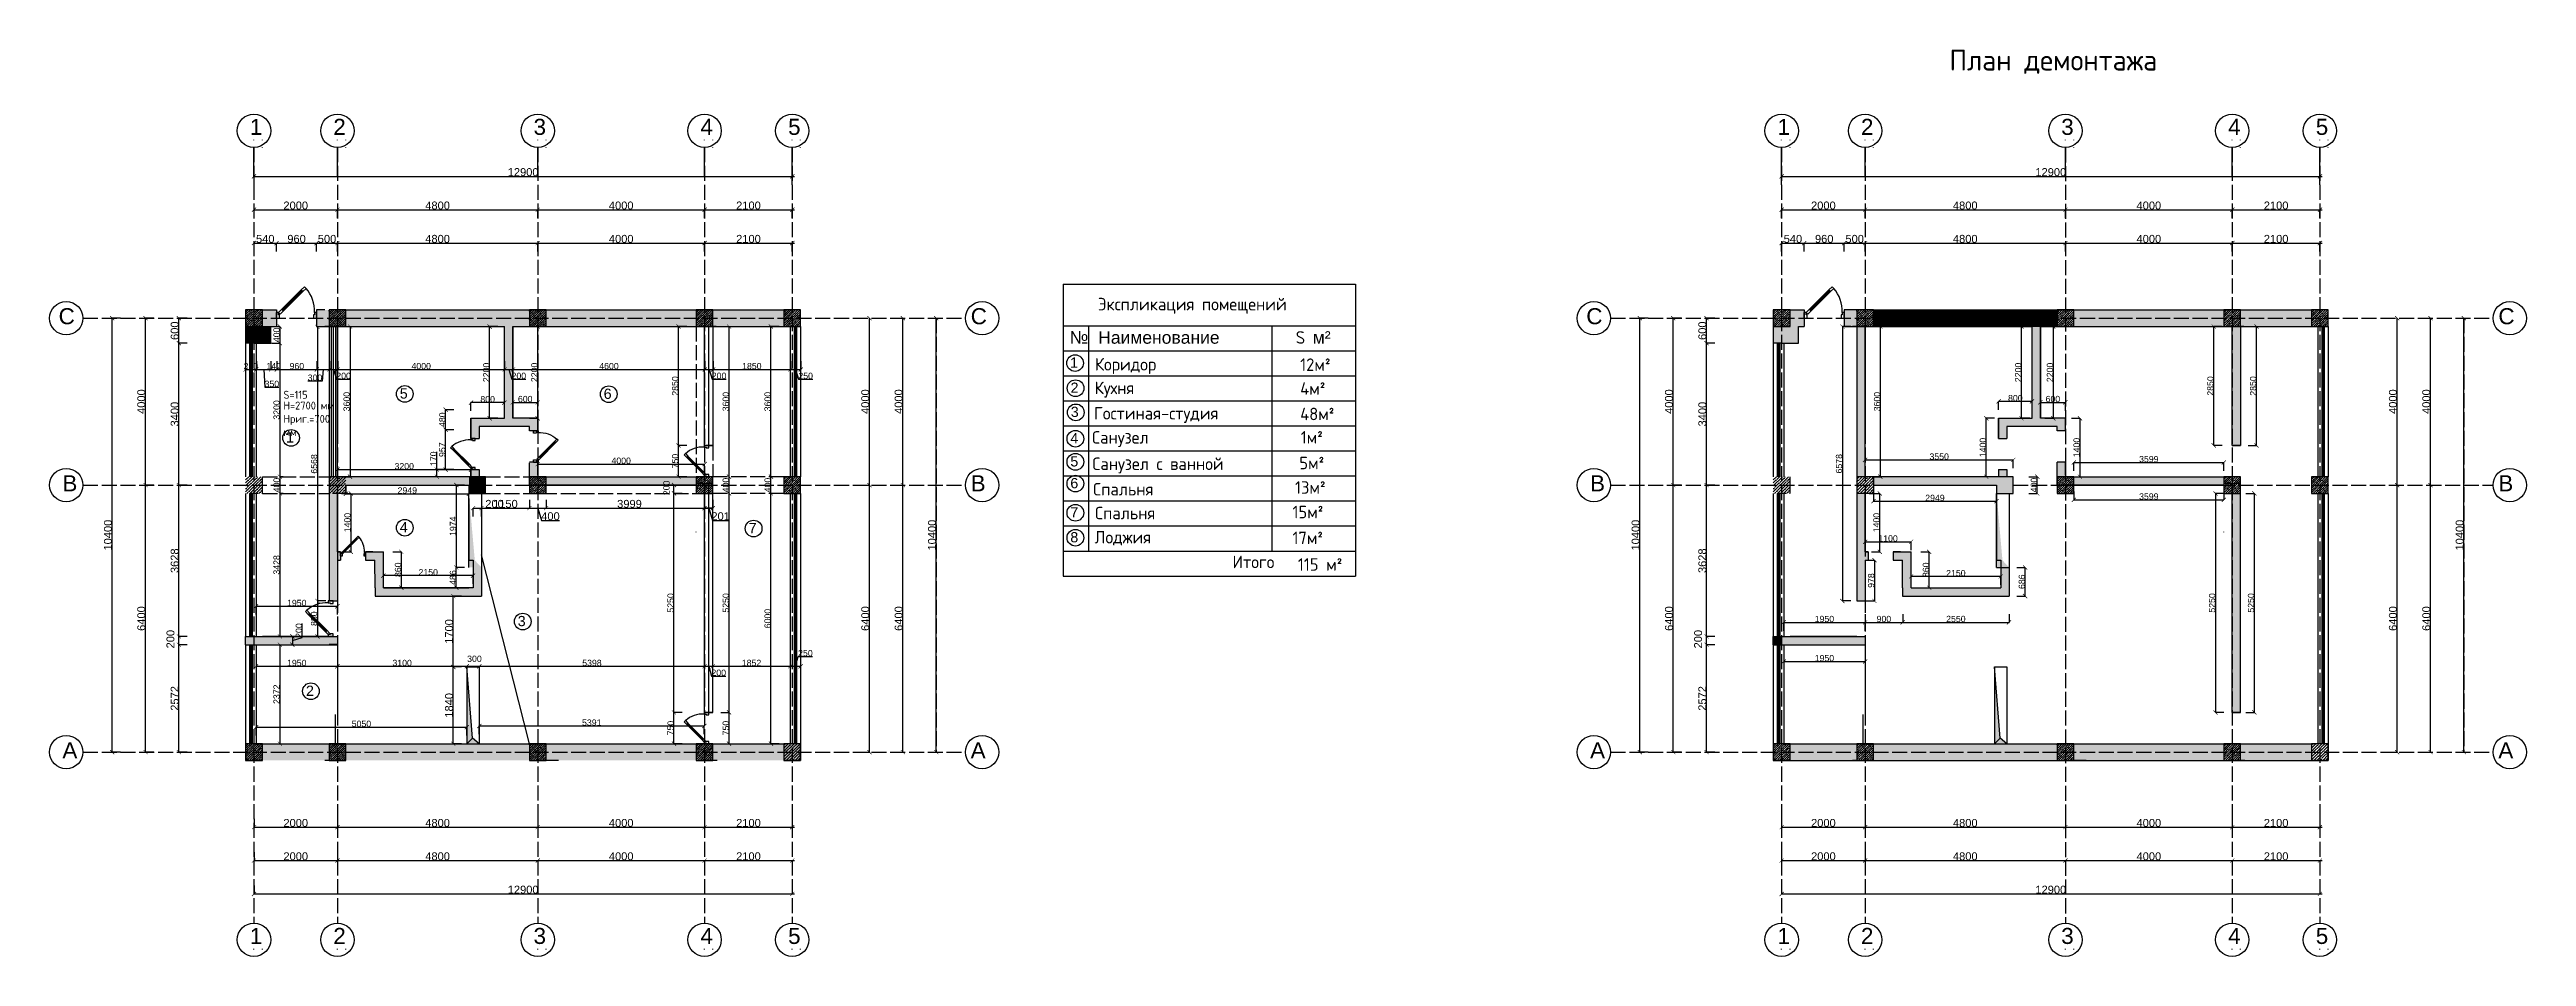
# Model space of a CAD drawing. Header units: millimetres. Extents: x -6014 to 220479, y -27718 to 28747.
# Drawn here: x -2730 to 56632, y -333 to 21407 of the extents above; entities that cross this region are included whole.
import ezdxf

# ---------------------------------------------------------------- set-up
doc = ezdxf.new("R2010")
doc.units = ezdxf.units.MM
doc.header["$MEASUREMENT"] = 0
doc.linetypes.add('ACAD_ISO02W100', pattern=[15, 12, -3])
for name, color, linetype in [('0_Rəng_Yaşıllıqlar', 7, 'Continuous'), ('Plan 1', 7, 'Continuous'), ('Plan 2', 7, 'Continuous')]:
    doc.layers.add(name, color=color, linetype=linetype)
doc.styles.add('gost', font='GOST Common.ttf')
doc.styles.get("Standard").update_dxf_attribs({"font": 'arial.ttf'})
doc.dimstyles.new('GOST', dxfattribs={"dimtxt": 190, "dimasz": 100, "dimexe": 0.18, "dimexo": 0.06, "dimgap": 3, "dimtad": 1, "dimdec": 0, "dimzin": 0, "dimdsep": 46, "dimtxsty": 'Standard', "dimblk": 'ARCHTICK', "dimcen": 0.09, "dimclrt": 256, "dimadec": 0, "dimazin": 0, "dimtfac": 1, "dimtdec": 0, "dimtofl": 0, "dimtmove": 0, "dimatfit": 3, "dimldrblk": 'ARCHTICK', "dimfxl": 200, "dimfxlon": 1, "dimtolj": 1, "dimtzin": 0, "dimarcsym": 0})
pattern_1 = [(45, (-50504.18, -8434.07), (-70.71068, 70.71068), []), (45, (-50433.47, -8434.07), (-70.71068, 70.71068), [125, -25, 0, -25])]
pattern_2 = [(45, (-13892.11, -8434.07), (-70.71068, 70.71068), []), (45, (-13821.4, -8434.07), (-70.71068, 70.71068), [125, -25, 0, -25])]

msp = doc.modelspace()

# ---------------------------------------------------------------- texts
at = {"color": 18, "true_color": 0x000000, "char_height": 300, "attachment_point": 1, "style": 'gost'}
for s, heights, insert in [('Коридор ', [0], (22322.40656, 14011.49891)), (' 12м²', [0], (27061.64045, 14003.06603)), ('Кухня ', [727.18386], (22315.597, 13445.39727)), (' 4м²', [0], (27061.64045, 13430.88502)), ('\\pt3900;Гостиная-студия ', [727.18386], (22300.6164, 12838.4837)), (' 48м²', [0], (27061.64045, 12821.35178)), ('Санузел ', [0], (22256.08487, 12258.79306)), ('Санузел с ванной ', [0], (22262.42082, 11626.94281)), ('\\pt2400;Спальня ', [0], (22280.93887, 11017.37032)), ('Спальня ', [0], (22327.00711, 10445.75008)), ('Лоджия  ', [0], (22315.95159, 9867.32881))]:
    msp.add_mtext_dynamic_manual_height_columns(s, width=7892.7562835, gutter_width=0.27969, heights=heights, dxfattribs=dict(at, insert=insert))
at = {"color": 10, "char_height": 190, "attachment_point": 1, "style": 'gost'}
for s, width, insert in [('S=115', 515.6238118, (2875.30485, 13226.71573)), ('H=2700 мм\\PHриг.=700\\Pмм', 1908.4573786, (2875.30485, 12966.97833))]:
    msp.add_mtext_dynamic_manual_height_columns(s, width=width, gutter_width=1, heights=[0], dxfattribs=dict(at, insert=insert))
at = {"char_height": 300, "attachment_point": 1, "style": 'gost'}
for s, insert, width in [('1м²', (27255.35514, 12260.99337), 638.5948158), ('5м²', (27223.10593, 11645.28123), 668.2469304), ('13м²', (27119.23141, 11058.47924), 883.3321965), ('15м²', (27058.63788, 10470.04013), 883.3321965), ('17м²', (27058.63788, 9850.73815), 883.3321965)]:
    msp.add_mtext(s, dxfattribs=dict(at, insert=insert, width=width))
at = {"layer": 'Plan 1', "char_height": 384.87481, "attachment_point": 1}
for s, insert in [('1', (2070.24604, 19745.46659)), ('2', (4070.24604, 19745.64659)), ('3', (8870.03566, 19745.64659)), ('4', (12870.03566, 19745.64659)), ('5', (14970.03566, 19745.64659)), ('1', (38682.31875, 19745.46659)), ('2', (40682.31875, 19745.64659)), ('3', (45482.10837, 19745.64659)), ('4', (49482.10837, 19745.64659)), ('5', (51582.10837, 19745.64659)), ('1', (2070.24604, 351.72349)), ('2', (4070.24604, 351.90349)), ('3', (8870.03566, 351.90349)), ('4', (12870.03566, 351.90349)), ('5', (14970.03566, 351.90349)), ('1', (38682.31875, 351.72349)), ('2', (40682.31875, 351.90349)), ('3', (45482.10837, 351.90349)), ('4', (49482.10837, 351.90349)), ('5', (51582.10837, 351.90349))]:
    msp.add_mtext_dynamic_manual_height_columns(s, width=384.8748082, gutter_width=0.54982, heights=[0], dxfattribs=dict(at, insert=insert))
at = {"layer": 'Plan 1', "style": 'gost'}
for s, width, gutter_width, insert, char_height, attachment_point in [('{\\fArial|b0|i0|c0|p34;C}', 384.8748082, 0.54982, (-2512.95402, 14816.5233), 384.8748082, 7), ('{\\fArial|b0|i0|c0|p34;C}', 384.8748082, 0.54982, (19345.77875, 14816.5233), 384.8748082, 7), ('{\\fArial|b0|i0|c0|p34;C}', 384.8748082, 0.54982, (34099.1187, 14816.5233), 384.8748082, 7), ('{\\fArial|b0|i0|c0|p34;C}', 384.8748082, 0.54982, (55957.85146, 14816.5233), 384.8748082, 7), ('{\\fArial|b0|i0|c0|p34;B}', 384.8748082, 0.54982, (-2421.68678, 10816.5233), 384.8748082, 7), ('{\\fArial|b0|i0|c0|p34;B}', 384.8748082, 0.54982, (19345.77875, 10816.5233), 384.8748082, 7), ('{\\fArial|b0|i0|c0|p34;B}', 384.8748082, 0.54982, (34190.38593, 10816.5233), 384.8748082, 7), ('{\\fArial|b0|i0|c0|p34;B}', 384.8748082, 0.54982, (55957.85146, 10816.5233), 384.8748082, 7), ('Итого', 5851.9095944, 1, (25620.92792, 9274.5786), 300, 1), ('{\\fArial|b0|i0|c238|p34;A}', 384.8748082, 0.54982, (-2421.68678, 4416.5233), 384.8748082, 7), ('{\\fArial|b0|i0|c238|p34;A}', 384.8748082, 0.54982, (19345.77875, 4416.5233), 384.8748082, 7), ('{\\fArial|b0|i0|c238|p34;A}', 384.8748082, 0.54982, (34190.38593, 4416.5233), 384.8748082, 7), ('{\\fArial|b0|i0|c238|p34;A}', 384.8748082, 0.54982, (55957.85146, 4416.5233), 384.8748082, 7)]:
    msp.add_mtext_dynamic_manual_height_columns(s, width=width, gutter_width=gutter_width, heights=[0], dxfattribs=dict(at, insert=insert, char_height=char_height, attachment_point=attachment_point))
at = {"layer": 'Plan 2', "attachment_point": 1, "style": 'gost'}
for s, width, insert, char_height in [('План демонтажа', 5851.9095944, (42801.80929, 21403.52338), 500), ('Экспликация помещений', 5851.9095944, (22395.46867, 15453.9667), 300), ('115{\\fGOST Common|b0|i0|c238|p34; }м²', 1318.8412533, (27187.41642, 9214.35008), 300)]:
    msp.add_mtext_dynamic_manual_height_columns(s, width=width, gutter_width=1, heights=[0], dxfattribs=dict(at, insert=insert, char_height=char_height))
at = {"layer": 'Plan 2', "attachment_point": 1}
for s, width, gutter_width, insert, char_height in [('№', 5851.9095944, 1, (21717.15169, 14656.73252), 300), ('Наименование', 5851.9095944, 1, (22401.72841, 14654.82029), 300), ('{\\fGOST Common|b0|i0|c238|p34;S }м²', 843.3115716, 1, (27136.35564, 14654.82029), 300), ('1', 245.4122714, 0.81804, (21727.11904, 14025.02468), 245.41227), ('5', 245.4122714, 0.81804, (5663.9078, 13285.28972), 245.41227), ('6', 245.4122714, 0.81804, (10550.16878, 13278.5025), 245.41227), ('2', 245.4122714, 0.81804, (21739.59578, 13423.22521), 245.41227), ('3', 245.4122714, 0.81804, (21745.21699, 12843.89778), 245.41227), ('1', 245.4122714, 0.81804, (2937.86317, 12231.73982), 245.41227), ('4', 245.4122714, 0.81804, (21734.08893, 12212.02713), 245.41227), ('5', 245.4122714, 0.81804, (21734.08893, 11657.74839), 245.41227), ('6', 245.4122714, 0.81804, (21734.08893, 11136.07425), 245.41227), ('7', 245.4122714, 0.81804, (21734.08893, 10437.06705), 245.41227), ('4', 245.4122714, 0.81804, (5663.9078, 10078.38999), 245.41227), ('7', 245.4122714, 0.81804, (14024.1868, 10058.85702), 245.41227), ('8', 245.4122714, 0.81804, (21734.08893, 9839.17925), 245.41227), ('3', 245.4122714, 0.81804, (8489.56859, 7829.97038), 245.41227), ('2', 245.4122714, 0.81804, (3415.02767, 6159.02493), 245.41227)]:
    msp.add_mtext_dynamic_manual_height_columns(s, width=width, gutter_width=gutter_width, heights=[0], dxfattribs=dict(at, insert=insert, char_height=char_height))

# ---------------------------------------------------------------- blocks, each defined once
blk = doc.blocks.new('A$C3C032968')
for p, q in [((0, 0), (0, 100)), ((0, 100), (0, 0)), ((700, 0), (700, 100)), ((700, 0), (700, 100))]:
    blk.add_line(p, q)
for points in [[(120, 128), (461, 466), (433, 494), (92, 156)], [(113, 135), (454, 473), (440, 487), (99, 149)], [(517, 522), (461, 466), (433, 494), (489, 551)], [(35, 100), (0, 100), (0, 0), (50, 0), (50, 50), (50, 60), (35, 60)], [(63, 72), (120, 128), (92, 156), (35, 100)], [(665, 100), (665, 60), (650, 60), (650, 50), (650, 0), (700, 0), (700, 100)]]:
    blk.add_lwpolyline(points, close=True)
blk.add_arc((72, 129), 593, 357.2313, 41.4937)
blk = doc.blocks.new('_ArchTick')
at = {"color": 0, "linetype": 'ByBlock', "const_width": 0.15}
blk.add_lwpolyline([(-0.5, -0.5), (0.5, 0.5)], dxfattribs=at)
blk = doc.blocks.new('*D139')
at = {"color": 0, "lineweight": -2, "transparency": 16777216}
for p, q in [((2170, 16567), (2170, 16767)), ((2170, 16767), (2710, 16767)), ((2710, 16567), (2710, 16767))]:
    blk.add_line(p, q, dxfattribs=at)
at = {"layer": 'Defpoints', "color": 0, "transparency": 16777216}
for p in [(2710, 16767), (2170, 14967), (2710, 15035)]:
    blk.add_point(p, dxfattribs=at)
at = {"color": 0, "lineweight": -2, "transparency": 16777216, "xscale": 100, "yscale": 100, "zscale": 100, "rotation": 180}
blk.add_blockref('_ArchTick', (2170, 16767), dxfattribs=at)
at = {"color": 0, "lineweight": -2, "transparency": 16777216, "xscale": 100, "yscale": 100, "zscale": 100}
blk.add_blockref('_ArchTick', (2710, 16767), dxfattribs=at)
at = {"transparency": 16777216, "insert": (2440, 16867), "char_height": 190, "attachment_point": 5}
blk.add_mtext('\\A1;540', dxfattribs=at)
blk = doc.blocks.new('*D140')
at = {"color": 0, "lineweight": -2, "transparency": 16777216}
for p, q in [((2710, 16567), (2710, 16767)), ((2710, 16767), (3670, 16767)), ((3670, 16567), (3670, 16767))]:
    blk.add_line(p, q, dxfattribs=at)
at = {"layer": 'Defpoints', "color": 0, "transparency": 16777216}
for p in [(3670, 16767), (2710, 15035), (3670, 15167)]:
    blk.add_point(p, dxfattribs=at)
at = {"color": 0, "lineweight": -2, "transparency": 16777216, "xscale": 100, "yscale": 100, "zscale": 100, "rotation": 180}
blk.add_blockref('_ArchTick', (2710, 16767), dxfattribs=at)
at = {"color": 0, "lineweight": -2, "transparency": 16777216, "xscale": 100, "yscale": 100, "zscale": 100}
blk.add_blockref('_ArchTick', (3670, 16767), dxfattribs=at)
at = {"transparency": 16777216, "insert": (3190, 16867), "char_height": 190, "attachment_point": 5}
blk.add_mtext('\\A1;960', dxfattribs=at)
blk = doc.blocks.new('*D141')
at = {"color": 0, "lineweight": -2, "transparency": 16777216}
for p, q in [((3670, 16567), (3670, 16767)), ((3670, 16767), (4170, 16767)), ((4170, 16567), (4170, 16767))]:
    blk.add_line(p, q, dxfattribs=at)
at = {"layer": 'Defpoints', "color": 0, "transparency": 16777216}
for p in [(4170, 16767), (3670, 15167), (4170, 14967)]:
    blk.add_point(p, dxfattribs=at)
at = {"color": 0, "lineweight": -2, "transparency": 16777216, "xscale": 100, "yscale": 100, "zscale": 100, "rotation": 180}
blk.add_blockref('_ArchTick', (3670, 16767), dxfattribs=at)
at = {"color": 0, "lineweight": -2, "transparency": 16777216, "xscale": 100, "yscale": 100, "zscale": 100}
blk.add_blockref('_ArchTick', (4170, 16767), dxfattribs=at)
at = {"transparency": 16777216, "insert": (3920, 16867), "char_height": 190, "attachment_point": 5}
blk.add_mtext('\\A1;500', dxfattribs=at)
blk = doc.blocks.new('*D142')
at = {"color": 0, "lineweight": -2, "transparency": 16777216}
for p, q in [((4170, 16567), (4170, 16767)), ((4170, 16767), (8970, 16767)), ((8970, 16567), (8970, 16767))]:
    blk.add_line(p, q, dxfattribs=at)
at = {"layer": 'Defpoints', "color": 0, "transparency": 16777216}
for p in [(8970, 16767), (4170, 14967), (8970, 14967)]:
    blk.add_point(p, dxfattribs=at)
at = {"color": 0, "lineweight": -2, "transparency": 16777216, "xscale": 100, "yscale": 100, "zscale": 100, "rotation": 180}
blk.add_blockref('_ArchTick', (4170, 16767), dxfattribs=at)
at = {"color": 0, "lineweight": -2, "transparency": 16777216, "xscale": 100, "yscale": 100, "zscale": 100}
blk.add_blockref('_ArchTick', (8970, 16767), dxfattribs=at)
at = {"transparency": 16777216, "insert": (6570, 16867), "char_height": 190, "attachment_point": 5}
blk.add_mtext('\\A1;4800', dxfattribs=at)
blk = doc.blocks.new('*D143')
at = {"color": 0, "lineweight": -2, "transparency": 16777216}
for p, q in [((8970, 16567), (8970, 16767)), ((8970, 16767), (12970, 16767)), ((12970, 16567), (12970, 16767))]:
    blk.add_line(p, q, dxfattribs=at)
at = {"layer": 'Defpoints', "color": 0, "transparency": 16777216}
for p in [(12970, 16767), (8970, 14967), (12970, 14967)]:
    blk.add_point(p, dxfattribs=at)
at = {"color": 0, "lineweight": -2, "transparency": 16777216, "xscale": 100, "yscale": 100, "zscale": 100, "rotation": 180}
blk.add_blockref('_ArchTick', (8970, 16767), dxfattribs=at)
at = {"color": 0, "lineweight": -2, "transparency": 16777216, "xscale": 100, "yscale": 100, "zscale": 100}
blk.add_blockref('_ArchTick', (12970, 16767), dxfattribs=at)
at = {"transparency": 16777216, "insert": (10970, 16867), "char_height": 190, "attachment_point": 5}
blk.add_mtext('\\A1;4000', dxfattribs=at)
blk = doc.blocks.new('*D144')
at = {"color": 0, "lineweight": -2, "transparency": 16777216}
for p, q in [((12970, 16567), (12970, 16767)), ((12970, 16767), (15070, 16767)), ((15070, 16567), (15070, 16767))]:
    blk.add_line(p, q, dxfattribs=at)
at = {"layer": 'Defpoints', "color": 0, "transparency": 16777216}
for p in [(15070, 16767), (12970, 14967), (15070, 14967)]:
    blk.add_point(p, dxfattribs=at)
at = {"color": 0, "lineweight": -2, "transparency": 16777216, "xscale": 100, "yscale": 100, "zscale": 100, "rotation": 180}
blk.add_blockref('_ArchTick', (12970, 16767), dxfattribs=at)
at = {"color": 0, "lineweight": -2, "transparency": 16777216, "xscale": 100, "yscale": 100, "zscale": 100}
blk.add_blockref('_ArchTick', (15070, 16767), dxfattribs=at)
at = {"transparency": 16777216, "insert": (14020, 16867), "char_height": 190, "attachment_point": 5}
blk.add_mtext('\\A1;2100', dxfattribs=at)
blk = doc.blocks.new('*D145')
at = {"color": 0, "lineweight": -2, "transparency": 16777216}
for p, q in [((2170, 17367), (2170, 17567)), ((2170, 17567), (4170, 17567)), ((4170, 17367), (4170, 17567))]:
    blk.add_line(p, q, dxfattribs=at)
at = {"layer": 'Defpoints', "color": 0, "transparency": 16777216}
for p in [(4170, 17567), (2170, 14967), (4170, 14967)]:
    blk.add_point(p, dxfattribs=at)
at = {"color": 0, "lineweight": -2, "transparency": 16777216, "xscale": 100, "yscale": 100, "zscale": 100, "rotation": 180}
blk.add_blockref('_ArchTick', (2170, 17567), dxfattribs=at)
at = {"color": 0, "lineweight": -2, "transparency": 16777216, "xscale": 100, "yscale": 100, "zscale": 100}
blk.add_blockref('_ArchTick', (4170, 17567), dxfattribs=at)
at = {"transparency": 16777216, "insert": (3170, 17667), "char_height": 190, "attachment_point": 5}
blk.add_mtext('\\A1;2000', dxfattribs=at)
blk = doc.blocks.new('*D146')
at = {"color": 0, "lineweight": -2, "transparency": 16777216}
for p, q in [((4170, 17367), (4170, 17567)), ((4170, 17567), (8970, 17567)), ((8970, 17367), (8970, 17567))]:
    blk.add_line(p, q, dxfattribs=at)
at = {"layer": 'Defpoints', "color": 0, "transparency": 16777216}
for p in [(8970, 17567), (4170, 14967), (8970, 14967)]:
    blk.add_point(p, dxfattribs=at)
at = {"color": 0, "lineweight": -2, "transparency": 16777216, "xscale": 100, "yscale": 100, "zscale": 100, "rotation": 180}
blk.add_blockref('_ArchTick', (4170, 17567), dxfattribs=at)
at = {"color": 0, "lineweight": -2, "transparency": 16777216, "xscale": 100, "yscale": 100, "zscale": 100}
blk.add_blockref('_ArchTick', (8970, 17567), dxfattribs=at)
at = {"transparency": 16777216, "insert": (6570, 17667), "char_height": 190, "attachment_point": 5}
blk.add_mtext('\\A1;4800', dxfattribs=at)
blk = doc.blocks.new('*D147')
at = {"color": 0, "lineweight": -2, "transparency": 16777216}
for p, q in [((8970, 17367), (8970, 17567)), ((8970, 17567), (12970, 17567)), ((12970, 17367), (12970, 17567))]:
    blk.add_line(p, q, dxfattribs=at)
at = {"layer": 'Defpoints', "color": 0, "transparency": 16777216}
for p in [(12970, 17567), (8970, 14967), (12970, 14967)]:
    blk.add_point(p, dxfattribs=at)
at = {"color": 0, "lineweight": -2, "transparency": 16777216, "xscale": 100, "yscale": 100, "zscale": 100, "rotation": 180}
blk.add_blockref('_ArchTick', (8970, 17567), dxfattribs=at)
at = {"color": 0, "lineweight": -2, "transparency": 16777216, "xscale": 100, "yscale": 100, "zscale": 100}
blk.add_blockref('_ArchTick', (12970, 17567), dxfattribs=at)
at = {"transparency": 16777216, "insert": (10970, 17667), "char_height": 190, "attachment_point": 5}
blk.add_mtext('\\A1;4000', dxfattribs=at)
blk = doc.blocks.new('*D148')
at = {"color": 0, "lineweight": -2, "transparency": 16777216}
for p, q in [((12970, 17367), (12970, 17567)), ((12970, 17567), (15070, 17567)), ((15070, 17367), (15070, 17567))]:
    blk.add_line(p, q, dxfattribs=at)
at = {"layer": 'Defpoints', "color": 0, "transparency": 16777216}
for p in [(15070, 17567), (12970, 14967), (15070, 14967)]:
    blk.add_point(p, dxfattribs=at)
at = {"color": 0, "lineweight": -2, "transparency": 16777216, "xscale": 100, "yscale": 100, "zscale": 100, "rotation": 180}
blk.add_blockref('_ArchTick', (12970, 17567), dxfattribs=at)
at = {"color": 0, "lineweight": -2, "transparency": 16777216, "xscale": 100, "yscale": 100, "zscale": 100}
blk.add_blockref('_ArchTick', (15070, 17567), dxfattribs=at)
at = {"transparency": 16777216, "insert": (14020, 17667), "char_height": 190, "attachment_point": 5}
blk.add_mtext('\\A1;2100', dxfattribs=at)
blk = doc.blocks.new('*D149')
at = {"color": 0, "lineweight": -2, "transparency": 16777216}
for p, q in [((2170, 18167), (2170, 18367)), ((2170, 18367), (15070, 18367)), ((15070, 18167), (15070, 18367))]:
    blk.add_line(p, q, dxfattribs=at)
at = {"layer": 'Defpoints', "color": 0, "transparency": 16777216}
for p in [(15070, 18367), (2170, 14967), (15070, 14967)]:
    blk.add_point(p, dxfattribs=at)
at = {"color": 0, "lineweight": -2, "transparency": 16777216, "xscale": 100, "yscale": 100, "zscale": 100, "rotation": 180}
blk.add_blockref('_ArchTick', (2170, 18367), dxfattribs=at)
at = {"color": 0, "lineweight": -2, "transparency": 16777216, "xscale": 100, "yscale": 100, "zscale": 100}
blk.add_blockref('_ArchTick', (15070, 18367), dxfattribs=at)
at = {"transparency": 16777216, "insert": (8620, 18467), "char_height": 190, "attachment_point": 5}
blk.add_mtext('\\A1;12900', dxfattribs=at)
blk = doc.blocks.new('*D150')
at = {"color": 0, "lineweight": -2, "transparency": 16777216}
for p, q in [((2591, 14767), (2791, 14767)), ((2591, 14367), (2791, 14367)), ((2791, 14767), (2791, 14367))]:
    blk.add_line(p, q, dxfattribs=at)
at = {"layer": 'Defpoints', "color": 0, "transparency": 16777216}
for p in [(2272, 14767), (2272, 14367), (2791, 14367)]:
    blk.add_point(p, dxfattribs=at)
at = {"color": 0, "lineweight": -2, "transparency": 16777216, "xscale": 100, "yscale": 100, "zscale": 100}
for p, rotation in [((2791, 14767), 90), ((2791, 14367), 270)]:
    blk.add_blockref('_ArchTick', p, dxfattribs=dict(at, rotation=rotation))
at = {"color": 18, "true_color": 0x000000, "transparency": 16777216, "insert": (2712, 14567), "char_height": 150, "attachment_point": 5, "rotation": 90}
blk.add_mtext('\\A1;400', dxfattribs=at)
blk = doc.blocks.new('*D151')
at = {"color": 0, "lineweight": -2, "transparency": 16777216}
for p, q in [((2591, 14367), (2791, 14367)), ((2791, 14367), (2791, 11167)), ((2872, 11167), (2791, 11167))]:
    blk.add_line(p, q, dxfattribs=at)
at = {"layer": 'Defpoints', "color": 0, "transparency": 16777216}
for p in [(2272, 14367), (2791, 11167), (2872, 11167)]:
    blk.add_point(p, dxfattribs=at)
at = {"color": 0, "lineweight": -2, "transparency": 16777216, "xscale": 100, "yscale": 100, "zscale": 100}
for p, rotation in [((2791, 14367), 90), ((2791, 11167), 270)]:
    blk.add_blockref('_ArchTick', p, dxfattribs=dict(at, rotation=rotation))
at = {"color": 18, "true_color": 0x000000, "transparency": 16777216, "insert": (2712, 12767), "char_height": 150, "attachment_point": 5, "rotation": 90}
blk.add_mtext('\\A1;3200', dxfattribs=at)
blk = doc.blocks.new('*D152')
at = {"color": 0, "lineweight": -2, "transparency": 16777216}
for p, q in [((2872, 11167), (2791, 11167)), ((2791, 11167), (2791, 10767)), ((2872, 10767), (2791, 10767))]:
    blk.add_line(p, q, dxfattribs=at)
at = {"layer": 'Defpoints', "color": 0, "transparency": 16777216}
for p in [(2791, 10767), (2872, 11167), (2872, 10767)]:
    blk.add_point(p, dxfattribs=at)
at = {"color": 0, "lineweight": -2, "transparency": 16777216, "xscale": 100, "yscale": 100, "zscale": 100}
for p, rotation in [((2791, 11167), 90), ((2791, 10767), 270)]:
    blk.add_blockref('_ArchTick', p, dxfattribs=dict(at, rotation=rotation))
at = {"color": 18, "true_color": 0x000000, "transparency": 16777216, "insert": (2712, 10967), "char_height": 150, "attachment_point": 5, "rotation": 90}
blk.add_mtext('\\A1;400', dxfattribs=at)
blk = doc.blocks.new('*D153')
at = {"color": 0, "lineweight": -2, "transparency": 16777216}
for p, q in [((2872, 10767), (2791, 10767)), ((2791, 10767), (2791, 7339)), ((2772, 7339), (2791, 7339))]:
    blk.add_line(p, q, dxfattribs=at)
at = {"layer": 'Defpoints', "color": 0, "transparency": 16777216}
for p in [(2872, 10767), (2772, 7339), (2791, 7339)]:
    blk.add_point(p, dxfattribs=at)
at = {"color": 0, "lineweight": -2, "transparency": 16777216, "xscale": 100, "yscale": 100, "zscale": 100}
for p, rotation in [((2791, 10767), 90), ((2791, 7339), 270)]:
    blk.add_blockref('_ArchTick', p, dxfattribs=dict(at, rotation=rotation))
at = {"color": 18, "true_color": 0x000000, "transparency": 16777216, "insert": (2712, 9053), "char_height": 150, "attachment_point": 5, "rotation": 90}
blk.add_mtext('\\A1;3428', dxfattribs=at)
blk = doc.blocks.new('*D154')
at = {"color": 0, "lineweight": -2, "transparency": 16777216}
for p, q in [((3070, 7339), (3089, 7339)), ((3070, 7139), (3089, 7139)), ((3089, 7339), (3089, 7139)), ((3089, 7239), (3324, 7310)), ((3324, 7310), (3324, 7649))]:
    blk.add_line(p, q, dxfattribs=at)
at = {"layer": 'Defpoints', "color": 0, "transparency": 16777216}
for p in [(3070, 7339), (3070, 7139), (3089, 7139)]:
    blk.add_point(p, dxfattribs=at)
at = {"color": 0, "lineweight": -2, "transparency": 16777216, "xscale": 100, "yscale": 100, "zscale": 100}
for p, rotation in [((3089, 7339), 90), ((3089, 7139), 270)]:
    blk.add_blockref('_ArchTick', p, dxfattribs=dict(at, rotation=rotation))
at = {"color": 18, "true_color": 0x000000, "transparency": 16777216, "insert": (3244, 7479), "char_height": 150, "attachment_point": 5, "rotation": 90}
blk.add_mtext('\\A1;200', dxfattribs=at)
blk = doc.blocks.new('*D155')
at = {"color": 0, "lineweight": -2, "transparency": 16777216}
for p, q in [((2772, 7139), (2791, 7139)), ((2791, 7139), (2791, 4767)), ((2691, 4767), (2791, 4767))]:
    blk.add_line(p, q, dxfattribs=at)
at = {"layer": 'Defpoints', "color": 0, "transparency": 16777216}
for p in [(2772, 7139), (2691, 4767), (2791, 4767)]:
    blk.add_point(p, dxfattribs=at)
at = {"color": 0, "lineweight": -2, "transparency": 16777216, "xscale": 100, "yscale": 100, "zscale": 100}
for p, rotation in [((2791, 7139), 90), ((2791, 4767), 270)]:
    blk.add_blockref('_ArchTick', p, dxfattribs=dict(at, rotation=rotation))
at = {"color": 18, "true_color": 0x000000, "transparency": 16777216, "insert": (2712, 5953), "char_height": 150, "attachment_point": 5, "rotation": 90}
blk.add_mtext('\\A1;2372', dxfattribs=at)
blk = doc.blocks.new('*D156')
at = {"color": 0, "lineweight": -2, "transparency": 16777216}
for p, q in [((1970, 13937), (1970, 13737)), ((1970, 13737), (2220, 13737)), ((2220, 13937), (2220, 13737))]:
    blk.add_line(p, q, dxfattribs=at)
at = {"layer": 'Defpoints', "color": 0, "transparency": 16777216}
for p in [(1970, 14367), (2220, 14367), (2220, 13737)]:
    blk.add_point(p, dxfattribs=at)
at = {"color": 0, "lineweight": -2, "transparency": 16777216, "xscale": 100, "yscale": 100, "zscale": 100, "rotation": 180}
blk.add_blockref('_ArchTick', (1970, 13737), dxfattribs=at)
at = {"color": 0, "lineweight": -2, "transparency": 16777216, "xscale": 100, "yscale": 100, "zscale": 100}
blk.add_blockref('_ArchTick', (2220, 13737), dxfattribs=at)
at = {"transparency": 16777216, "insert": (2095, 13816), "char_height": 150, "attachment_point": 5}
blk.add_mtext('\\A1;250', dxfattribs=at)
blk = doc.blocks.new('*D157')
at = {"color": 0, "lineweight": -2, "transparency": 16777216}
for p, q in [((2227, 13938), (2227, 13738)), ((2227, 13738), (2577, 13738)), ((2402, 13738), (2430, 13312)), ((2577, 13938), (2577, 13738)), ((2430, 13312), (2767, 13312))]:
    blk.add_line(p, q, dxfattribs=at)
at = {"layer": 'Defpoints', "color": 0, "transparency": 16777216}
for p in [(2227, 14560), (2577, 14560), (2577, 13738)]:
    blk.add_point(p, dxfattribs=at)
at = {"color": 0, "lineweight": -2, "transparency": 16777216, "xscale": 100, "yscale": 100, "zscale": 100, "rotation": 180}
blk.add_blockref('_ArchTick', (2227, 13738), dxfattribs=at)
at = {"color": 0, "lineweight": -2, "transparency": 16777216, "xscale": 100, "yscale": 100, "zscale": 100}
blk.add_blockref('_ArchTick', (2577, 13738), dxfattribs=at)
at = {"transparency": 16777216, "insert": (2598, 13391), "char_height": 150, "attachment_point": 5}
blk.add_mtext('\\A1;350', dxfattribs=at)
blk = doc.blocks.new('*D158')
at = {"color": 0, "lineweight": -2, "transparency": 16777216}
for p, q in [((2577, 13938), (2577, 13738)), ((2577, 13738), (2717, 13738)), ((2717, 13938), (2717, 13738))]:
    blk.add_line(p, q, dxfattribs=at)
at = {"layer": 'Defpoints', "color": 0, "transparency": 16777216}
for p in [(2717, 14960), (2577, 14560), (2717, 13738)]:
    blk.add_point(p, dxfattribs=at)
at = {"color": 0, "lineweight": -2, "transparency": 16777216, "xscale": 100, "yscale": 100, "zscale": 100, "rotation": 180}
blk.add_blockref('_ArchTick', (2577, 13738), dxfattribs=at)
at = {"color": 0, "lineweight": -2, "transparency": 16777216, "xscale": 100, "yscale": 100, "zscale": 100}
blk.add_blockref('_ArchTick', (2717, 13738), dxfattribs=at)
at = {"transparency": 16777216, "insert": (2643, 13818), "char_height": 150, "attachment_point": 5}
blk.add_mtext('\\A1;140', dxfattribs=at)
blk = doc.blocks.new('*D159')
at = {"color": 0, "lineweight": -2, "transparency": 16777216}
for p, q in [((2717, 13938), (2717, 13738)), ((2717, 13738), (3677, 13738)), ((3677, 13938), (3677, 13738))]:
    blk.add_line(p, q, dxfattribs=at)
at = {"layer": 'Defpoints', "color": 0, "transparency": 16777216}
for p in [(2717, 14960), (3677, 14960), (3677, 13738)]:
    blk.add_point(p, dxfattribs=at)
at = {"color": 0, "lineweight": -2, "transparency": 16777216, "xscale": 100, "yscale": 100, "zscale": 100, "rotation": 180}
blk.add_blockref('_ArchTick', (2717, 13738), dxfattribs=at)
at = {"color": 0, "lineweight": -2, "transparency": 16777216, "xscale": 100, "yscale": 100, "zscale": 100}
blk.add_blockref('_ArchTick', (3677, 13738), dxfattribs=at)
at = {"transparency": 16777216, "insert": (3197, 13818), "char_height": 150, "attachment_point": 5}
blk.add_mtext('\\A1;960', dxfattribs=at)
blk = doc.blocks.new('*D160')
at = {"color": 0, "lineweight": -2, "transparency": 16777216}
for p, q in [((3677, 13938), (3677, 13738)), ((3677, 13738), (3977, 13738)), ((3827, 13738), (3801, 13460)), ((3977, 13938), (3977, 13738)), ((3801, 13460), (3464, 13460))]:
    blk.add_line(p, q, dxfattribs=at)
at = {"layer": 'Defpoints', "color": 0, "transparency": 16777216}
for p in [(3677, 14960), (3977, 14960), (3977, 13738)]:
    blk.add_point(p, dxfattribs=at)
at = {"color": 0, "lineweight": -2, "transparency": 16777216, "xscale": 100, "yscale": 100, "zscale": 100, "rotation": 180}
blk.add_blockref('_ArchTick', (3677, 13738), dxfattribs=at)
at = {"color": 0, "lineweight": -2, "transparency": 16777216, "xscale": 100, "yscale": 100, "zscale": 100}
blk.add_blockref('_ArchTick', (3977, 13738), dxfattribs=at)
at = {"transparency": 16777216, "insert": (3632, 13540), "char_height": 150, "attachment_point": 5}
blk.add_mtext('\\A1;300', dxfattribs=at)
blk = doc.blocks.new('*D161')
at = {"color": 0, "lineweight": -2, "transparency": 16777216}
for p, q in [((3977, 13938), (3977, 13738)), ((3977, 13738), (4177, 13738)), ((4077, 13738), (4147, 13504)), ((4177, 13938), (4177, 13738)), ((4147, 13504), (4486, 13504))]:
    blk.add_line(p, q, dxfattribs=at)
at = {"layer": 'Defpoints', "color": 0, "transparency": 16777216}
for p in [(3977, 14960), (4177, 14960), (4177, 13738)]:
    blk.add_point(p, dxfattribs=at)
at = {"color": 0, "lineweight": -2, "transparency": 16777216, "xscale": 100, "yscale": 100, "zscale": 100, "rotation": 180}
blk.add_blockref('_ArchTick', (3977, 13738), dxfattribs=at)
at = {"color": 0, "lineweight": -2, "transparency": 16777216, "xscale": 100, "yscale": 100, "zscale": 100}
blk.add_blockref('_ArchTick', (4177, 13738), dxfattribs=at)
at = {"transparency": 16777216, "insert": (4317, 13584), "char_height": 150, "attachment_point": 5}
blk.add_mtext('\\A1;200', dxfattribs=at)
blk = doc.blocks.new('*D162')
at = {"color": 0, "lineweight": -2, "transparency": 16777216}
for p, q in [((4177, 13938), (4177, 13738)), ((4177, 13738), (8177, 13738)), ((8177, 13938), (8177, 13738))]:
    blk.add_line(p, q, dxfattribs=at)
at = {"layer": 'Defpoints', "color": 0, "transparency": 16777216}
for p in [(4177, 14960), (8177, 14960), (8177, 13738)]:
    blk.add_point(p, dxfattribs=at)
at = {"color": 0, "lineweight": -2, "transparency": 16777216, "xscale": 100, "yscale": 100, "zscale": 100, "rotation": 180}
blk.add_blockref('_ArchTick', (4177, 13738), dxfattribs=at)
at = {"color": 0, "lineweight": -2, "transparency": 16777216, "xscale": 100, "yscale": 100, "zscale": 100}
blk.add_blockref('_ArchTick', (8177, 13738), dxfattribs=at)
at = {"transparency": 16777216, "insert": (6177, 13818), "char_height": 150, "attachment_point": 5}
blk.add_mtext('\\A1;4000', dxfattribs=at)
blk = doc.blocks.new('*D163')
at = {"color": 0, "lineweight": -2, "transparency": 16777216}
for p, q in [((8177, 13938), (8177, 13738)), ((8177, 13738), (8377, 13738)), ((8277, 13738), (8347, 13504)), ((8377, 13938), (8377, 13738)), ((8347, 13504), (8686, 13504))]:
    blk.add_line(p, q, dxfattribs=at)
at = {"layer": 'Defpoints', "color": 0, "transparency": 16777216}
for p in [(8177, 14960), (8377, 14960), (8377, 13738)]:
    blk.add_point(p, dxfattribs=at)
at = {"color": 0, "lineweight": -2, "transparency": 16777216, "xscale": 100, "yscale": 100, "zscale": 100, "rotation": 180}
blk.add_blockref('_ArchTick', (8177, 13738), dxfattribs=at)
at = {"color": 0, "lineweight": -2, "transparency": 16777216, "xscale": 100, "yscale": 100, "zscale": 100}
blk.add_blockref('_ArchTick', (8377, 13738), dxfattribs=at)
at = {"transparency": 16777216, "insert": (8517, 13584), "char_height": 150, "attachment_point": 5}
blk.add_mtext('\\A1;200', dxfattribs=at)
blk = doc.blocks.new('*D164')
at = {"color": 0, "lineweight": -2, "transparency": 16777216}
for p, q in [((8377, 13938), (8377, 13738)), ((8377, 13738), (12977, 13738)), ((12977, 13938), (12977, 13738))]:
    blk.add_line(p, q, dxfattribs=at)
at = {"layer": 'Defpoints', "color": 0, "transparency": 16777216}
for p in [(8377, 14960), (12977, 14960), (12977, 13738)]:
    blk.add_point(p, dxfattribs=at)
at = {"color": 0, "lineweight": -2, "transparency": 16777216, "xscale": 100, "yscale": 100, "zscale": 100, "rotation": 180}
blk.add_blockref('_ArchTick', (8377, 13738), dxfattribs=at)
at = {"color": 0, "lineweight": -2, "transparency": 16777216, "xscale": 100, "yscale": 100, "zscale": 100}
blk.add_blockref('_ArchTick', (12977, 13738), dxfattribs=at)
at = {"transparency": 16777216, "insert": (10677, 13818), "char_height": 150, "attachment_point": 5}
blk.add_mtext('\\A1;4600', dxfattribs=at)
blk = doc.blocks.new('*D165')
at = {"color": 0, "lineweight": -2, "transparency": 16777216}
for p, q in [((12977, 13938), (12977, 13738)), ((12977, 13738), (13176, 13738)), ((13076, 13738), (13147, 13504)), ((13176, 13938), (13176, 13738)), ((13147, 13504), (13486, 13504))]:
    blk.add_line(p, q, dxfattribs=at)
at = {"layer": 'Defpoints', "color": 0, "transparency": 16777216}
for p in [(12977, 14960), (13176, 14960), (13176, 13738)]:
    blk.add_point(p, dxfattribs=at)
at = {"color": 0, "lineweight": -2, "transparency": 16777216, "xscale": 100, "yscale": 100, "zscale": 100, "rotation": 180}
blk.add_blockref('_ArchTick', (12977, 13738), dxfattribs=at)
at = {"color": 0, "lineweight": -2, "transparency": 16777216, "xscale": 100, "yscale": 100, "zscale": 100}
blk.add_blockref('_ArchTick', (13176, 13738), dxfattribs=at)
at = {"transparency": 16777216, "insert": (13316, 13584), "char_height": 150, "attachment_point": 5}
blk.add_mtext('\\A1;200', dxfattribs=at)
blk = doc.blocks.new('*D166')
at = {"color": 0, "lineweight": -2, "transparency": 16777216}
for p, q in [((13176, 13938), (13176, 13738)), ((13176, 13738), (15026, 13738)), ((15026, 13938), (15026, 13738))]:
    blk.add_line(p, q, dxfattribs=at)
at = {"layer": 'Defpoints', "color": 0, "transparency": 16777216}
for p in [(13176, 14960), (15026, 14960), (15026, 13738)]:
    blk.add_point(p, dxfattribs=at)
at = {"color": 0, "lineweight": -2, "transparency": 16777216, "xscale": 100, "yscale": 100, "zscale": 100, "rotation": 180}
blk.add_blockref('_ArchTick', (13176, 13738), dxfattribs=at)
at = {"color": 0, "lineweight": -2, "transparency": 16777216, "xscale": 100, "yscale": 100, "zscale": 100}
blk.add_blockref('_ArchTick', (15026, 13738), dxfattribs=at)
at = {"transparency": 16777216, "insert": (14101, 13818), "char_height": 150, "attachment_point": 5}
blk.add_mtext('\\A1;1850', dxfattribs=at)
blk = doc.blocks.new('*D167')
at = {"color": 0, "lineweight": -2, "transparency": 16777216}
for p, q in [((15026, 13938), (15026, 13738)), ((15026, 13738), (15276, 13738)), ((15151, 13738), (15222, 13504)), ((15276, 13938), (15276, 13738)), ((15222, 13504), (15561, 13504))]:
    blk.add_line(p, q, dxfattribs=at)
at = {"layer": 'Defpoints', "color": 0, "transparency": 16777216}
for p in [(15026, 14960), (15276, 14960), (15276, 13738)]:
    blk.add_point(p, dxfattribs=at)
at = {"color": 0, "lineweight": -2, "transparency": 16777216, "xscale": 100, "yscale": 100, "zscale": 100, "rotation": 180}
blk.add_blockref('_ArchTick', (15026, 13738), dxfattribs=at)
at = {"color": 0, "lineweight": -2, "transparency": 16777216, "xscale": 100, "yscale": 100, "zscale": 100}
blk.add_blockref('_ArchTick', (15276, 13738), dxfattribs=at)
at = {"transparency": 16777216, "insert": (15391, 13584), "char_height": 150, "attachment_point": 5}
blk.add_mtext('\\A1;250', dxfattribs=at)
blk = doc.blocks.new('*D168')
at = {"color": 0, "lineweight": -2, "transparency": 16777216}
for p, q in [((3891, 14757), (3691, 14757)), ((3691, 14757), (3691, 8189)), ((3891, 8189), (3691, 8189))]:
    blk.add_line(p, q, dxfattribs=at)
at = {"layer": 'Defpoints', "color": 0, "transparency": 16777216}
for p in [(3991, 14757), (3691, 8189), (3970, 8189)]:
    blk.add_point(p, dxfattribs=at)
at = {"color": 0, "lineweight": -2, "transparency": 16777216, "xscale": 100, "yscale": 100, "zscale": 100}
for p, rotation in [((3691, 14757), 90), ((3691, 8189), 270)]:
    blk.add_blockref('_ArchTick', p, dxfattribs=dict(at, rotation=rotation))
at = {"color": 18, "true_color": 0x000000, "transparency": 16777216, "insert": (3611, 11473), "char_height": 150, "attachment_point": 5, "rotation": 90}
blk.add_mtext('\\A1;6568', dxfattribs=at)
blk = doc.blocks.new('*D169')
at = {"color": 0, "lineweight": -2, "transparency": 16777216}
for p, q in [((3891, 8189), (3691, 8189)), ((3691, 8189), (3691, 7339)), ((3891, 7339), (3691, 7339))]:
    blk.add_line(p, q, dxfattribs=at)
at = {"layer": 'Defpoints', "color": 0, "transparency": 16777216}
for p in [(3970, 8189), (3691, 7339), (4170, 7339)]:
    blk.add_point(p, dxfattribs=at)
at = {"color": 0, "lineweight": -2, "transparency": 16777216, "xscale": 100, "yscale": 100, "zscale": 100}
for p, rotation in [((3691, 8189), 90), ((3691, 7339), 270)]:
    blk.add_blockref('_ArchTick', p, dxfattribs=dict(at, rotation=rotation))
at = {"color": 18, "true_color": 0x000000, "transparency": 16777216, "insert": (3611, 7764), "char_height": 150, "attachment_point": 5, "rotation": 90}
blk.add_mtext('\\A1;850', dxfattribs=at)
blk = doc.blocks.new('*D170')
at = {"color": 0, "lineweight": -2, "transparency": 16777216}
for p, q in [((2220, 7861), (2220, 8061)), ((2220, 8061), (4170, 8061)), ((4170, 7861), (4170, 8061))]:
    blk.add_line(p, q, dxfattribs=at)
at = {"layer": 'Defpoints', "color": 0, "transparency": 16777216}
for p in [(4170, 8061), (2220, 7339), (4170, 7339)]:
    blk.add_point(p, dxfattribs=at)
at = {"color": 0, "lineweight": -2, "transparency": 16777216, "xscale": 100, "yscale": 100, "zscale": 100, "rotation": 180}
blk.add_blockref('_ArchTick', (2220, 8061), dxfattribs=at)
at = {"color": 0, "lineweight": -2, "transparency": 16777216, "xscale": 100, "yscale": 100, "zscale": 100}
blk.add_blockref('_ArchTick', (4170, 8061), dxfattribs=at)
at = {"color": 18, "true_color": 0x000000, "transparency": 16777216, "insert": (3195, 8140), "char_height": 150, "attachment_point": 5}
blk.add_mtext('\\A1;1950', dxfattribs=at)
blk = doc.blocks.new('*D171')
at = {"color": 0, "lineweight": -2, "transparency": 16777216}
for p, q in [((7218, 8993), (7018, 8993)), ((7018, 8507), (7018, 8993)), ((7218, 8507), (7018, 8507))]:
    blk.add_line(p, q, dxfattribs=at)
at = {"layer": 'Defpoints', "color": 0, "transparency": 16777216}
for p in [(7018, 8993), (7320, 8993), (7420, 8507)]:
    blk.add_point(p, dxfattribs=at)
at = {"color": 0, "lineweight": -2, "transparency": 16777216, "xscale": 100, "yscale": 100, "zscale": 100}
for p, rotation in [((7018, 8993), 90), ((7018, 8507), 270)]:
    blk.add_blockref('_ArchTick', p, dxfattribs=dict(at, rotation=rotation))
at = {"transparency": 16777216, "insert": (6939, 8750), "char_height": 150, "attachment_point": 5, "rotation": 90}
blk.add_mtext('\\A1;486', dxfattribs=at)
blk = doc.blocks.new('*D172')
at = {"color": 0, "lineweight": -2, "transparency": 16777216}
for p, q in [((8017, 14767), (7816, 14767)), ((7817, 12567), (7817, 14767)), ((8017, 12567), (7816, 12567))]:
    blk.add_line(p, q, dxfattribs=at)
at = {"layer": 'Defpoints', "color": 0, "transparency": 16777216}
for p in [(7817, 14767), (8170, 14767), (8170, 12567)]:
    blk.add_point(p, dxfattribs=at)
at = {"color": 0, "lineweight": -2, "transparency": 16777216, "xscale": 100, "yscale": 100, "zscale": 100}
for p, rotation in [((7817, 14767), 90), ((7817, 12567), 270)]:
    blk.add_blockref('_ArchTick', p, dxfattribs=dict(at, rotation=rotation))
at = {"transparency": 16777216, "insert": (7737, 13667), "char_height": 150, "attachment_point": 5, "rotation": 90}
blk.add_mtext('\\A1;2200', dxfattribs=at)
blk = doc.blocks.new('*D173')
at = {"color": 0, "lineweight": -2, "transparency": 16777216}
for p, q in [((6552, 11337), (6552, 11760)), ((6752, 11337), (6552, 11337)), ((6552, 11167), (6552, 11337)), ((6752, 11167), (6552, 11167))]:
    blk.add_line(p, q, dxfattribs=at)
at = {"layer": 'Defpoints', "color": 0, "transparency": 16777216}
for p in [(6552, 11337), (7570, 11337), (7720, 11167)]:
    blk.add_point(p, dxfattribs=at)
at = {"color": 0, "lineweight": -2, "transparency": 16777216, "xscale": 100, "yscale": 100, "zscale": 100}
for p, rotation in [((6552, 11337), 90), ((6552, 11167), 270)]:
    blk.add_blockref('_ArchTick', p, dxfattribs=dict(at, rotation=rotation))
at = {"transparency": 16777216, "insert": (6472, 11598), "char_height": 150, "attachment_point": 5, "rotation": 90}
blk.add_mtext('\\A1;170', dxfattribs=at)
blk = doc.blocks.new('*D174')
at = {"color": 0, "lineweight": -2, "transparency": 16777216}
for p, q in [((6963, 12294), (6762, 12294)), ((6763, 11337), (6763, 12294)), ((6963, 11337), (6762, 11337))]:
    blk.add_line(p, q, dxfattribs=at)
at = {"layer": 'Defpoints', "color": 0, "transparency": 16777216}
for p in [(6763, 12294), (7885, 12294), (7570, 11337)]:
    blk.add_point(p, dxfattribs=at)
at = {"color": 0, "lineweight": -2, "transparency": 16777216, "xscale": 100, "yscale": 100, "zscale": 100}
for p, rotation in [((6763, 12294), 90), ((6763, 11337), 270)]:
    blk.add_blockref('_ArchTick', p, dxfattribs=dict(at, rotation=rotation))
at = {"transparency": 16777216, "insert": (6683, 11815), "char_height": 150, "attachment_point": 5, "rotation": 90}
blk.add_mtext('\\A1;957', dxfattribs=at)
blk = doc.blocks.new('*D175')
at = {"color": 0, "lineweight": -2, "transparency": 16777216}
for p, q in [((6963, 12774), (6762, 12774)), ((6763, 12294), (6763, 12774)), ((6963, 12294), (6762, 12294))]:
    blk.add_line(p, q, dxfattribs=at)
at = {"layer": 'Defpoints', "color": 0, "transparency": 16777216}
for p in [(6763, 12774), (7685, 12774), (7885, 12294)]:
    blk.add_point(p, dxfattribs=at)
at = {"color": 0, "lineweight": -2, "transparency": 16777216, "xscale": 100, "yscale": 100, "zscale": 100}
for p, rotation in [((6763, 12774), 90), ((6763, 12294), 270)]:
    blk.add_blockref('_ArchTick', p, dxfattribs=dict(at, rotation=rotation))
at = {"transparency": 16777216, "insert": (6683, 12534), "char_height": 150, "attachment_point": 5, "rotation": 90}
blk.add_mtext('\\A1;480', dxfattribs=at)
blk = doc.blocks.new('*D176')
at = {"color": 0, "lineweight": -2, "transparency": 16777216}
for p, q in [((7370, 12744), (7370, 12944)), ((8170, 12944), (7370, 12944)), ((8170, 12744), (8170, 12944))]:
    blk.add_line(p, q, dxfattribs=at)
at = {"layer": 'Defpoints', "color": 0, "transparency": 16777216}
for p in [(7370, 12944), (7370, 12567), (8170, 12567)]:
    blk.add_point(p, dxfattribs=at)
at = {"color": 0, "lineweight": -2, "transparency": 16777216, "xscale": 100, "yscale": 100, "zscale": 100, "rotation": 180}
blk.add_blockref('_ArchTick', (7370, 12944), dxfattribs=at)
at = {"color": 0, "lineweight": -2, "transparency": 16777216, "xscale": 100, "yscale": 100, "zscale": 100}
blk.add_blockref('_ArchTick', (8170, 12944), dxfattribs=at)
at = {"transparency": 16777216, "insert": (7770, 13023), "char_height": 150, "attachment_point": 5}
blk.add_mtext('\\A1;800', dxfattribs=at)
blk = doc.blocks.new('*D177')
at = {"color": 0, "lineweight": -2, "transparency": 16777216}
for p, q in [((4170, 11167), (4170, 11337)), ((4170, 11337), (7370, 11337)), ((7370, 11167), (7370, 11337))]:
    blk.add_line(p, q, dxfattribs=at)
at = {"layer": 'Defpoints', "color": 0, "transparency": 16777216}
for p in [(7370, 11337), (4170, 11167), (7370, 11167)]:
    blk.add_point(p, dxfattribs=at)
at = {"color": 0, "lineweight": -2, "transparency": 16777216, "xscale": 100, "yscale": 100, "zscale": 100, "rotation": 180}
blk.add_blockref('_ArchTick', (4170, 11337), dxfattribs=at)
at = {"color": 0, "lineweight": -2, "transparency": 16777216, "xscale": 100, "yscale": 100, "zscale": 100}
blk.add_blockref('_ArchTick', (7370, 11337), dxfattribs=at)
at = {"transparency": 16777216, "insert": (5770, 11417), "char_height": 150, "attachment_point": 5}
blk.add_mtext('\\A1;3200', dxfattribs=at)
blk = doc.blocks.new('*D178')
at = {"color": 0, "lineweight": -2, "transparency": 16777216}
for p, q in [((8770, 14767), (8970, 14767)), ((8970, 12567), (8970, 14767)), ((8770, 12567), (8970, 12567))]:
    blk.add_line(p, q, dxfattribs=at)
at = {"layer": 'Defpoints', "color": 0, "transparency": 16777216}
for p in [(8370, 14767), (8970, 14767), (8370, 12567)]:
    blk.add_point(p, dxfattribs=at)
at = {"color": 0, "lineweight": -2, "transparency": 16777216, "xscale": 100, "yscale": 100, "zscale": 100}
for p, rotation in [((8970, 14767), 90), ((8970, 12567), 270)]:
    blk.add_blockref('_ArchTick', p, dxfattribs=dict(at, rotation=rotation))
at = {"transparency": 16777216, "insert": (8890, 13667), "char_height": 150, "attachment_point": 5, "rotation": 90}
blk.add_mtext('\\A1;2200', dxfattribs=at)
blk = doc.blocks.new('*D179')
at = {"color": 0, "lineweight": -2, "transparency": 16777216}
for p, q in [((12544, 11917), (12344, 11917)), ((12344, 11167), (12344, 11917)), ((12544, 11167), (12344, 11167))]:
    blk.add_line(p, q, dxfattribs=at)
at = {"layer": 'Defpoints', "color": 0, "transparency": 16777216}
for p in [(12344, 11917), (13170, 11917), (13170, 11167)]:
    blk.add_point(p, dxfattribs=at)
at = {"color": 0, "lineweight": -2, "transparency": 16777216, "xscale": 100, "yscale": 100, "zscale": 100}
for p, rotation in [((12344, 11917), 90), ((12344, 11167), 270)]:
    blk.add_blockref('_ArchTick', p, dxfattribs=dict(at, rotation=rotation))
at = {"transparency": 16777216, "insert": (12264, 11542), "char_height": 150, "attachment_point": 5, "rotation": 90}
blk.add_mtext('\\A1;750', dxfattribs=at)
blk = doc.blocks.new('*D180')
at = {"color": 0, "lineweight": -2, "transparency": 16777216}
for p, q in [((12544, 14767), (12344, 14767)), ((12344, 11917), (12344, 14767)), ((12544, 11917), (12344, 11917))]:
    blk.add_line(p, q, dxfattribs=at)
at = {"layer": 'Defpoints', "color": 0, "transparency": 16777216}
for p in [(12344, 14767), (12770, 14767), (13170, 11917)]:
    blk.add_point(p, dxfattribs=at)
at = {"color": 0, "lineweight": -2, "transparency": 16777216, "xscale": 100, "yscale": 100, "zscale": 100}
for p, rotation in [((12344, 14767), 90), ((12344, 11917), 270)]:
    blk.add_blockref('_ArchTick', p, dxfattribs=dict(at, rotation=rotation))
at = {"transparency": 16777216, "insert": (12264, 13342), "char_height": 150, "attachment_point": 5, "rotation": 90}
blk.add_mtext('\\A1;2850', dxfattribs=at)
blk = doc.blocks.new('*D181')
at = {"color": 0, "lineweight": -2, "transparency": 16777216}
for p, q in [((8370, 12748), (8370, 12948)), ((8370, 12948), (8970, 12948)), ((8970, 12748), (8970, 12948))]:
    blk.add_line(p, q, dxfattribs=at)
at = {"layer": 'Defpoints', "color": 0, "transparency": 16777216}
for p in [(8370, 12567), (8970, 12948), (8970, 12567)]:
    blk.add_point(p, dxfattribs=at)
at = {"color": 0, "lineweight": -2, "transparency": 16777216, "xscale": 100, "yscale": 100, "zscale": 100, "rotation": 180}
blk.add_blockref('_ArchTick', (8370, 12948), dxfattribs=at)
at = {"color": 0, "lineweight": -2, "transparency": 16777216, "xscale": 100, "yscale": 100, "zscale": 100}
blk.add_blockref('_ArchTick', (8970, 12948), dxfattribs=at)
at = {"transparency": 16777216, "insert": (8670, 13028), "char_height": 150, "attachment_point": 5}
blk.add_mtext('\\A1;600', dxfattribs=at)
blk = doc.blocks.new('*D182')
at = {"color": 0, "lineweight": -2, "transparency": 16777216}
for p, q in [((8970, 11270), (8970, 11471)), ((8970, 11470), (12970, 11470)), ((12970, 11270), (12970, 11471))]:
    blk.add_line(p, q, dxfattribs=at)
at = {"layer": 'Defpoints', "color": 0, "transparency": 16777216}
for p in [(12970, 11470), (8970, 11167), (12970, 11167)]:
    blk.add_point(p, dxfattribs=at)
at = {"color": 0, "lineweight": -2, "transparency": 16777216, "xscale": 100, "yscale": 100, "zscale": 100, "rotation": 180}
blk.add_blockref('_ArchTick', (8970, 11470), dxfattribs=at)
at = {"color": 0, "lineweight": -2, "transparency": 16777216, "xscale": 100, "yscale": 100, "zscale": 100}
blk.add_blockref('_ArchTick', (12970, 11470), dxfattribs=at)
at = {"transparency": 16777216, "insert": (10970, 11550), "char_height": 150, "attachment_point": 5}
blk.add_mtext('\\A1;4000', dxfattribs=at)
blk = doc.blocks.new('*D183')
at = {"color": 0, "lineweight": -2, "transparency": 16777216}
for p, q in [((7218, 10967), (7018, 10967)), ((7018, 10967), (7018, 8993)), ((7218, 8993), (7018, 8993))]:
    blk.add_line(p, q, dxfattribs=at)
at = {"layer": 'Defpoints', "color": 0, "transparency": 16777216}
for p in [(7318, 10967), (7018, 8993), (7320, 8993)]:
    blk.add_point(p, dxfattribs=at)
at = {"color": 0, "lineweight": -2, "transparency": 16777216, "xscale": 100, "yscale": 100, "zscale": 100}
for p, rotation in [((7018, 10967), 90), ((7018, 8993), 270)]:
    blk.add_blockref('_ArchTick', p, dxfattribs=dict(at, rotation=rotation))
at = {"transparency": 16777216, "insert": (6939, 9980), "char_height": 150, "attachment_point": 5, "rotation": 90}
blk.add_mtext('\\A1;1974', dxfattribs=at)
blk = doc.blocks.new('*D184')
at = {"color": 0, "lineweight": -2, "transparency": 16777216}
for p, q in [((5270, 8596), (5270, 8796)), ((7420, 8796), (5270, 8796)), ((7420, 8596), (7420, 8796))]:
    blk.add_line(p, q, dxfattribs=at)
at = {"layer": 'Defpoints', "color": 0, "transparency": 16777216}
for p in [(5270, 8796), (5270, 8507), (7420, 8507)]:
    blk.add_point(p, dxfattribs=at)
at = {"color": 0, "lineweight": -2, "transparency": 16777216, "xscale": 100, "yscale": 100, "zscale": 100, "rotation": 180}
blk.add_blockref('_ArchTick', (5270, 8796), dxfattribs=at)
at = {"color": 0, "lineweight": -2, "transparency": 16777216, "xscale": 100, "yscale": 100, "zscale": 100}
blk.add_blockref('_ArchTick', (7420, 8796), dxfattribs=at)
at = {"transparency": 16777216, "insert": (6345, 8876), "char_height": 150, "attachment_point": 5}
blk.add_mtext('\\A1;2150', dxfattribs=at)
blk = doc.blocks.new('*D185')
at = {"color": 0, "lineweight": -2, "transparency": 16777216}
for p, q in [((5501, 9367), (5701, 9367)), ((5701, 8507), (5701, 9367)), ((5501, 8507), (5701, 8507))]:
    blk.add_line(p, q, dxfattribs=at)
at = {"layer": 'Defpoints', "color": 0, "transparency": 16777216}
for p in [(5270, 9367), (5701, 9367), (5270, 8507)]:
    blk.add_point(p, dxfattribs=at)
at = {"color": 0, "lineweight": -2, "transparency": 16777216, "xscale": 100, "yscale": 100, "zscale": 100}
for p, rotation in [((5701, 9367), 90), ((5701, 8507), 270)]:
    blk.add_blockref('_ArchTick', p, dxfattribs=dict(at, rotation=rotation))
at = {"transparency": 16777216, "insert": (5621, 8937), "char_height": 150, "attachment_point": 5, "rotation": 90}
blk.add_mtext('\\A1;860', dxfattribs=at)
blk = doc.blocks.new('*D186')
at = {"color": 0, "lineweight": -2, "transparency": 16777216}
for p, q in [((2220, 6823), (2220, 6623)), ((2220, 6623), (4170, 6623)), ((4170, 6823), (4170, 6623))]:
    blk.add_line(p, q, dxfattribs=at)
at = {"layer": 'Defpoints', "color": 0, "transparency": 16777216}
for p in [(2220, 7139), (4170, 7139), (4170, 6623)]:
    blk.add_point(p, dxfattribs=at)
at = {"color": 0, "lineweight": -2, "transparency": 16777216, "xscale": 100, "yscale": 100, "zscale": 100, "rotation": 180}
blk.add_blockref('_ArchTick', (2220, 6623), dxfattribs=at)
at = {"color": 0, "lineweight": -2, "transparency": 16777216, "xscale": 100, "yscale": 100, "zscale": 100}
blk.add_blockref('_ArchTick', (4170, 6623), dxfattribs=at)
at = {"transparency": 16777216, "insert": (3195, 6702), "char_height": 150, "attachment_point": 5}
blk.add_mtext('\\A1;1950', dxfattribs=at)
blk = doc.blocks.new('*D187')
at = {"color": 0, "lineweight": -2, "transparency": 16777216}
for p, q in [((4170, 6823), (4170, 6623)), ((4170, 6623), (7270, 6623)), ((7270, 6607), (7270, 6623))]:
    blk.add_line(p, q, dxfattribs=at)
at = {"layer": 'Defpoints', "color": 0, "transparency": 16777216}
for p in [(4170, 7139), (7270, 6623), (7270, 6607)]:
    blk.add_point(p, dxfattribs=at)
at = {"color": 0, "lineweight": -2, "transparency": 16777216, "xscale": 100, "yscale": 100, "zscale": 100, "rotation": 180}
blk.add_blockref('_ArchTick', (4170, 6623), dxfattribs=at)
at = {"color": 0, "lineweight": -2, "transparency": 16777216, "xscale": 100, "yscale": 100, "zscale": 100}
blk.add_blockref('_ArchTick', (7270, 6623), dxfattribs=at)
at = {"transparency": 16777216, "insert": (5720, 6702), "char_height": 150, "attachment_point": 5}
blk.add_mtext('\\A1;3100', dxfattribs=at)
blk = doc.blocks.new('*D188')
at = {"color": 0, "lineweight": -2, "transparency": 16777216}
for p, q in [((7270, 6607), (7270, 6623)), ((7270, 6623), (7570, 6623)), ((7570, 6607), (7570, 6623))]:
    blk.add_line(p, q, dxfattribs=at)
at = {"layer": 'Defpoints', "color": 0, "transparency": 16777216}
for p in [(7270, 6607), (7570, 6623), (7570, 6607)]:
    blk.add_point(p, dxfattribs=at)
at = {"color": 0, "lineweight": -2, "transparency": 16777216, "xscale": 100, "yscale": 100, "zscale": 100, "rotation": 180}
blk.add_blockref('_ArchTick', (7270, 6623), dxfattribs=at)
at = {"color": 0, "lineweight": -2, "transparency": 16777216, "xscale": 100, "yscale": 100, "zscale": 100}
blk.add_blockref('_ArchTick', (7570, 6623), dxfattribs=at)
at = {"transparency": 16777216, "insert": (7453, 6802), "char_height": 150, "attachment_point": 5}
blk.add_mtext('\\A1;300', dxfattribs=at)
blk = doc.blocks.new('*D189')
at = {"color": 0, "lineweight": -2, "transparency": 16777216}
for p, q in [((7570, 6607), (7570, 6623)), ((7570, 6623), (12968, 6623)), ((12968, 6625), (12968, 6623))]:
    blk.add_line(p, q, dxfattribs=at)
at = {"layer": 'Defpoints', "color": 0, "transparency": 16777216}
for p in [(7570, 6607), (12968, 6625), (12968, 6623)]:
    blk.add_point(p, dxfattribs=at)
at = {"color": 0, "lineweight": -2, "transparency": 16777216, "xscale": 100, "yscale": 100, "zscale": 100, "rotation": 180}
blk.add_blockref('_ArchTick', (7570, 6623), dxfattribs=at)
at = {"color": 0, "lineweight": -2, "transparency": 16777216, "xscale": 100, "yscale": 100, "zscale": 100}
blk.add_blockref('_ArchTick', (12968, 6623), dxfattribs=at)
at = {"transparency": 16777216, "insert": (10269, 6702), "char_height": 150, "attachment_point": 5}
blk.add_mtext('\\A1;5398', dxfattribs=at)
blk = doc.blocks.new('*D190')
at = {"color": 0, "lineweight": -2, "transparency": 16777216}
for p, q in [((12968, 6625), (12968, 6623)), ((12968, 6623), (13168, 6623)), ((13068, 6623), (13138, 6388)), ((13168, 6625), (13168, 6623)), ((13138, 6388), (13478, 6388))]:
    blk.add_line(p, q, dxfattribs=at)
at = {"layer": 'Defpoints', "color": 0, "transparency": 16777216}
for p in [(12968, 6625), (13168, 6625), (13168, 6623)]:
    blk.add_point(p, dxfattribs=at)
at = {"color": 0, "lineweight": -2, "transparency": 16777216, "xscale": 100, "yscale": 100, "zscale": 100, "rotation": 180}
blk.add_blockref('_ArchTick', (12968, 6623), dxfattribs=at)
at = {"color": 0, "lineweight": -2, "transparency": 16777216, "xscale": 100, "yscale": 100, "zscale": 100}
blk.add_blockref('_ArchTick', (13168, 6623), dxfattribs=at)
at = {"transparency": 16777216, "insert": (13308, 6468), "char_height": 150, "attachment_point": 5}
blk.add_mtext('\\A1;200', dxfattribs=at)
blk = doc.blocks.new('*D191')
at = {"color": 0, "lineweight": -2, "transparency": 16777216}
for p, q in [((13168, 6625), (13168, 6623)), ((13168, 6623), (15020, 6623)), ((15020, 6623), (15020, 6623))]:
    blk.add_line(p, q, dxfattribs=at)
at = {"layer": 'Defpoints', "color": 0, "transparency": 16777216}
for p in [(13168, 6625), (15020, 6623), (15020, 6623)]:
    blk.add_point(p, dxfattribs=at)
at = {"color": 0, "lineweight": -2, "transparency": 16777216, "xscale": 100, "yscale": 100, "zscale": 100, "rotation": 180}
blk.add_blockref('_ArchTick', (13168, 6623), dxfattribs=at)
at = {"color": 0, "lineweight": -2, "transparency": 16777216, "xscale": 100, "yscale": 100, "zscale": 100}
blk.add_blockref('_ArchTick', (15020, 6623), dxfattribs=at)
at = {"transparency": 16777216, "insert": (14094, 6702), "char_height": 150, "attachment_point": 5}
blk.add_mtext('\\A1;1852', dxfattribs=at)
blk = doc.blocks.new('*D192')
at = {"color": 0, "lineweight": -2, "transparency": 16777216}
for p, q in [((15020, 6623), (15020, 6623)), ((15020, 6623), (15270, 6623)), ((15145, 6623), (15215, 6857)), ((15215, 6857), (15554, 6857)), ((15270, 6623), (15270, 6623))]:
    blk.add_line(p, q, dxfattribs=at)
at = {"layer": 'Defpoints', "color": 0, "transparency": 16777216}
for p in [(15020, 6623), (15270, 6623), (15270, 6623)]:
    blk.add_point(p, dxfattribs=at)
at = {"color": 0, "lineweight": -2, "transparency": 16777216, "xscale": 100, "yscale": 100, "zscale": 100, "rotation": 180}
blk.add_blockref('_ArchTick', (15020, 6623), dxfattribs=at)
at = {"color": 0, "lineweight": -2, "transparency": 16777216, "xscale": 100, "yscale": 100, "zscale": 100}
blk.add_blockref('_ArchTick', (15270, 6623), dxfattribs=at)
at = {"transparency": 16777216, "insert": (15385, 6937), "char_height": 150, "attachment_point": 5}
blk.add_mtext('\\A1;250', dxfattribs=at)
blk = doc.blocks.new('*D193')
at = {"color": 0, "lineweight": -2, "transparency": 16777216}
for p, q in [((14759, 10767), (14559, 10767)), ((14559, 4767), (14559, 10767)), ((14759, 4767), (14559, 4767))]:
    blk.add_line(p, q, dxfattribs=at)
at = {"layer": 'Defpoints', "color": 0, "transparency": 16777216}
for p in [(14559, 10767), (15020, 10767), (15020, 4767)]:
    blk.add_point(p, dxfattribs=at)
at = {"color": 0, "lineweight": -2, "transparency": 16777216, "xscale": 100, "yscale": 100, "zscale": 100}
for p, rotation in [((14559, 10767), 90), ((14559, 4767), 270)]:
    blk.add_blockref('_ArchTick', p, dxfattribs=dict(at, rotation=rotation))
at = {"transparency": 16777216, "insert": (14480, 7767), "char_height": 150, "attachment_point": 5, "rotation": 90}
blk.add_mtext('\\A1;6000', dxfattribs=at)
blk = doc.blocks.new('*D194')
at = {"color": 0, "lineweight": -2, "transparency": 16777216}
for p, q in [((14759, 11167), (14559, 11167)), ((14559, 10767), (14559, 11167)), ((14759, 10767), (14559, 10767))]:
    blk.add_line(p, q, dxfattribs=at)
at = {"layer": 'Defpoints', "color": 0, "transparency": 16777216}
for p in [(14559, 11167), (14870, 11167), (15020, 10767)]:
    blk.add_point(p, dxfattribs=at)
at = {"color": 0, "lineweight": -2, "transparency": 16777216, "xscale": 100, "yscale": 100, "zscale": 100}
for p, rotation in [((14559, 11167), 90), ((14559, 10767), 270)]:
    blk.add_blockref('_ArchTick', p, dxfattribs=dict(at, rotation=rotation))
at = {"transparency": 16777216, "insert": (14480, 10967), "char_height": 150, "attachment_point": 5, "rotation": 90}
blk.add_mtext('\\A1;400', dxfattribs=at)
blk = doc.blocks.new('*D195')
at = {"color": 0, "lineweight": -2, "transparency": 16777216}
for p, q in [((14759, 14767), (14559, 14767)), ((14559, 11167), (14559, 14767)), ((14759, 11167), (14559, 11167))]:
    blk.add_line(p, q, dxfattribs=at)
at = {"layer": 'Defpoints', "color": 0, "transparency": 16777216}
for p in [(14559, 14767), (14870, 14767), (14870, 11167)]:
    blk.add_point(p, dxfattribs=at)
at = {"color": 0, "lineweight": -2, "transparency": 16777216, "xscale": 100, "yscale": 100, "zscale": 100}
for p, rotation in [((14559, 14767), 90), ((14559, 11167), 270)]:
    blk.add_blockref('_ArchTick', p, dxfattribs=dict(at, rotation=rotation))
at = {"transparency": 16777216, "insert": (14480, 12967), "char_height": 150, "attachment_point": 5, "rotation": 90}
blk.add_mtext('\\A1;3600', dxfattribs=at)
blk = doc.blocks.new('*D196')
at = {"color": 0, "lineweight": -2, "transparency": 16777216}
for p, q in [((12435, 5517), (12235, 5517)), ((12235, 4767), (12235, 5517)), ((12435, 4767), (12235, 4767))]:
    blk.add_line(p, q, dxfattribs=at)
at = {"layer": 'Defpoints', "color": 0, "transparency": 16777216}
for p in [(12235, 5517), (13170, 5517), (13170, 4767)]:
    blk.add_point(p, dxfattribs=at)
at = {"color": 0, "lineweight": -2, "transparency": 16777216, "xscale": 100, "yscale": 100, "zscale": 100}
for p, rotation in [((12235, 5517), 90), ((12235, 4767), 270)]:
    blk.add_blockref('_ArchTick', p, dxfattribs=dict(at, rotation=rotation))
at = {"transparency": 16777216, "insert": (12155, 5142), "char_height": 150, "attachment_point": 5, "rotation": 90}
blk.add_mtext('\\A1;750', dxfattribs=at)
blk = doc.blocks.new('*D197')
at = {"color": 0, "lineweight": -2, "transparency": 16777216}
for p, q in [((12435, 10767), (12235, 10767)), ((12235, 5517), (12235, 10767)), ((12435, 5517), (12235, 5517))]:
    blk.add_line(p, q, dxfattribs=at)
at = {"layer": 'Defpoints', "color": 0, "transparency": 16777216}
for p in [(12235, 10767), (13168, 10767), (13170, 5517)]:
    blk.add_point(p, dxfattribs=at)
at = {"color": 0, "lineweight": -2, "transparency": 16777216, "xscale": 100, "yscale": 100, "zscale": 100}
for p, rotation in [((12235, 10767), 90), ((12235, 5517), 270)]:
    blk.add_blockref('_ArchTick', p, dxfattribs=dict(at, rotation=rotation))
at = {"transparency": 16777216, "insert": (12155, 8142), "char_height": 150, "attachment_point": 5, "rotation": 90}
blk.add_mtext('\\A1;5250', dxfattribs=at)
blk = doc.blocks.new('*D198')
at = {"color": 0, "lineweight": -2, "transparency": 16777216}
for p, q in [((12435, 10967), (12235, 10967)), ((12235, 10767), (12235, 10967)), ((12435, 10767), (12235, 10767))]:
    blk.add_line(p, q, dxfattribs=at)
at = {"layer": 'Defpoints', "color": 0, "transparency": 16777216}
for p in [(12235, 10967), (13168, 10967), (13168, 10767)]:
    blk.add_point(p, dxfattribs=at)
at = {"color": 0, "lineweight": -2, "transparency": 16777216, "xscale": 100, "yscale": 100, "zscale": 100}
for p, rotation in [((12235, 10967), 90), ((12235, 10767), 270)]:
    blk.add_blockref('_ArchTick', p, dxfattribs=dict(at, rotation=rotation))
at = {"transparency": 16777216, "insert": (12055, 10900), "char_height": 150, "attachment_point": 5, "rotation": 90}
blk.add_mtext('\\A1;200', dxfattribs=at)
blk = doc.blocks.new('*D199')
at = {"color": 0, "lineweight": -2, "transparency": 16777216}
for p, q in [((13355, 5517), (13556, 5517)), ((13555, 4767), (13555, 5517)), ((13355, 4767), (13556, 4767))]:
    blk.add_line(p, q, dxfattribs=at)
at = {"layer": 'Defpoints', "color": 0, "transparency": 16777216}
for p in [(13170, 5517), (13555, 5517), (13170, 4767)]:
    blk.add_point(p, dxfattribs=at)
at = {"color": 0, "lineweight": -2, "transparency": 16777216, "xscale": 100, "yscale": 100, "zscale": 100}
for p, rotation in [((13555, 5517), 90), ((13555, 4767), 270)]:
    blk.add_blockref('_ArchTick', p, dxfattribs=dict(at, rotation=rotation))
at = {"transparency": 16777216, "insert": (13476, 5142), "char_height": 150, "attachment_point": 5, "rotation": 90}
blk.add_mtext('\\A1;750', dxfattribs=at)
blk = doc.blocks.new('*D200')
at = {"color": 0, "lineweight": -2, "transparency": 16777216}
for p, q in [((13556, 10767), (13555, 10767)), ((13555, 5517), (13555, 10767)), ((13355, 5517), (13556, 5517))]:
    blk.add_line(p, q, dxfattribs=at)
at = {"layer": 'Defpoints', "color": 0, "transparency": 16777216}
for p in [(13555, 10767), (13556, 10767), (13170, 5517)]:
    blk.add_point(p, dxfattribs=at)
at = {"color": 0, "lineweight": -2, "transparency": 16777216, "xscale": 100, "yscale": 100, "zscale": 100}
for p, rotation in [((13555, 10767), 90), ((13555, 5517), 270)]:
    blk.add_blockref('_ArchTick', p, dxfattribs=dict(at, rotation=rotation))
at = {"transparency": 16777216, "insert": (13476, 8142), "char_height": 150, "attachment_point": 5, "rotation": 90}
blk.add_mtext('\\A1;5250', dxfattribs=at)
blk = doc.blocks.new('*D201')
at = {"color": 0, "lineweight": -2, "transparency": 16777216}
for p, q in [((13556, 11167), (13555, 11167)), ((13555, 10767), (13555, 11167)), ((13556, 10767), (13555, 10767))]:
    blk.add_line(p, q, dxfattribs=at)
at = {"layer": 'Defpoints', "color": 0, "transparency": 16777216}
for p in [(13555, 11167), (13556, 11167), (13556, 10767)]:
    blk.add_point(p, dxfattribs=at)
at = {"color": 0, "lineweight": -2, "transparency": 16777216, "xscale": 100, "yscale": 100, "zscale": 100}
for p, rotation in [((13555, 11167), 90), ((13555, 10767), 270)]:
    blk.add_blockref('_ArchTick', p, dxfattribs=dict(at, rotation=rotation))
at = {"transparency": 16777216, "insert": (13476, 10967), "char_height": 150, "attachment_point": 5, "rotation": 90}
blk.add_mtext('\\A1;400', dxfattribs=at)
blk = doc.blocks.new('*D202')
at = {"color": 0, "lineweight": -2, "transparency": 16777216}
for p, q in [((13555, 14767), (13556, 14767)), ((13555, 11167), (13555, 14767)), ((13556, 11167), (13555, 11167))]:
    blk.add_line(p, q, dxfattribs=at)
at = {"layer": 'Defpoints', "color": 0, "transparency": 16777216}
for p in [(13555, 14767), (13555, 14767), (13556, 11167)]:
    blk.add_point(p, dxfattribs=at)
at = {"color": 0, "lineweight": -2, "transparency": 16777216, "xscale": 100, "yscale": 100, "zscale": 100}
for p, rotation in [((13555, 14767), 90), ((13555, 11167), 270)]:
    blk.add_blockref('_ArchTick', p, dxfattribs=dict(at, rotation=rotation))
at = {"transparency": 16777216, "insert": (13476, 12967), "char_height": 150, "attachment_point": 5, "rotation": 90}
blk.add_mtext('\\A1;3600', dxfattribs=at)
blk = doc.blocks.new('*D203')
at = {"color": 0, "lineweight": -2, "transparency": 16777216}
for p, q in [((7420, 10215), (7420, 10415)), ((7420, 10415), (7620, 10415)), ((7620, 10215), (7620, 10415)), ((7620, 10415), (8148, 10415))]:
    blk.add_line(p, q, dxfattribs=at)
at = {"layer": 'Defpoints', "color": 0, "transparency": 16777216}
for p in [(7620, 10415), (7420, 8994), (7620, 8994)]:
    blk.add_point(p, dxfattribs=at)
at = {"color": 0, "lineweight": -2, "transparency": 16777216, "xscale": 100, "yscale": 100, "zscale": 100, "rotation": 180}
blk.add_blockref('_ArchTick', (7420, 10415), dxfattribs=at)
at = {"color": 0, "lineweight": -2, "transparency": 16777216, "xscale": 100, "yscale": 100, "zscale": 100}
blk.add_blockref('_ArchTick', (7620, 10415), dxfattribs=at)
at = {"transparency": 16777216, "insert": (7934, 10515), "char_height": 190, "attachment_point": 5}
blk.add_mtext('\\A1;200', dxfattribs=at)
blk = doc.blocks.new('*D204')
at = {"color": 0, "lineweight": -2, "transparency": 16777216}
for p, q in [((7620, 10215), (7620, 10415)), ((7620, 10415), (8770, 10415)), ((8770, 10615), (8770, 10414))]:
    blk.add_line(p, q, dxfattribs=at)
at = {"layer": 'Defpoints', "color": 0, "transparency": 16777216}
for p in [(8770, 10767), (8770, 10415), (7620, 8994)]:
    blk.add_point(p, dxfattribs=at)
at = {"color": 0, "lineweight": -2, "transparency": 16777216, "xscale": 100, "yscale": 100, "zscale": 100, "rotation": 180}
blk.add_blockref('_ArchTick', (7620, 10415), dxfattribs=at)
at = {"color": 0, "lineweight": -2, "transparency": 16777216, "xscale": 100, "yscale": 100, "zscale": 100}
blk.add_blockref('_ArchTick', (8770, 10415), dxfattribs=at)
at = {"transparency": 16777216, "insert": (8195, 10515), "char_height": 190, "attachment_point": 5}
blk.add_mtext('\\A1;1150', dxfattribs=at)
blk = doc.blocks.new('*D205')
at = {"color": 0, "lineweight": -2, "transparency": 16777216}
for p, q in [((8770, 10615), (8770, 10414)), ((8770, 10415), (9170, 10415)), ((8970, 10415), (9058, 10119)), ((9058, 10119), (9491, 10119)), ((9170, 10615), (9170, 10414))]:
    blk.add_line(p, q, dxfattribs=at)
at = {"layer": 'Defpoints', "color": 0, "transparency": 16777216}
for p in [(8770, 10767), (9170, 10767), (9170, 10415)]:
    blk.add_point(p, dxfattribs=at)
at = {"color": 0, "lineweight": -2, "transparency": 16777216, "xscale": 100, "yscale": 100, "zscale": 100, "rotation": 180}
blk.add_blockref('_ArchTick', (8770, 10415), dxfattribs=at)
at = {"color": 0, "lineweight": -2, "transparency": 16777216, "xscale": 100, "yscale": 100, "zscale": 100}
blk.add_blockref('_ArchTick', (9170, 10415), dxfattribs=at)
at = {"transparency": 16777216, "insert": (9275, 10219), "char_height": 190, "attachment_point": 5}
blk.add_mtext('\\A1;400', dxfattribs=at)
blk = doc.blocks.new('*D206')
at = {"color": 0, "lineweight": -2, "transparency": 16777216}
for p, q in [((9170, 10615), (9170, 10414)), ((9170, 10415), (13168, 10415)), ((13168, 10615), (13168, 10414))]:
    blk.add_line(p, q, dxfattribs=at)
at = {"layer": 'Defpoints', "color": 0, "transparency": 16777216}
for p in [(9170, 10767), (13168, 10767), (13168, 10415)]:
    blk.add_point(p, dxfattribs=at)
at = {"color": 0, "lineweight": -2, "transparency": 16777216, "xscale": 100, "yscale": 100, "zscale": 100, "rotation": 180}
blk.add_blockref('_ArchTick', (9170, 10415), dxfattribs=at)
at = {"color": 0, "lineweight": -2, "transparency": 16777216, "xscale": 100, "yscale": 100, "zscale": 100}
blk.add_blockref('_ArchTick', (13168, 10415), dxfattribs=at)
at = {"transparency": 16777216, "insert": (11169, 10515), "char_height": 190, "attachment_point": 5}
blk.add_mtext('\\A1;3999', dxfattribs=at)
blk = doc.blocks.new('*D207')
at = {"color": 0, "lineweight": -2, "transparency": 16777216}
for p, q in [((12967, 10615), (12967, 10414)), ((13168, 10415), (12967, 10415)), ((13068, 10415), (13156, 10119)), ((13156, 10119), (13549, 10119)), ((13168, 10615), (13168, 10414))]:
    blk.add_line(p, q, dxfattribs=at)
at = {"layer": 'Defpoints', "color": 0, "transparency": 16777216}
for p in [(12967, 10767), (13168, 10767), (12967, 10415)]:
    blk.add_point(p, dxfattribs=at)
at = {"color": 0, "lineweight": -2, "transparency": 16777216, "xscale": 100, "yscale": 100, "zscale": 100, "rotation": 180}
blk.add_blockref('_ArchTick', (12967, 10415), dxfattribs=at)
at = {"color": 0, "lineweight": -2, "transparency": 16777216, "xscale": 100, "yscale": 100, "zscale": 100}
blk.add_blockref('_ArchTick', (13168, 10415), dxfattribs=at)
at = {"transparency": 16777216, "insert": (13353, 10219), "char_height": 190, "attachment_point": 5}
blk.add_mtext('\\A1;201', dxfattribs=at)
blk = doc.blocks.new('*D208')
at = {"color": 0, "lineweight": -2, "transparency": 16777216}
for p, q in [((570, 7139), (370, 7139)), ((370, 4567), (370, 7139)), ((570, 4567), (370, 4567))]:
    blk.add_line(p, q, dxfattribs=at)
at = {"layer": 'Defpoints', "color": 0, "transparency": 16777216}
for p in [(370, 7139), (2220, 7139), (2170, 4567)]:
    blk.add_point(p, dxfattribs=at)
at = {"color": 0, "lineweight": -2, "transparency": 16777216, "xscale": 100, "yscale": 100, "zscale": 100}
for p, rotation in [((370, 7139), 90), ((370, 4567), 270)]:
    blk.add_blockref('_ArchTick', p, dxfattribs=dict(at, rotation=rotation))
at = {"transparency": 16777216, "insert": (270, 5853), "char_height": 190, "attachment_point": 5, "rotation": 90}
blk.add_mtext('\\A1;2572', dxfattribs=at)
blk = doc.blocks.new('*D209')
at = {"color": 0, "lineweight": -2, "transparency": 16777216}
for p, q in [((570, 7339), (370, 7339)), ((370, 7139), (370, 7339)), ((570, 7139), (370, 7139))]:
    blk.add_line(p, q, dxfattribs=at)
at = {"layer": 'Defpoints', "color": 0, "transparency": 16777216}
for p in [(370, 7339), (2220, 7339), (2220, 7139)]:
    blk.add_point(p, dxfattribs=at)
at = {"color": 0, "lineweight": -2, "transparency": 16777216, "xscale": 100, "yscale": 100, "zscale": 100}
for p, rotation in [((370, 7339), 90), ((370, 7139), 270)]:
    blk.add_blockref('_ArchTick', p, dxfattribs=dict(at, rotation=rotation))
at = {"transparency": 16777216, "insert": (168, 7273), "char_height": 190, "attachment_point": 5, "rotation": 90}
blk.add_mtext('\\A1;200', dxfattribs=at)
blk = doc.blocks.new('*D210')
at = {"color": 0, "lineweight": -2, "transparency": 16777216}
for p, q in [((570, 14967), (370, 14967)), ((370, 14367), (370, 14967)), ((570, 14367), (370, 14367))]:
    blk.add_line(p, q, dxfattribs=at)
at = {"layer": 'Defpoints', "color": 0, "transparency": 16777216}
for p in [(370, 14967), (2170, 14967), (1970, 14367)]:
    blk.add_point(p, dxfattribs=at)
at = {"color": 0, "lineweight": -2, "transparency": 16777216, "xscale": 100, "yscale": 100, "zscale": 100}
for p, rotation in [((370, 14967), 90), ((370, 14367), 270)]:
    blk.add_blockref('_ArchTick', p, dxfattribs=dict(at, rotation=rotation))
at = {"transparency": 16777216, "insert": (270, 14667), "char_height": 190, "attachment_point": 5, "rotation": 90}
blk.add_mtext('\\A1;600', dxfattribs=at)
blk = doc.blocks.new('*D211')
at = {"color": 0, "lineweight": -2, "transparency": 16777216}
for p, q in [((-1030, 14967), (-1230, 14967)), ((-1230, 4567), (-1230, 14967)), ((-1030, 4567), (-1230, 4567))]:
    blk.add_line(p, q, dxfattribs=at)
at = {"layer": 'Defpoints', "color": 0, "transparency": 16777216}
for p in [(-1230, 14967), (2170, 14967), (2170, 4567)]:
    blk.add_point(p, dxfattribs=at)
at = {"color": 0, "lineweight": -2, "transparency": 16777216, "xscale": 100, "yscale": 100, "zscale": 100}
for p, rotation in [((-1230, 14967), 90), ((-1230, 4567), 270)]:
    blk.add_blockref('_ArchTick', p, dxfattribs=dict(at, rotation=rotation))
at = {"transparency": 16777216, "insert": (-1330, 9767), "char_height": 190, "attachment_point": 5, "rotation": 90}
blk.add_mtext('\\A1;10400', dxfattribs=at)
blk = doc.blocks.new('*D212')
at = {"color": 0, "lineweight": -2, "transparency": 16777216}
for p, q in [((-230, 10967), (-430, 10967)), ((-430, 4567), (-430, 10967)), ((-230, 4567), (-430, 4567))]:
    blk.add_line(p, q, dxfattribs=at)
at = {"layer": 'Defpoints', "color": 0, "transparency": 16777216}
for p in [(-430, 10967), (2170, 10967), (2170, 4567)]:
    blk.add_point(p, dxfattribs=at)
at = {"color": 0, "lineweight": -2, "transparency": 16777216, "xscale": 100, "yscale": 100, "zscale": 100}
for p, rotation in [((-430, 10967), 90), ((-430, 4567), 270)]:
    blk.add_blockref('_ArchTick', p, dxfattribs=dict(at, rotation=rotation))
at = {"transparency": 16777216, "insert": (-530, 7767), "char_height": 190, "attachment_point": 5, "rotation": 90}
blk.add_mtext('\\A1;6400', dxfattribs=at)
blk = doc.blocks.new('*D213')
at = {"color": 0, "lineweight": -2, "transparency": 16777216}
for p, q in [((-230, 14967), (-430, 14967)), ((-430, 10967), (-430, 14967)), ((-230, 10967), (-430, 10967))]:
    blk.add_line(p, q, dxfattribs=at)
at = {"layer": 'Defpoints', "color": 0, "transparency": 16777216}
for p in [(-430, 14967), (2170, 14967), (2170, 10967)]:
    blk.add_point(p, dxfattribs=at)
at = {"color": 0, "lineweight": -2, "transparency": 16777216, "xscale": 100, "yscale": 100, "zscale": 100}
for p, rotation in [((-430, 14967), 90), ((-430, 10967), 270)]:
    blk.add_blockref('_ArchTick', p, dxfattribs=dict(at, rotation=rotation))
at = {"transparency": 16777216, "insert": (-530, 12967), "char_height": 190, "attachment_point": 5, "rotation": 90}
blk.add_mtext('\\A1;4000', dxfattribs=at)
blk = doc.blocks.new('*D214')
at = {"color": 0, "lineweight": -2, "transparency": 16777216}
for p, q in [((2170, 2967), (2170, 2767)), ((2170, 2767), (4170, 2767)), ((4170, 2967), (4170, 2767))]:
    blk.add_line(p, q, dxfattribs=at)
at = {"layer": 'Defpoints', "color": 0, "transparency": 16777216}
for p in [(2170, 4567), (4170, 4567), (4170, 2767)]:
    blk.add_point(p, dxfattribs=at)
at = {"color": 0, "lineweight": -2, "transparency": 16777216, "xscale": 100, "yscale": 100, "zscale": 100, "rotation": 180}
blk.add_blockref('_ArchTick', (2170, 2767), dxfattribs=at)
at = {"color": 0, "lineweight": -2, "transparency": 16777216, "xscale": 100, "yscale": 100, "zscale": 100}
blk.add_blockref('_ArchTick', (4170, 2767), dxfattribs=at)
at = {"transparency": 16777216, "insert": (3170, 2867), "char_height": 190, "attachment_point": 5}
blk.add_mtext('\\A1;2000', dxfattribs=at)
blk = doc.blocks.new('*D215')
at = {"color": 0, "lineweight": -2, "transparency": 16777216}
for p, q in [((4170, 2967), (4170, 2767)), ((4170, 2767), (8970, 2767)), ((8970, 2967), (8970, 2767))]:
    blk.add_line(p, q, dxfattribs=at)
at = {"layer": 'Defpoints', "color": 0, "transparency": 16777216}
for p in [(4170, 4567), (8970, 4567), (8970, 2767)]:
    blk.add_point(p, dxfattribs=at)
at = {"color": 0, "lineweight": -2, "transparency": 16777216, "xscale": 100, "yscale": 100, "zscale": 100, "rotation": 180}
blk.add_blockref('_ArchTick', (4170, 2767), dxfattribs=at)
at = {"color": 0, "lineweight": -2, "transparency": 16777216, "xscale": 100, "yscale": 100, "zscale": 100}
blk.add_blockref('_ArchTick', (8970, 2767), dxfattribs=at)
at = {"transparency": 16777216, "insert": (6570, 2867), "char_height": 190, "attachment_point": 5}
blk.add_mtext('\\A1;4800', dxfattribs=at)
blk = doc.blocks.new('*D216')
at = {"color": 0, "lineweight": -2, "transparency": 16777216}
for p, q in [((8970, 2967), (8970, 2767)), ((8970, 2767), (12970, 2767)), ((12970, 2967), (12970, 2767))]:
    blk.add_line(p, q, dxfattribs=at)
at = {"layer": 'Defpoints', "color": 0, "transparency": 16777216}
for p in [(8970, 4567), (12970, 4567), (12970, 2767)]:
    blk.add_point(p, dxfattribs=at)
at = {"color": 0, "lineweight": -2, "transparency": 16777216, "xscale": 100, "yscale": 100, "zscale": 100, "rotation": 180}
blk.add_blockref('_ArchTick', (8970, 2767), dxfattribs=at)
at = {"color": 0, "lineweight": -2, "transparency": 16777216, "xscale": 100, "yscale": 100, "zscale": 100}
blk.add_blockref('_ArchTick', (12970, 2767), dxfattribs=at)
at = {"transparency": 16777216, "insert": (10970, 2867), "char_height": 190, "attachment_point": 5}
blk.add_mtext('\\A1;4000', dxfattribs=at)
blk = doc.blocks.new('*D217')
at = {"color": 0, "lineweight": -2, "transparency": 16777216}
for p, q in [((12970, 2967), (12970, 2767)), ((12970, 2767), (15070, 2767)), ((15070, 2967), (15070, 2767))]:
    blk.add_line(p, q, dxfattribs=at)
at = {"layer": 'Defpoints', "color": 0, "transparency": 16777216}
for p in [(12970, 4567), (15070, 4567), (15070, 2767)]:
    blk.add_point(p, dxfattribs=at)
at = {"color": 0, "lineweight": -2, "transparency": 16777216, "xscale": 100, "yscale": 100, "zscale": 100, "rotation": 180}
blk.add_blockref('_ArchTick', (12970, 2767), dxfattribs=at)
at = {"color": 0, "lineweight": -2, "transparency": 16777216, "xscale": 100, "yscale": 100, "zscale": 100}
blk.add_blockref('_ArchTick', (15070, 2767), dxfattribs=at)
at = {"transparency": 16777216, "insert": (14020, 2867), "char_height": 190, "attachment_point": 5}
blk.add_mtext('\\A1;2100', dxfattribs=at)
blk = doc.blocks.new('*D218')
at = {"color": 0, "lineweight": -2, "transparency": 16777216}
for p, q in [((2170, 2167), (2170, 1967)), ((2170, 1967), (4170, 1967)), ((4170, 2167), (4170, 1967))]:
    blk.add_line(p, q, dxfattribs=at)
at = {"layer": 'Defpoints', "color": 0, "transparency": 16777216}
for p in [(2170, 4567), (4170, 4567), (4170, 1967)]:
    blk.add_point(p, dxfattribs=at)
at = {"color": 0, "lineweight": -2, "transparency": 16777216, "xscale": 100, "yscale": 100, "zscale": 100, "rotation": 180}
blk.add_blockref('_ArchTick', (2170, 1967), dxfattribs=at)
at = {"color": 0, "lineweight": -2, "transparency": 16777216, "xscale": 100, "yscale": 100, "zscale": 100}
blk.add_blockref('_ArchTick', (4170, 1967), dxfattribs=at)
at = {"transparency": 16777216, "insert": (3170, 2067), "char_height": 190, "attachment_point": 5}
blk.add_mtext('\\A1;2000', dxfattribs=at)
blk = doc.blocks.new('*D219')
at = {"color": 0, "lineweight": -2, "transparency": 16777216}
for p, q in [((4170, 2167), (4170, 1967)), ((4170, 1967), (8970, 1967)), ((8970, 1967), (8970, 1967))]:
    blk.add_line(p, q, dxfattribs=at)
at = {"layer": 'Defpoints', "color": 0, "transparency": 16777216}
for p in [(4170, 4567), (8970, 1967), (8970, 1967)]:
    blk.add_point(p, dxfattribs=at)
at = {"color": 0, "lineweight": -2, "transparency": 16777216, "xscale": 100, "yscale": 100, "zscale": 100, "rotation": 180}
blk.add_blockref('_ArchTick', (4170, 1967), dxfattribs=at)
at = {"color": 0, "lineweight": -2, "transparency": 16777216, "xscale": 100, "yscale": 100, "zscale": 100}
blk.add_blockref('_ArchTick', (8970, 1967), dxfattribs=at)
at = {"transparency": 16777216, "insert": (6570, 2067), "char_height": 190, "attachment_point": 5}
blk.add_mtext('\\A1;4800', dxfattribs=at)
blk = doc.blocks.new('*D220')
at = {"color": 0, "lineweight": -2, "transparency": 16777216}
for p, q in [((8970, 1967), (8970, 1967)), ((8970, 1967), (12970, 1967)), ((12970, 1967), (12970, 1967))]:
    blk.add_line(p, q, dxfattribs=at)
at = {"layer": 'Defpoints', "color": 0, "transparency": 16777216}
for p in [(8970, 1967), (12970, 1967), (12970, 1967)]:
    blk.add_point(p, dxfattribs=at)
at = {"color": 0, "lineweight": -2, "transparency": 16777216, "xscale": 100, "yscale": 100, "zscale": 100, "rotation": 180}
blk.add_blockref('_ArchTick', (8970, 1967), dxfattribs=at)
at = {"color": 0, "lineweight": -2, "transparency": 16777216, "xscale": 100, "yscale": 100, "zscale": 100}
blk.add_blockref('_ArchTick', (12970, 1967), dxfattribs=at)
at = {"transparency": 16777216, "insert": (10970, 2067), "char_height": 190, "attachment_point": 5}
blk.add_mtext('\\A1;4000', dxfattribs=at)
blk = doc.blocks.new('*D221')
at = {"color": 0, "lineweight": -2, "transparency": 16777216}
for p, q in [((12970, 1967), (12970, 1967)), ((12970, 1967), (15070, 1967)), ((15070, 1967), (15070, 1967))]:
    blk.add_line(p, q, dxfattribs=at)
at = {"layer": 'Defpoints', "color": 0, "transparency": 16777216}
for p in [(12970, 1967), (15070, 1967), (15070, 1967)]:
    blk.add_point(p, dxfattribs=at)
at = {"color": 0, "lineweight": -2, "transparency": 16777216, "xscale": 100, "yscale": 100, "zscale": 100, "rotation": 180}
blk.add_blockref('_ArchTick', (12970, 1967), dxfattribs=at)
at = {"color": 0, "lineweight": -2, "transparency": 16777216, "xscale": 100, "yscale": 100, "zscale": 100}
blk.add_blockref('_ArchTick', (15070, 1967), dxfattribs=at)
at = {"transparency": 16777216, "insert": (14020, 2067), "char_height": 190, "attachment_point": 5}
blk.add_mtext('\\A1;2100', dxfattribs=at)
blk = doc.blocks.new('*D222')
at = {"color": 0, "lineweight": -2, "transparency": 16777216}
for p, q in [((2170, 1367), (2170, 1167)), ((15070, 1367), (15070, 1167)), ((2170, 1167), (15070, 1167))]:
    blk.add_line(p, q, dxfattribs=at)
at = {"layer": 'Defpoints', "color": 0, "transparency": 16777216}
for p in [(2170, 4567), (15070, 4567), (15070, 1167)]:
    blk.add_point(p, dxfattribs=at)
at = {"color": 0, "lineweight": -2, "transparency": 16777216, "xscale": 100, "yscale": 100, "zscale": 100, "rotation": 180}
blk.add_blockref('_ArchTick', (2170, 1167), dxfattribs=at)
at = {"color": 0, "lineweight": -2, "transparency": 16777216, "xscale": 100, "yscale": 100, "zscale": 100}
blk.add_blockref('_ArchTick', (15070, 1167), dxfattribs=at)
at = {"transparency": 16777216, "insert": (8620, 1267), "char_height": 190, "attachment_point": 5}
blk.add_mtext('\\A1;12900', dxfattribs=at)
blk = doc.blocks.new('*D223')
at = {"color": 0, "lineweight": -2, "transparency": 16777216}
for p, q in [((16720, 10967), (16920, 10967)), ((16920, 4567), (16920, 10967)), ((16720, 4567), (16920, 4567))]:
    blk.add_line(p, q, dxfattribs=at)
at = {"layer": 'Defpoints', "color": 0, "transparency": 16777216}
for p in [(15070, 10967), (16920, 10967), (15070, 4567)]:
    blk.add_point(p, dxfattribs=at)
at = {"color": 0, "lineweight": -2, "transparency": 16777216, "xscale": 100, "yscale": 100, "zscale": 100}
for p, rotation in [((16920, 10967), 90), ((16920, 4567), 270)]:
    blk.add_blockref('_ArchTick', p, dxfattribs=dict(at, rotation=rotation))
at = {"transparency": 16777216, "insert": (16820, 7767), "char_height": 190, "attachment_point": 5, "rotation": 90}
blk.add_mtext('\\A1;6400', dxfattribs=at)
blk = doc.blocks.new('*D224')
at = {"color": 0, "lineweight": -2, "transparency": 16777216}
for p, q in [((16920, 14967), (16920, 14967)), ((16920, 10967), (16920, 14967)), ((16720, 10967), (16920, 10967))]:
    blk.add_line(p, q, dxfattribs=at)
at = {"layer": 'Defpoints', "color": 0, "transparency": 16777216}
for p in [(16920, 14967), (16920, 14967), (15070, 10967)]:
    blk.add_point(p, dxfattribs=at)
at = {"color": 0, "lineweight": -2, "transparency": 16777216, "xscale": 100, "yscale": 100, "zscale": 100}
for p, rotation in [((16920, 14967), 90), ((16920, 10967), 270)]:
    blk.add_blockref('_ArchTick', p, dxfattribs=dict(at, rotation=rotation))
at = {"transparency": 16777216, "insert": (16820, 12967), "char_height": 190, "attachment_point": 5, "rotation": 90}
blk.add_mtext('\\A1;4000', dxfattribs=at)
blk = doc.blocks.new('*D225')
at = {"color": 0, "lineweight": -2, "transparency": 16777216}
for p, q in [((17720, 10967), (17720, 10967)), ((17720, 4567), (17720, 10967)), ((17720, 4567), (17720, 4567))]:
    blk.add_line(p, q, dxfattribs=at)
at = {"layer": 'Defpoints', "color": 0, "transparency": 16777216}
for p in [(17720, 10967), (17720, 10967), (17720, 4567)]:
    blk.add_point(p, dxfattribs=at)
at = {"color": 0, "lineweight": -2, "transparency": 16777216, "xscale": 100, "yscale": 100, "zscale": 100}
for p, rotation in [((17720, 10967), 90), ((17720, 4567), 270)]:
    blk.add_blockref('_ArchTick', p, dxfattribs=dict(at, rotation=rotation))
at = {"transparency": 16777216, "insert": (17620, 7767), "char_height": 190, "attachment_point": 5, "rotation": 90}
blk.add_mtext('\\A1;6400', dxfattribs=at)
blk = doc.blocks.new('*D226')
at = {"color": 0, "lineweight": -2, "transparency": 16777216}
for p, q in [((17720, 14967), (17720, 14967)), ((17720, 10967), (17720, 14967)), ((17720, 10967), (17720, 10967))]:
    blk.add_line(p, q, dxfattribs=at)
at = {"layer": 'Defpoints', "color": 0, "transparency": 16777216}
for p in [(17720, 14967), (17720, 14967), (17720, 10967)]:
    blk.add_point(p, dxfattribs=at)
at = {"color": 0, "lineweight": -2, "transparency": 16777216, "xscale": 100, "yscale": 100, "zscale": 100}
for p, rotation in [((17720, 14967), 90), ((17720, 10967), 270)]:
    blk.add_blockref('_ArchTick', p, dxfattribs=dict(at, rotation=rotation))
at = {"transparency": 16777216, "insert": (17620, 12967), "char_height": 190, "attachment_point": 5, "rotation": 90}
blk.add_mtext('\\A1;4000', dxfattribs=at)
blk = doc.blocks.new('*D227')
at = {"color": 0, "lineweight": -2, "transparency": 16777216}
for p, q in [((570, 10967), (370, 10967)), ((370, 7339), (370, 10967)), ((570, 7339), (370, 7339))]:
    blk.add_line(p, q, dxfattribs=at)
at = {"layer": 'Defpoints', "color": 0, "transparency": 16777216}
for p in [(370, 10967), (1970, 10967), (1970, 7339)]:
    blk.add_point(p, dxfattribs=at)
at = {"color": 0, "lineweight": -2, "transparency": 16777216, "xscale": 100, "yscale": 100, "zscale": 100}
for p, rotation in [((370, 10967), 90), ((370, 7339), 270)]:
    blk.add_blockref('_ArchTick', p, dxfattribs=dict(at, rotation=rotation))
at = {"transparency": 16777216, "insert": (270, 9153), "char_height": 190, "attachment_point": 5, "rotation": 90}
blk.add_mtext('\\A1;3628', dxfattribs=at)
blk = doc.blocks.new('*D228')
at = {"color": 0, "lineweight": -2, "transparency": 16777216}
for p, q in [((570, 14367), (370, 14367)), ((370, 10967), (370, 14367)), ((570, 10967), (370, 10967))]:
    blk.add_line(p, q, dxfattribs=at)
at = {"layer": 'Defpoints', "color": 0, "transparency": 16777216}
for p in [(370, 14367), (1970, 14367), (1970, 10967)]:
    blk.add_point(p, dxfattribs=at)
at = {"color": 0, "lineweight": -2, "transparency": 16777216, "xscale": 100, "yscale": 100, "zscale": 100}
for p, rotation in [((370, 14367), 90), ((370, 10967), 270)]:
    blk.add_blockref('_ArchTick', p, dxfattribs=dict(at, rotation=rotation))
at = {"transparency": 16777216, "insert": (270, 12667), "char_height": 190, "attachment_point": 5, "rotation": 90}
blk.add_mtext('\\A1;3400', dxfattribs=at)
blk = doc.blocks.new('*D229')
at = {"color": 0, "lineweight": -2, "transparency": 16777216}
for p, q in [((18320, 14967), (18520, 14967)), ((18520, 4567), (18520, 14967)), ((18320, 4567), (18520, 4567))]:
    blk.add_line(p, q, dxfattribs=at)
at = {"layer": 'Defpoints', "color": 0, "transparency": 16777216}
for p in [(15070, 14967), (18520, 14967), (15070, 4567)]:
    blk.add_point(p, dxfattribs=at)
at = {"color": 0, "lineweight": -2, "transparency": 16777216, "xscale": 100, "yscale": 100, "zscale": 100}
for p, rotation in [((18520, 14967), 90), ((18520, 4567), 270)]:
    blk.add_blockref('_ArchTick', p, dxfattribs=dict(at, rotation=rotation))
at = {"transparency": 16777216, "insert": (18420, 9767), "char_height": 190, "attachment_point": 5, "rotation": 90}
blk.add_mtext('\\A1;10400', dxfattribs=at)
blk = doc.blocks.new('*D249')
at = {"color": 0, "lineweight": -2, "transparency": 16777216}
for p, q in [((38782, 16567), (38782, 16767)), ((38782, 16767), (39322, 16767)), ((39322, 16567), (39322, 16767))]:
    blk.add_line(p, q, dxfattribs=at)
at = {"layer": 'Defpoints', "color": 0, "transparency": 16777216}
for p in [(39322, 16767), (38782, 14967), (39322, 15035)]:
    blk.add_point(p, dxfattribs=at)
at = {"color": 0, "lineweight": -2, "transparency": 16777216, "xscale": 100, "yscale": 100, "zscale": 100, "rotation": 180}
blk.add_blockref('_ArchTick', (38782, 16767), dxfattribs=at)
at = {"color": 0, "lineweight": -2, "transparency": 16777216, "xscale": 100, "yscale": 100, "zscale": 100}
blk.add_blockref('_ArchTick', (39322, 16767), dxfattribs=at)
at = {"transparency": 16777216, "insert": (39052, 16867), "char_height": 190, "attachment_point": 5}
blk.add_mtext('\\A1;540', dxfattribs=at)
blk = doc.blocks.new('*D250')
at = {"color": 0, "lineweight": -2, "transparency": 16777216}
for p, q in [((39322, 16567), (39322, 16767)), ((39322, 16767), (40282, 16767)), ((40282, 16567), (40282, 16767))]:
    blk.add_line(p, q, dxfattribs=at)
at = {"layer": 'Defpoints', "color": 0, "transparency": 16777216}
for p in [(40282, 16767), (39322, 15035), (40282, 15167)]:
    blk.add_point(p, dxfattribs=at)
at = {"color": 0, "lineweight": -2, "transparency": 16777216, "xscale": 100, "yscale": 100, "zscale": 100, "rotation": 180}
blk.add_blockref('_ArchTick', (39322, 16767), dxfattribs=at)
at = {"color": 0, "lineweight": -2, "transparency": 16777216, "xscale": 100, "yscale": 100, "zscale": 100}
blk.add_blockref('_ArchTick', (40282, 16767), dxfattribs=at)
at = {"transparency": 16777216, "insert": (39802, 16867), "char_height": 190, "attachment_point": 5}
blk.add_mtext('\\A1;960', dxfattribs=at)
blk = doc.blocks.new('*D251')
at = {"color": 0, "lineweight": -2, "transparency": 16777216}
for p, q in [((40282, 16567), (40282, 16767)), ((40282, 16767), (40782, 16767)), ((40782, 16567), (40782, 16767))]:
    blk.add_line(p, q, dxfattribs=at)
at = {"layer": 'Defpoints', "color": 0, "transparency": 16777216}
for p in [(40782, 16767), (40282, 15167), (40782, 14967)]:
    blk.add_point(p, dxfattribs=at)
at = {"color": 0, "lineweight": -2, "transparency": 16777216, "xscale": 100, "yscale": 100, "zscale": 100, "rotation": 180}
blk.add_blockref('_ArchTick', (40282, 16767), dxfattribs=at)
at = {"color": 0, "lineweight": -2, "transparency": 16777216, "xscale": 100, "yscale": 100, "zscale": 100}
blk.add_blockref('_ArchTick', (40782, 16767), dxfattribs=at)
at = {"transparency": 16777216, "insert": (40532, 16867), "char_height": 190, "attachment_point": 5}
blk.add_mtext('\\A1;500', dxfattribs=at)
blk = doc.blocks.new('*D252')
at = {"color": 0, "lineweight": -2, "transparency": 16777216}
for p, q in [((40782, 16567), (40782, 16767)), ((40782, 16767), (45582, 16767)), ((45582, 16567), (45582, 16767))]:
    blk.add_line(p, q, dxfattribs=at)
at = {"layer": 'Defpoints', "color": 0, "transparency": 16777216}
for p in [(45582, 16767), (40782, 14967), (45582, 14967)]:
    blk.add_point(p, dxfattribs=at)
at = {"color": 0, "lineweight": -2, "transparency": 16777216, "xscale": 100, "yscale": 100, "zscale": 100, "rotation": 180}
blk.add_blockref('_ArchTick', (40782, 16767), dxfattribs=at)
at = {"color": 0, "lineweight": -2, "transparency": 16777216, "xscale": 100, "yscale": 100, "zscale": 100}
blk.add_blockref('_ArchTick', (45582, 16767), dxfattribs=at)
at = {"transparency": 16777216, "insert": (43182, 16867), "char_height": 190, "attachment_point": 5}
blk.add_mtext('\\A1;4800', dxfattribs=at)
blk = doc.blocks.new('*D253')
at = {"color": 0, "lineweight": -2, "transparency": 16777216}
for p, q in [((45582, 16567), (45582, 16767)), ((45582, 16767), (49582, 16767)), ((49582, 16567), (49582, 16767))]:
    blk.add_line(p, q, dxfattribs=at)
at = {"layer": 'Defpoints', "color": 0, "transparency": 16777216}
for p in [(49582, 16767), (45582, 14967), (49582, 14967)]:
    blk.add_point(p, dxfattribs=at)
at = {"color": 0, "lineweight": -2, "transparency": 16777216, "xscale": 100, "yscale": 100, "zscale": 100, "rotation": 180}
blk.add_blockref('_ArchTick', (45582, 16767), dxfattribs=at)
at = {"color": 0, "lineweight": -2, "transparency": 16777216, "xscale": 100, "yscale": 100, "zscale": 100}
blk.add_blockref('_ArchTick', (49582, 16767), dxfattribs=at)
at = {"transparency": 16777216, "insert": (47582, 16867), "char_height": 190, "attachment_point": 5}
blk.add_mtext('\\A1;4000', dxfattribs=at)
blk = doc.blocks.new('*D254')
at = {"color": 0, "lineweight": -2, "transparency": 16777216}
for p, q in [((49582, 16567), (49582, 16767)), ((49582, 16767), (51682, 16767)), ((51682, 16567), (51682, 16767))]:
    blk.add_line(p, q, dxfattribs=at)
at = {"layer": 'Defpoints', "color": 0, "transparency": 16777216}
for p in [(51682, 16767), (49582, 14967), (51682, 14967)]:
    blk.add_point(p, dxfattribs=at)
at = {"color": 0, "lineweight": -2, "transparency": 16777216, "xscale": 100, "yscale": 100, "zscale": 100, "rotation": 180}
blk.add_blockref('_ArchTick', (49582, 16767), dxfattribs=at)
at = {"color": 0, "lineweight": -2, "transparency": 16777216, "xscale": 100, "yscale": 100, "zscale": 100}
blk.add_blockref('_ArchTick', (51682, 16767), dxfattribs=at)
at = {"transparency": 16777216, "insert": (50632, 16867), "char_height": 190, "attachment_point": 5}
blk.add_mtext('\\A1;2100', dxfattribs=at)
blk = doc.blocks.new('*D235')
at = {"color": 0, "lineweight": -2, "transparency": 16777216}
for p, q in [((38782, 17367), (38782, 17567)), ((38782, 17567), (40782, 17567)), ((40782, 17367), (40782, 17567))]:
    blk.add_line(p, q, dxfattribs=at)
at = {"layer": 'Defpoints', "color": 0, "transparency": 16777216}
for p in [(40782, 17567), (38782, 14967), (40782, 14967)]:
    blk.add_point(p, dxfattribs=at)
at = {"color": 0, "lineweight": -2, "transparency": 16777216, "xscale": 100, "yscale": 100, "zscale": 100, "rotation": 180}
blk.add_blockref('_ArchTick', (38782, 17567), dxfattribs=at)
at = {"color": 0, "lineweight": -2, "transparency": 16777216, "xscale": 100, "yscale": 100, "zscale": 100}
blk.add_blockref('_ArchTick', (40782, 17567), dxfattribs=at)
at = {"transparency": 16777216, "insert": (39782, 17667), "char_height": 190, "attachment_point": 5}
blk.add_mtext('\\A1;2000', dxfattribs=at)
blk = doc.blocks.new('*D236')
at = {"color": 0, "lineweight": -2, "transparency": 16777216}
for p, q in [((40782, 17367), (40782, 17567)), ((40782, 17567), (45582, 17567)), ((45582, 17367), (45582, 17567))]:
    blk.add_line(p, q, dxfattribs=at)
at = {"layer": 'Defpoints', "color": 0, "transparency": 16777216}
for p in [(45582, 17567), (40782, 14967), (45582, 14967)]:
    blk.add_point(p, dxfattribs=at)
at = {"color": 0, "lineweight": -2, "transparency": 16777216, "xscale": 100, "yscale": 100, "zscale": 100, "rotation": 180}
blk.add_blockref('_ArchTick', (40782, 17567), dxfattribs=at)
at = {"color": 0, "lineweight": -2, "transparency": 16777216, "xscale": 100, "yscale": 100, "zscale": 100}
blk.add_blockref('_ArchTick', (45582, 17567), dxfattribs=at)
at = {"transparency": 16777216, "insert": (43182, 17667), "char_height": 190, "attachment_point": 5}
blk.add_mtext('\\A1;4800', dxfattribs=at)
blk = doc.blocks.new('*D237')
at = {"color": 0, "lineweight": -2, "transparency": 16777216}
for p, q in [((45582, 17367), (45582, 17567)), ((45582, 17567), (49582, 17567)), ((49582, 17367), (49582, 17567))]:
    blk.add_line(p, q, dxfattribs=at)
at = {"layer": 'Defpoints', "color": 0, "transparency": 16777216}
for p in [(49582, 17567), (45582, 14967), (49582, 14967)]:
    blk.add_point(p, dxfattribs=at)
at = {"color": 0, "lineweight": -2, "transparency": 16777216, "xscale": 100, "yscale": 100, "zscale": 100, "rotation": 180}
blk.add_blockref('_ArchTick', (45582, 17567), dxfattribs=at)
at = {"color": 0, "lineweight": -2, "transparency": 16777216, "xscale": 100, "yscale": 100, "zscale": 100}
blk.add_blockref('_ArchTick', (49582, 17567), dxfattribs=at)
at = {"transparency": 16777216, "insert": (47582, 17667), "char_height": 190, "attachment_point": 5}
blk.add_mtext('\\A1;4000', dxfattribs=at)
blk = doc.blocks.new('*D238')
at = {"color": 0, "lineweight": -2, "transparency": 16777216}
for p, q in [((49582, 17367), (49582, 17567)), ((49582, 17567), (51682, 17567)), ((51682, 17367), (51682, 17567))]:
    blk.add_line(p, q, dxfattribs=at)
at = {"layer": 'Defpoints', "color": 0, "transparency": 16777216}
for p in [(51682, 17567), (49582, 14967), (51682, 14967)]:
    blk.add_point(p, dxfattribs=at)
at = {"color": 0, "lineweight": -2, "transparency": 16777216, "xscale": 100, "yscale": 100, "zscale": 100, "rotation": 180}
blk.add_blockref('_ArchTick', (49582, 17567), dxfattribs=at)
at = {"color": 0, "lineweight": -2, "transparency": 16777216, "xscale": 100, "yscale": 100, "zscale": 100}
blk.add_blockref('_ArchTick', (51682, 17567), dxfattribs=at)
at = {"transparency": 16777216, "insert": (50632, 17667), "char_height": 190, "attachment_point": 5}
blk.add_mtext('\\A1;2100', dxfattribs=at)
blk = doc.blocks.new('*D239')
at = {"color": 0, "lineweight": -2, "transparency": 16777216}
for p, q in [((38782, 18167), (38782, 18367)), ((38782, 18367), (51682, 18367)), ((51682, 18167), (51682, 18367))]:
    blk.add_line(p, q, dxfattribs=at)
at = {"layer": 'Defpoints', "color": 0, "transparency": 16777216}
for p in [(51682, 18367), (38782, 14967), (51682, 14967)]:
    blk.add_point(p, dxfattribs=at)
at = {"color": 0, "lineweight": -2, "transparency": 16777216, "xscale": 100, "yscale": 100, "zscale": 100, "rotation": 180}
blk.add_blockref('_ArchTick', (38782, 18367), dxfattribs=at)
at = {"color": 0, "lineweight": -2, "transparency": 16777216, "xscale": 100, "yscale": 100, "zscale": 100}
blk.add_blockref('_ArchTick', (51682, 18367), dxfattribs=at)
at = {"transparency": 16777216, "insert": (45232, 18467), "char_height": 190, "attachment_point": 5}
blk.add_mtext('\\A1;12900', dxfattribs=at)
blk = doc.blocks.new('*D245')
at = {"color": 0, "lineweight": -2, "transparency": 16777216}
for p, q in [((37182, 7139), (36982, 7139)), ((36982, 4567), (36982, 7139)), ((37182, 4567), (36982, 4567))]:
    blk.add_line(p, q, dxfattribs=at)
at = {"layer": 'Defpoints', "color": 0, "transparency": 16777216}
for p in [(36982, 7139), (38832, 7139), (38782, 4567)]:
    blk.add_point(p, dxfattribs=at)
at = {"color": 0, "lineweight": -2, "transparency": 16777216, "xscale": 100, "yscale": 100, "zscale": 100}
for p, rotation in [((36982, 7139), 90), ((36982, 4567), 270)]:
    blk.add_blockref('_ArchTick', p, dxfattribs=dict(at, rotation=rotation))
at = {"transparency": 16777216, "insert": (36882, 5853), "char_height": 190, "attachment_point": 5, "rotation": 90}
blk.add_mtext('\\A1;2572', dxfattribs=at)
blk = doc.blocks.new('*D230')
at = {"color": 0, "lineweight": -2, "transparency": 16777216}
for p, q in [((37182, 7339), (36982, 7339)), ((36982, 7139), (36982, 7339)), ((37182, 7139), (36982, 7139))]:
    blk.add_line(p, q, dxfattribs=at)
at = {"layer": 'Defpoints', "color": 0, "transparency": 16777216}
for p in [(36982, 7339), (38832, 7339), (38832, 7139)]:
    blk.add_point(p, dxfattribs=at)
at = {"color": 0, "lineweight": -2, "transparency": 16777216, "xscale": 100, "yscale": 100, "zscale": 100}
for p, rotation in [((36982, 7339), 90), ((36982, 7139), 270)]:
    blk.add_blockref('_ArchTick', p, dxfattribs=dict(at, rotation=rotation))
at = {"transparency": 16777216, "insert": (36780, 7273), "char_height": 190, "attachment_point": 5, "rotation": 90}
blk.add_mtext('\\A1;200', dxfattribs=at)
blk = doc.blocks.new('*D231')
at = {"color": 0, "lineweight": -2, "transparency": 16777216}
for p, q in [((37182, 14967), (36982, 14967)), ((36982, 14367), (36982, 14967)), ((37182, 14367), (36982, 14367))]:
    blk.add_line(p, q, dxfattribs=at)
at = {"layer": 'Defpoints', "color": 0, "transparency": 16777216}
for p in [(36982, 14967), (38782, 14967), (38582, 14367)]:
    blk.add_point(p, dxfattribs=at)
at = {"color": 0, "lineweight": -2, "transparency": 16777216, "xscale": 100, "yscale": 100, "zscale": 100}
for p, rotation in [((36982, 14967), 90), ((36982, 14367), 270)]:
    blk.add_blockref('_ArchTick', p, dxfattribs=dict(at, rotation=rotation))
at = {"transparency": 16777216, "insert": (36882, 14667), "char_height": 190, "attachment_point": 5, "rotation": 90}
blk.add_mtext('\\A1;600', dxfattribs=at)
blk = doc.blocks.new('*D232')
at = {"color": 0, "lineweight": -2, "transparency": 16777216}
for p, q in [((35582, 14967), (35382, 14967)), ((35382, 4567), (35382, 14967)), ((35582, 4567), (35382, 4567))]:
    blk.add_line(p, q, dxfattribs=at)
at = {"layer": 'Defpoints', "color": 0, "transparency": 16777216}
for p in [(35382, 14967), (38782, 14967), (38782, 4567)]:
    blk.add_point(p, dxfattribs=at)
at = {"color": 0, "lineweight": -2, "transparency": 16777216, "xscale": 100, "yscale": 100, "zscale": 100}
for p, rotation in [((35382, 14967), 90), ((35382, 4567), 270)]:
    blk.add_blockref('_ArchTick', p, dxfattribs=dict(at, rotation=rotation))
at = {"transparency": 16777216, "insert": (35282, 9767), "char_height": 190, "attachment_point": 5, "rotation": 90}
blk.add_mtext('\\A1;10400', dxfattribs=at)
blk = doc.blocks.new('*D233')
at = {"color": 0, "lineweight": -2, "transparency": 16777216}
for p, q in [((36382, 10967), (36182, 10967)), ((36182, 4567), (36182, 10967)), ((36382, 4567), (36182, 4567))]:
    blk.add_line(p, q, dxfattribs=at)
at = {"layer": 'Defpoints', "color": 0, "transparency": 16777216}
for p in [(36182, 10967), (38782, 10967), (38782, 4567)]:
    blk.add_point(p, dxfattribs=at)
at = {"color": 0, "lineweight": -2, "transparency": 16777216, "xscale": 100, "yscale": 100, "zscale": 100}
for p, rotation in [((36182, 10967), 90), ((36182, 4567), 270)]:
    blk.add_blockref('_ArchTick', p, dxfattribs=dict(at, rotation=rotation))
at = {"transparency": 16777216, "insert": (36082, 7767), "char_height": 190, "attachment_point": 5, "rotation": 90}
blk.add_mtext('\\A1;6400', dxfattribs=at)
blk = doc.blocks.new('*D234')
at = {"color": 0, "lineweight": -2, "transparency": 16777216}
for p, q in [((36382, 14967), (36182, 14967)), ((36182, 10967), (36182, 14967)), ((36382, 10967), (36182, 10967))]:
    blk.add_line(p, q, dxfattribs=at)
at = {"layer": 'Defpoints', "color": 0, "transparency": 16777216}
for p in [(36182, 14967), (38782, 14967), (38782, 10967)]:
    blk.add_point(p, dxfattribs=at)
at = {"color": 0, "lineweight": -2, "transparency": 16777216, "xscale": 100, "yscale": 100, "zscale": 100}
for p, rotation in [((36182, 14967), 90), ((36182, 10967), 270)]:
    blk.add_blockref('_ArchTick', p, dxfattribs=dict(at, rotation=rotation))
at = {"transparency": 16777216, "insert": (36082, 12967), "char_height": 190, "attachment_point": 5, "rotation": 90}
blk.add_mtext('\\A1;4000', dxfattribs=at)
blk = doc.blocks.new('*D246')
at = {"color": 0, "lineweight": -2, "transparency": 16777216}
for p, q in [((38782, 2967), (38782, 2767)), ((38782, 2767), (40782, 2767)), ((40782, 2967), (40782, 2767))]:
    blk.add_line(p, q, dxfattribs=at)
at = {"layer": 'Defpoints', "color": 0, "transparency": 16777216}
for p in [(38782, 4567), (40782, 4567), (40782, 2767)]:
    blk.add_point(p, dxfattribs=at)
at = {"color": 0, "lineweight": -2, "transparency": 16777216, "xscale": 100, "yscale": 100, "zscale": 100, "rotation": 180}
blk.add_blockref('_ArchTick', (38782, 2767), dxfattribs=at)
at = {"color": 0, "lineweight": -2, "transparency": 16777216, "xscale": 100, "yscale": 100, "zscale": 100}
blk.add_blockref('_ArchTick', (40782, 2767), dxfattribs=at)
at = {"transparency": 16777216, "insert": (39782, 2867), "char_height": 190, "attachment_point": 5}
blk.add_mtext('\\A1;2000', dxfattribs=at)
blk = doc.blocks.new('*D247')
at = {"color": 0, "lineweight": -2, "transparency": 16777216}
for p, q in [((40782, 2967), (40782, 2767)), ((40782, 2767), (45582, 2767)), ((45582, 2967), (45582, 2767))]:
    blk.add_line(p, q, dxfattribs=at)
at = {"layer": 'Defpoints', "color": 0, "transparency": 16777216}
for p in [(40782, 4567), (45582, 4567), (45582, 2767)]:
    blk.add_point(p, dxfattribs=at)
at = {"color": 0, "lineweight": -2, "transparency": 16777216, "xscale": 100, "yscale": 100, "zscale": 100, "rotation": 180}
blk.add_blockref('_ArchTick', (40782, 2767), dxfattribs=at)
at = {"color": 0, "lineweight": -2, "transparency": 16777216, "xscale": 100, "yscale": 100, "zscale": 100}
blk.add_blockref('_ArchTick', (45582, 2767), dxfattribs=at)
at = {"transparency": 16777216, "insert": (43182, 2867), "char_height": 190, "attachment_point": 5}
blk.add_mtext('\\A1;4800', dxfattribs=at)
blk = doc.blocks.new('*D248')
at = {"color": 0, "lineweight": -2, "transparency": 16777216}
for p, q in [((45582, 2967), (45582, 2767)), ((45582, 2767), (49582, 2767)), ((49582, 2967), (49582, 2767))]:
    blk.add_line(p, q, dxfattribs=at)
at = {"layer": 'Defpoints', "color": 0, "transparency": 16777216}
for p in [(45582, 4567), (49582, 4567), (49582, 2767)]:
    blk.add_point(p, dxfattribs=at)
at = {"color": 0, "lineweight": -2, "transparency": 16777216, "xscale": 100, "yscale": 100, "zscale": 100, "rotation": 180}
blk.add_blockref('_ArchTick', (45582, 2767), dxfattribs=at)
at = {"color": 0, "lineweight": -2, "transparency": 16777216, "xscale": 100, "yscale": 100, "zscale": 100}
blk.add_blockref('_ArchTick', (49582, 2767), dxfattribs=at)
at = {"transparency": 16777216, "insert": (47582, 2867), "char_height": 190, "attachment_point": 5}
blk.add_mtext('\\A1;4000', dxfattribs=at)
blk = doc.blocks.new('*D260')
at = {"color": 0, "lineweight": -2, "transparency": 16777216}
for p, q in [((49582, 2967), (49582, 2767)), ((49582, 2767), (51682, 2767)), ((51682, 2967), (51682, 2767))]:
    blk.add_line(p, q, dxfattribs=at)
at = {"layer": 'Defpoints', "color": 0, "transparency": 16777216}
for p in [(49582, 4567), (51682, 4567), (51682, 2767)]:
    blk.add_point(p, dxfattribs=at)
at = {"color": 0, "lineweight": -2, "transparency": 16777216, "xscale": 100, "yscale": 100, "zscale": 100, "rotation": 180}
blk.add_blockref('_ArchTick', (49582, 2767), dxfattribs=at)
at = {"color": 0, "lineweight": -2, "transparency": 16777216, "xscale": 100, "yscale": 100, "zscale": 100}
blk.add_blockref('_ArchTick', (51682, 2767), dxfattribs=at)
at = {"transparency": 16777216, "insert": (50632, 2867), "char_height": 190, "attachment_point": 5}
blk.add_mtext('\\A1;2100', dxfattribs=at)
blk = doc.blocks.new('*D240')
at = {"color": 0, "lineweight": -2, "transparency": 16777216}
for p, q in [((38782, 2167), (38782, 1967)), ((38782, 1967), (40782, 1967)), ((40782, 2167), (40782, 1967))]:
    blk.add_line(p, q, dxfattribs=at)
at = {"layer": 'Defpoints', "color": 0, "transparency": 16777216}
for p in [(38782, 4567), (40782, 4567), (40782, 1967)]:
    blk.add_point(p, dxfattribs=at)
at = {"color": 0, "lineweight": -2, "transparency": 16777216, "xscale": 100, "yscale": 100, "zscale": 100, "rotation": 180}
blk.add_blockref('_ArchTick', (38782, 1967), dxfattribs=at)
at = {"color": 0, "lineweight": -2, "transparency": 16777216, "xscale": 100, "yscale": 100, "zscale": 100}
blk.add_blockref('_ArchTick', (40782, 1967), dxfattribs=at)
at = {"transparency": 16777216, "insert": (39782, 2067), "char_height": 190, "attachment_point": 5}
blk.add_mtext('\\A1;2000', dxfattribs=at)
blk = doc.blocks.new('*D241')
at = {"color": 0, "lineweight": -2, "transparency": 16777216}
for p, q in [((40782, 2167), (40782, 1967)), ((40782, 1967), (45582, 1967)), ((45582, 1967), (45582, 1967))]:
    blk.add_line(p, q, dxfattribs=at)
at = {"layer": 'Defpoints', "color": 0, "transparency": 16777216}
for p in [(40782, 4567), (45582, 1967), (45582, 1967)]:
    blk.add_point(p, dxfattribs=at)
at = {"color": 0, "lineweight": -2, "transparency": 16777216, "xscale": 100, "yscale": 100, "zscale": 100, "rotation": 180}
blk.add_blockref('_ArchTick', (40782, 1967), dxfattribs=at)
at = {"color": 0, "lineweight": -2, "transparency": 16777216, "xscale": 100, "yscale": 100, "zscale": 100}
blk.add_blockref('_ArchTick', (45582, 1967), dxfattribs=at)
at = {"transparency": 16777216, "insert": (43182, 2067), "char_height": 190, "attachment_point": 5}
blk.add_mtext('\\A1;4800', dxfattribs=at)
blk = doc.blocks.new('*D242')
at = {"color": 0, "lineweight": -2, "transparency": 16777216}
for p, q in [((45582, 1967), (45582, 1967)), ((45582, 1967), (49582, 1967)), ((49582, 1967), (49582, 1967))]:
    blk.add_line(p, q, dxfattribs=at)
at = {"layer": 'Defpoints', "color": 0, "transparency": 16777216}
for p in [(45582, 1967), (49582, 1967), (49582, 1967)]:
    blk.add_point(p, dxfattribs=at)
at = {"color": 0, "lineweight": -2, "transparency": 16777216, "xscale": 100, "yscale": 100, "zscale": 100, "rotation": 180}
blk.add_blockref('_ArchTick', (45582, 1967), dxfattribs=at)
at = {"color": 0, "lineweight": -2, "transparency": 16777216, "xscale": 100, "yscale": 100, "zscale": 100}
blk.add_blockref('_ArchTick', (49582, 1967), dxfattribs=at)
at = {"transparency": 16777216, "insert": (47582, 2067), "char_height": 190, "attachment_point": 5}
blk.add_mtext('\\A1;4000', dxfattribs=at)
blk = doc.blocks.new('*D243')
at = {"color": 0, "lineweight": -2, "transparency": 16777216}
for p, q in [((49582, 1967), (49582, 1967)), ((49582, 1967), (51682, 1967)), ((51682, 1967), (51682, 1967))]:
    blk.add_line(p, q, dxfattribs=at)
at = {"layer": 'Defpoints', "color": 0, "transparency": 16777216}
for p in [(49582, 1967), (51682, 1967), (51682, 1967)]:
    blk.add_point(p, dxfattribs=at)
at = {"color": 0, "lineweight": -2, "transparency": 16777216, "xscale": 100, "yscale": 100, "zscale": 100, "rotation": 180}
blk.add_blockref('_ArchTick', (49582, 1967), dxfattribs=at)
at = {"color": 0, "lineweight": -2, "transparency": 16777216, "xscale": 100, "yscale": 100, "zscale": 100}
blk.add_blockref('_ArchTick', (51682, 1967), dxfattribs=at)
at = {"transparency": 16777216, "insert": (50632, 2067), "char_height": 190, "attachment_point": 5}
blk.add_mtext('\\A1;2100', dxfattribs=at)
blk = doc.blocks.new('*D255')
at = {"color": 0, "lineweight": -2, "transparency": 16777216}
for p, q in [((38782, 1367), (38782, 1167)), ((51682, 1367), (51682, 1167)), ((38782, 1167), (51682, 1167))]:
    blk.add_line(p, q, dxfattribs=at)
at = {"layer": 'Defpoints', "color": 0, "transparency": 16777216}
for p in [(38782, 4567), (51682, 4567), (51682, 1167)]:
    blk.add_point(p, dxfattribs=at)
at = {"color": 0, "lineweight": -2, "transparency": 16777216, "xscale": 100, "yscale": 100, "zscale": 100, "rotation": 180}
blk.add_blockref('_ArchTick', (38782, 1167), dxfattribs=at)
at = {"color": 0, "lineweight": -2, "transparency": 16777216, "xscale": 100, "yscale": 100, "zscale": 100}
blk.add_blockref('_ArchTick', (51682, 1167), dxfattribs=at)
at = {"transparency": 16777216, "insert": (45232, 1267), "char_height": 190, "attachment_point": 5}
blk.add_mtext('\\A1;12900', dxfattribs=at)
blk = doc.blocks.new('*D256')
at = {"color": 0, "lineweight": -2, "transparency": 16777216}
for p, q in [((53332, 10967), (53532, 10967)), ((53532, 4567), (53532, 10967)), ((53332, 4567), (53532, 4567))]:
    blk.add_line(p, q, dxfattribs=at)
at = {"layer": 'Defpoints', "color": 0, "transparency": 16777216}
for p in [(51682, 10967), (53532, 10967), (51682, 4567)]:
    blk.add_point(p, dxfattribs=at)
at = {"color": 0, "lineweight": -2, "transparency": 16777216, "xscale": 100, "yscale": 100, "zscale": 100}
for p, rotation in [((53532, 10967), 90), ((53532, 4567), 270)]:
    blk.add_blockref('_ArchTick', p, dxfattribs=dict(at, rotation=rotation))
at = {"transparency": 16777216, "insert": (53432, 7767), "char_height": 190, "attachment_point": 5, "rotation": 90}
blk.add_mtext('\\A1;6400', dxfattribs=at)
blk = doc.blocks.new('*D257')
at = {"color": 0, "lineweight": -2, "transparency": 16777216}
for p, q in [((53532, 14967), (53532, 14967)), ((53532, 10967), (53532, 14967)), ((53332, 10967), (53532, 10967))]:
    blk.add_line(p, q, dxfattribs=at)
at = {"layer": 'Defpoints', "color": 0, "transparency": 16777216}
for p in [(53532, 14967), (53532, 14967), (51682, 10967)]:
    blk.add_point(p, dxfattribs=at)
at = {"color": 0, "lineweight": -2, "transparency": 16777216, "xscale": 100, "yscale": 100, "zscale": 100}
for p, rotation in [((53532, 14967), 90), ((53532, 10967), 270)]:
    blk.add_blockref('_ArchTick', p, dxfattribs=dict(at, rotation=rotation))
at = {"transparency": 16777216, "insert": (53432, 12967), "char_height": 190, "attachment_point": 5, "rotation": 90}
blk.add_mtext('\\A1;4000', dxfattribs=at)
blk = doc.blocks.new('*D258')
at = {"color": 0, "lineweight": -2, "transparency": 16777216}
for p, q in [((54332, 10967), (54332, 10967)), ((54332, 4567), (54332, 10967)), ((54332, 4567), (54332, 4567))]:
    blk.add_line(p, q, dxfattribs=at)
at = {"layer": 'Defpoints', "color": 0, "transparency": 16777216}
for p in [(54332, 10967), (54332, 10967), (54332, 4567)]:
    blk.add_point(p, dxfattribs=at)
at = {"color": 0, "lineweight": -2, "transparency": 16777216, "xscale": 100, "yscale": 100, "zscale": 100}
for p, rotation in [((54332, 10967), 90), ((54332, 4567), 270)]:
    blk.add_blockref('_ArchTick', p, dxfattribs=dict(at, rotation=rotation))
at = {"transparency": 16777216, "insert": (54232, 7767), "char_height": 190, "attachment_point": 5, "rotation": 90}
blk.add_mtext('\\A1;6400', dxfattribs=at)
blk = doc.blocks.new('*D259')
at = {"color": 0, "lineweight": -2, "transparency": 16777216}
for p, q in [((54332, 14967), (54332, 14967)), ((54332, 10967), (54332, 14967)), ((54332, 10967), (54332, 10967))]:
    blk.add_line(p, q, dxfattribs=at)
at = {"layer": 'Defpoints', "color": 0, "transparency": 16777216}
for p in [(54332, 14967), (54332, 14967), (54332, 10967)]:
    blk.add_point(p, dxfattribs=at)
at = {"color": 0, "lineweight": -2, "transparency": 16777216, "xscale": 100, "yscale": 100, "zscale": 100}
for p, rotation in [((54332, 14967), 90), ((54332, 10967), 270)]:
    blk.add_blockref('_ArchTick', p, dxfattribs=dict(at, rotation=rotation))
at = {"transparency": 16777216, "insert": (54232, 12967), "char_height": 190, "attachment_point": 5, "rotation": 90}
blk.add_mtext('\\A1;4000', dxfattribs=at)
blk = doc.blocks.new('*D261')
at = {"color": 0, "lineweight": -2, "transparency": 16777216}
for p, q in [((37182, 10967), (36982, 10967)), ((36982, 7339), (36982, 10967)), ((37182, 7339), (36982, 7339))]:
    blk.add_line(p, q, dxfattribs=at)
at = {"layer": 'Defpoints', "color": 0, "transparency": 16777216}
for p in [(36982, 10967), (38582, 10967), (38582, 7339)]:
    blk.add_point(p, dxfattribs=at)
at = {"color": 0, "lineweight": -2, "transparency": 16777216, "xscale": 100, "yscale": 100, "zscale": 100}
for p, rotation in [((36982, 10967), 90), ((36982, 7339), 270)]:
    blk.add_blockref('_ArchTick', p, dxfattribs=dict(at, rotation=rotation))
at = {"transparency": 16777216, "insert": (36882, 9153), "char_height": 190, "attachment_point": 5, "rotation": 90}
blk.add_mtext('\\A1;3628', dxfattribs=at)
blk = doc.blocks.new('*D262')
at = {"color": 0, "lineweight": -2, "transparency": 16777216}
for p, q in [((37182, 14367), (36982, 14367)), ((36982, 10967), (36982, 14367)), ((37182, 10967), (36982, 10967))]:
    blk.add_line(p, q, dxfattribs=at)
at = {"layer": 'Defpoints', "color": 0, "transparency": 16777216}
for p in [(36982, 14367), (38582, 14367), (38582, 10967)]:
    blk.add_point(p, dxfattribs=at)
at = {"color": 0, "lineweight": -2, "transparency": 16777216, "xscale": 100, "yscale": 100, "zscale": 100}
for p, rotation in [((36982, 14367), 90), ((36982, 10967), 270)]:
    blk.add_blockref('_ArchTick', p, dxfattribs=dict(at, rotation=rotation))
at = {"transparency": 16777216, "insert": (36882, 12667), "char_height": 190, "attachment_point": 5, "rotation": 90}
blk.add_mtext('\\A1;3400', dxfattribs=at)
blk = doc.blocks.new('*D244')
at = {"color": 0, "lineweight": -2, "transparency": 16777216}
for p, q in [((54932, 14967), (55132, 14967)), ((55132, 4567), (55132, 14967)), ((54932, 4567), (55132, 4567))]:
    blk.add_line(p, q, dxfattribs=at)
at = {"layer": 'Defpoints', "color": 0, "transparency": 16777216}
for p in [(51682, 14967), (55132, 14967), (51682, 4567)]:
    blk.add_point(p, dxfattribs=at)
at = {"color": 0, "lineweight": -2, "transparency": 16777216, "xscale": 100, "yscale": 100, "zscale": 100}
for p, rotation in [((55132, 14967), 90), ((55132, 4567), 270)]:
    blk.add_blockref('_ArchTick', p, dxfattribs=dict(at, rotation=rotation))
at = {"transparency": 16777216, "insert": (55032, 9767), "char_height": 190, "attachment_point": 5, "rotation": 90}
blk.add_mtext('\\A1;10400', dxfattribs=at)
blk = doc.blocks.new('*D263')
at = {"color": 0, "lineweight": -2, "transparency": 16777216}
for p, q in [((38832, 6936), (38832, 6736)), ((38832, 6736), (40782, 6736)), ((40782, 6936), (40782, 6736))]:
    blk.add_line(p, q, dxfattribs=at)
at = {"layer": 'Defpoints', "color": 0, "transparency": 16777216}
for p in [(38832, 7139), (40782, 7139), (40782, 6736)]:
    blk.add_point(p, dxfattribs=at)
at = {"color": 0, "lineweight": -2, "transparency": 16777216, "xscale": 100, "yscale": 100, "zscale": 100, "rotation": 180}
blk.add_blockref('_ArchTick', (38832, 6736), dxfattribs=at)
at = {"color": 0, "lineweight": -2, "transparency": 16777216, "xscale": 100, "yscale": 100, "zscale": 100}
blk.add_blockref('_ArchTick', (40782, 6736), dxfattribs=at)
at = {"transparency": 16777216, "insert": (39807, 6816), "char_height": 150, "attachment_point": 5}
blk.add_mtext('\\A1;1950', dxfattribs=at)
blk = doc.blocks.new('*D264')
at = {"color": 0, "lineweight": -2, "transparency": 16777216}
for p, q in [((40436, 14767), (40236, 14767)), ((40236, 14767), (40236, 8189)), ((40436, 8189), (40236, 8189))]:
    blk.add_line(p, q, dxfattribs=at)
at = {"layer": 'Defpoints', "color": 0, "transparency": 16777216}
for p in [(40582, 14767), (40236, 8189), (40582, 8189)]:
    blk.add_point(p, dxfattribs=at)
at = {"color": 0, "lineweight": -2, "transparency": 16777216, "xscale": 100, "yscale": 100, "zscale": 100}
for p, rotation in [((40236, 14767), 90), ((40236, 8189), 270)]:
    blk.add_blockref('_ArchTick', p, dxfattribs=dict(at, rotation=rotation))
at = {"transparency": 16777216, "insert": (40157, 11478), "char_height": 150, "attachment_point": 5, "rotation": 90}
blk.add_mtext('\\A1;6578', dxfattribs=at)
blk = doc.blocks.new('*D265')
at = {"color": 0, "lineweight": -2, "transparency": 16777216}
for p, q in [((40806, 9167), (41007, 9167)), ((41006, 9167), (41006, 8189)), ((40806, 8189), (41007, 8189))]:
    blk.add_line(p, q, dxfattribs=at)
at = {"layer": 'Defpoints', "color": 0, "transparency": 16777216}
for p in [(40782, 9167), (40782, 8189), (41006, 8189)]:
    blk.add_point(p, dxfattribs=at)
at = {"color": 0, "lineweight": -2, "transparency": 16777216, "xscale": 100, "yscale": 100, "zscale": 100}
for p, rotation in [((41006, 9167), 90), ((41006, 8189), 270)]:
    blk.add_blockref('_ArchTick', p, dxfattribs=dict(at, rotation=rotation))
at = {"transparency": 16777216, "insert": (40927, 8678), "char_height": 150, "attachment_point": 5, "rotation": 90}
blk.add_mtext('\\A1;978', dxfattribs=at)
blk = doc.blocks.new('*D266')
at = {"color": 0, "lineweight": -2, "transparency": 16777216}
for p, q in [((40782, 7876), (40782, 7676)), ((41682, 7876), (41682, 7676)), ((40782, 7676), (41682, 7676))]:
    blk.add_line(p, q, dxfattribs=at)
at = {"layer": 'Defpoints', "color": 0, "transparency": 16777216}
for p in [(40782, 8189), (41682, 8307), (41682, 7676)]:
    blk.add_point(p, dxfattribs=at)
at = {"color": 0, "lineweight": -2, "transparency": 16777216, "xscale": 100, "yscale": 100, "zscale": 100, "rotation": 180}
blk.add_blockref('_ArchTick', (40782, 7676), dxfattribs=at)
at = {"color": 0, "lineweight": -2, "transparency": 16777216, "xscale": 100, "yscale": 100, "zscale": 100}
blk.add_blockref('_ArchTick', (41682, 7676), dxfattribs=at)
at = {"transparency": 16777216, "insert": (41232, 7756), "char_height": 150, "attachment_point": 5}
blk.add_mtext('\\A1;900', dxfattribs=at)
blk = doc.blocks.new('*D267')
at = {"color": 0, "lineweight": -2, "transparency": 16777216}
for p, q in [((41682, 7876), (41682, 7676)), ((44232, 7876), (44232, 7676)), ((41682, 7676), (44232, 7676))]:
    blk.add_line(p, q, dxfattribs=at)
at = {"layer": 'Defpoints', "color": 0, "transparency": 16777216}
for p in [(41682, 8307), (44232, 8307), (44232, 7676)]:
    blk.add_point(p, dxfattribs=at)
at = {"color": 0, "lineweight": -2, "transparency": 16777216, "xscale": 100, "yscale": 100, "zscale": 100, "rotation": 180}
blk.add_blockref('_ArchTick', (41682, 7676), dxfattribs=at)
at = {"color": 0, "lineweight": -2, "transparency": 16777216, "xscale": 100, "yscale": 100, "zscale": 100}
blk.add_blockref('_ArchTick', (44232, 7676), dxfattribs=at)
at = {"transparency": 16777216, "insert": (42957, 7756), "char_height": 150, "attachment_point": 5}
blk.add_mtext('\\A1;2550', dxfattribs=at)
blk = doc.blocks.new('*D268')
at = {"color": 0, "lineweight": -2, "transparency": 16777216}
for p, q in [((40782, 9407), (40782, 9607)), ((40782, 9607), (41882, 9607)), ((41882, 9407), (41882, 9607))]:
    blk.add_line(p, q, dxfattribs=at)
at = {"layer": 'Defpoints', "color": 0, "transparency": 16777216}
for p in [(41882, 9607), (40782, 9367), (41882, 9367)]:
    blk.add_point(p, dxfattribs=at)
at = {"color": 0, "lineweight": -2, "transparency": 16777216, "xscale": 100, "yscale": 100, "zscale": 100, "rotation": 180}
blk.add_blockref('_ArchTick', (40782, 9607), dxfattribs=at)
at = {"color": 0, "lineweight": -2, "transparency": 16777216, "xscale": 100, "yscale": 100, "zscale": 100}
blk.add_blockref('_ArchTick', (41882, 9607), dxfattribs=at)
at = {"transparency": 16777216, "insert": (41332, 9686), "char_height": 150, "attachment_point": 5}
blk.add_mtext('\\A1;1100', dxfattribs=at)
blk = doc.blocks.new('*D269')
at = {"color": 0, "lineweight": -2, "transparency": 16777216}
for p, q in [((42118, 9367), (42319, 9367)), ((42318, 8507), (42318, 9367)), ((42118, 8507), (42319, 8507))]:
    blk.add_line(p, q, dxfattribs=at)
at = {"layer": 'Defpoints', "color": 0, "transparency": 16777216}
for p in [(41882, 9367), (42318, 9367), (41882, 8507)]:
    blk.add_point(p, dxfattribs=at)
at = {"color": 0, "lineweight": -2, "transparency": 16777216, "xscale": 100, "yscale": 100, "zscale": 100}
for p, rotation in [((42318, 9367), 90), ((42318, 8507), 270)]:
    blk.add_blockref('_ArchTick', p, dxfattribs=dict(at, rotation=rotation))
at = {"transparency": 16777216, "insert": (42239, 8937), "char_height": 150, "attachment_point": 5, "rotation": 90}
blk.add_mtext('\\A1;860', dxfattribs=at)
blk = doc.blocks.new('*D270')
at = {"color": 0, "lineweight": -2, "transparency": 16777216}
for p, q in [((41882, 8576), (41882, 8776)), ((44032, 8776), (41882, 8776)), ((44032, 8576), (44032, 8776))]:
    blk.add_line(p, q, dxfattribs=at)
at = {"layer": 'Defpoints', "color": 0, "transparency": 16777216}
for p in [(41882, 8776), (41882, 8507), (44032, 8507)]:
    blk.add_point(p, dxfattribs=at)
at = {"color": 0, "lineweight": -2, "transparency": 16777216, "xscale": 100, "yscale": 100, "zscale": 100, "rotation": 180}
blk.add_blockref('_ArchTick', (41882, 8776), dxfattribs=at)
at = {"color": 0, "lineweight": -2, "transparency": 16777216, "xscale": 100, "yscale": 100, "zscale": 100}
blk.add_blockref('_ArchTick', (44032, 8776), dxfattribs=at)
at = {"transparency": 16777216, "insert": (42957, 8855), "char_height": 150, "attachment_point": 5}
blk.add_mtext('\\A1;2150', dxfattribs=at)
blk = doc.blocks.new('*D271')
at = {"color": 0, "lineweight": -2, "transparency": 16777216}
for p, q in [((40934, 10767), (41134, 10767)), ((41134, 9367), (41134, 10767)), ((40934, 9367), (41134, 9367))]:
    blk.add_line(p, q, dxfattribs=at)
at = {"layer": 'Defpoints', "color": 0, "transparency": 16777216}
for p in [(40782, 10767), (41134, 10767), (40782, 9367)]:
    blk.add_point(p, dxfattribs=at)
at = {"color": 0, "lineweight": -2, "transparency": 16777216, "xscale": 100, "yscale": 100, "zscale": 100}
for p, rotation in [((41134, 10767), 90), ((41134, 9367), 270)]:
    blk.add_blockref('_ArchTick', p, dxfattribs=dict(at, rotation=rotation))
at = {"transparency": 16777216, "insert": (41054, 10067), "char_height": 150, "attachment_point": 5, "rotation": 90}
blk.add_mtext('\\A1;1400', dxfattribs=at)
blk = doc.blocks.new('*D272')
at = {"color": 0, "lineweight": -2, "transparency": 16777216}
for p, q in [((40981, 10780), (40981, 10579)), ((43930, 10780), (43930, 10579)), ((40981, 10580), (43930, 10580))]:
    blk.add_line(p, q, dxfattribs=at)
at = {"layer": 'Defpoints', "color": 0, "transparency": 16777216}
for p in [(40981, 10967), (43930, 10967), (43930, 10580)]:
    blk.add_point(p, dxfattribs=at)
at = {"color": 0, "lineweight": -2, "transparency": 16777216, "xscale": 100, "yscale": 100, "zscale": 100, "rotation": 180}
blk.add_blockref('_ArchTick', (40981, 10580), dxfattribs=at)
at = {"color": 0, "lineweight": -2, "transparency": 16777216, "xscale": 100, "yscale": 100, "zscale": 100}
blk.add_blockref('_ArchTick', (43930, 10580), dxfattribs=at)
at = {"transparency": 16777216, "insert": (42456, 10659), "char_height": 150, "attachment_point": 5}
blk.add_mtext('\\A1;2949', dxfattribs=at)
blk = doc.blocks.new('*D273')
at = {"color": 0, "lineweight": -2, "transparency": 16777216}
for p, q in [((40948, 14767), (41149, 14767)), ((41148, 11167), (41148, 14767)), ((40948, 11167), (41149, 11167))]:
    blk.add_line(p, q, dxfattribs=at)
at = {"layer": 'Defpoints', "color": 0, "transparency": 16777216}
for p in [(40782, 14767), (41148, 14767), (40782, 11167)]:
    blk.add_point(p, dxfattribs=at)
at = {"color": 0, "lineweight": -2, "transparency": 16777216, "xscale": 100, "yscale": 100, "zscale": 100}
for p, rotation in [((41148, 14767), 90), ((41148, 11167), 270)]:
    blk.add_blockref('_ArchTick', p, dxfattribs=dict(at, rotation=rotation))
at = {"transparency": 16777216, "insert": (41069, 12967), "char_height": 150, "attachment_point": 5, "rotation": 90}
blk.add_mtext('\\A1;3600', dxfattribs=at)
blk = doc.blocks.new('*D274')
at = {"color": 0, "lineweight": -2, "transparency": 16777216}
for p, q in [((44730, 14767), (44529, 14767)), ((44530, 12567), (44530, 14767)), ((44730, 12567), (44529, 12567))]:
    blk.add_line(p, q, dxfattribs=at)
at = {"layer": 'Defpoints', "color": 0, "transparency": 16777216}
for p in [(44530, 14767), (44782, 14767), (44782, 12567)]:
    blk.add_point(p, dxfattribs=at)
at = {"color": 0, "lineweight": -2, "transparency": 16777216, "xscale": 100, "yscale": 100, "zscale": 100}
for p, rotation in [((44530, 14767), 90), ((44530, 12567), 270)]:
    blk.add_blockref('_ArchTick', p, dxfattribs=dict(at, rotation=rotation))
at = {"transparency": 16777216, "insert": (44450, 13667), "char_height": 150, "attachment_point": 5, "rotation": 90}
blk.add_mtext('\\A1;2200', dxfattribs=at)
blk = doc.blocks.new('*D275')
at = {"color": 0, "lineweight": -2, "transparency": 16777216}
for p, q in [((43884, 12567), (43683, 12567)), ((43684, 11167), (43684, 12567)), ((43884, 11167), (43683, 11167))]:
    blk.add_line(p, q, dxfattribs=at)
at = {"layer": 'Defpoints', "color": 0, "transparency": 16777216}
for p in [(43684, 12567), (43982, 12567), (43982, 11167)]:
    blk.add_point(p, dxfattribs=at)
at = {"color": 0, "lineweight": -2, "transparency": 16777216, "xscale": 100, "yscale": 100, "zscale": 100}
for p, rotation in [((43684, 12567), 90), ((43684, 11167), 270)]:
    blk.add_blockref('_ArchTick', p, dxfattribs=dict(at, rotation=rotation))
at = {"transparency": 16777216, "insert": (43604, 11867), "char_height": 150, "attachment_point": 5, "rotation": 90}
blk.add_mtext('\\A1;1400', dxfattribs=at)
blk = doc.blocks.new('*D276')
at = {"color": 0, "lineweight": -2, "transparency": 16777216}
for p, q in [((43982, 12772), (43982, 12972)), ((44782, 12972), (43982, 12972)), ((44782, 12772), (44782, 12972))]:
    blk.add_line(p, q, dxfattribs=at)
at = {"layer": 'Defpoints', "color": 0, "transparency": 16777216}
for p in [(43982, 12972), (43982, 12567), (44782, 12567)]:
    blk.add_point(p, dxfattribs=at)
at = {"color": 0, "lineweight": -2, "transparency": 16777216, "xscale": 100, "yscale": 100, "zscale": 100, "rotation": 180}
blk.add_blockref('_ArchTick', (43982, 12972), dxfattribs=at)
at = {"color": 0, "lineweight": -2, "transparency": 16777216, "xscale": 100, "yscale": 100, "zscale": 100}
blk.add_blockref('_ArchTick', (44782, 12972), dxfattribs=at)
at = {"transparency": 16777216, "insert": (44382, 13051), "char_height": 150, "attachment_point": 5}
blk.add_mtext('\\A1;800', dxfattribs=at)
blk = doc.blocks.new('*D277')
at = {"color": 0, "lineweight": -2, "transparency": 16777216}
for p, q in [((40782, 11369), (40782, 11569)), ((40782, 11569), (44332, 11569)), ((44332, 11369), (44332, 11569))]:
    blk.add_line(p, q, dxfattribs=at)
at = {"layer": 'Defpoints', "color": 0, "transparency": 16777216}
for p in [(44332, 11569), (40782, 11167), (44332, 11167)]:
    blk.add_point(p, dxfattribs=at)
at = {"color": 0, "lineweight": -2, "transparency": 16777216, "xscale": 100, "yscale": 100, "zscale": 100, "rotation": 180}
blk.add_blockref('_ArchTick', (40782, 11569), dxfattribs=at)
at = {"color": 0, "lineweight": -2, "transparency": 16777216, "xscale": 100, "yscale": 100, "zscale": 100}
blk.add_blockref('_ArchTick', (44332, 11569), dxfattribs=at)
at = {"transparency": 16777216, "insert": (42557, 11649), "char_height": 150, "attachment_point": 5}
blk.add_mtext('\\A1;3550', dxfattribs=at)
blk = doc.blocks.new('*D278')
at = {"color": 0, "lineweight": -2, "transparency": 16777216}
for p, q in [((45091, 14767), (45291, 14767)), ((45291, 14767), (45291, 12567)), ((45091, 12567), (45291, 12567))]:
    blk.add_line(p, q, dxfattribs=at)
at = {"layer": 'Defpoints', "color": 0, "transparency": 16777216}
for p in [(44982, 14767), (44982, 12567), (45291, 12567)]:
    blk.add_point(p, dxfattribs=at)
at = {"color": 0, "lineweight": -2, "transparency": 16777216, "xscale": 100, "yscale": 100, "zscale": 100}
for p, rotation in [((45291, 14767), 90), ((45291, 12567), 270)]:
    blk.add_blockref('_ArchTick', p, dxfattribs=dict(at, rotation=rotation))
at = {"transparency": 16777216, "insert": (45212, 13667), "char_height": 150, "attachment_point": 5, "rotation": 90}
blk.add_mtext('\\A1;2200', dxfattribs=at)
blk = doc.blocks.new('*D279')
at = {"color": 0, "lineweight": -2, "transparency": 16777216}
for p, q in [((44982, 12750), (44982, 12950)), ((44982, 12950), (45582, 12950)), ((45582, 12750), (45582, 12950))]:
    blk.add_line(p, q, dxfattribs=at)
at = {"layer": 'Defpoints', "color": 0, "transparency": 16777216}
for p in [(44982, 12567), (45582, 12950), (45582, 12567)]:
    blk.add_point(p, dxfattribs=at)
at = {"color": 0, "lineweight": -2, "transparency": 16777216, "xscale": 100, "yscale": 100, "zscale": 100, "rotation": 180}
blk.add_blockref('_ArchTick', (44982, 12950), dxfattribs=at)
at = {"color": 0, "lineweight": -2, "transparency": 16777216, "xscale": 100, "yscale": 100, "zscale": 100}
blk.add_blockref('_ArchTick', (45582, 12950), dxfattribs=at)
at = {"transparency": 16777216, "insert": (45282, 13029), "char_height": 150, "attachment_point": 5}
blk.add_mtext('\\A1;600', dxfattribs=at)
blk = doc.blocks.new('*D280')
at = {"color": 0, "lineweight": -2, "transparency": 16777216}
for p, q in [((45730, 12567), (45930, 12567)), ((45930, 12567), (45930, 11167)), ((45730, 11167), (45930, 11167))]:
    blk.add_line(p, q, dxfattribs=at)
at = {"layer": 'Defpoints', "color": 0, "transparency": 16777216}
for p in [(45582, 12567), (45582, 11167), (45930, 11167)]:
    blk.add_point(p, dxfattribs=at)
at = {"color": 0, "lineweight": -2, "transparency": 16777216, "xscale": 100, "yscale": 100, "zscale": 100}
for p, rotation in [((45930, 12567), 90), ((45930, 11167), 270)]:
    blk.add_blockref('_ArchTick', p, dxfattribs=dict(at, rotation=rotation))
at = {"transparency": 16777216, "insert": (45851, 11867), "char_height": 150, "attachment_point": 5, "rotation": 90}
blk.add_mtext('\\A1;1400', dxfattribs=at)
blk = doc.blocks.new('*D281')
at = {"color": 0, "lineweight": -2, "transparency": 16777216}
for p, q in [((49337, 14767), (49137, 14767)), ((49137, 11917), (49137, 14767)), ((49337, 11917), (49137, 11917))]:
    blk.add_line(p, q, dxfattribs=at)
at = {"layer": 'Defpoints', "color": 0, "transparency": 16777216}
for p in [(49137, 14767), (49582, 14767), (49582, 11917)]:
    blk.add_point(p, dxfattribs=at)
at = {"color": 0, "lineweight": -2, "transparency": 16777216, "xscale": 100, "yscale": 100, "zscale": 100}
for p, rotation in [((49137, 14767), 90), ((49137, 11917), 270)]:
    blk.add_blockref('_ArchTick', p, dxfattribs=dict(at, rotation=rotation))
at = {"transparency": 16777216, "insert": (49057, 13342), "char_height": 150, "attachment_point": 5, "rotation": 90}
blk.add_mtext('\\A1;2850', dxfattribs=at)
blk = doc.blocks.new('*D282')
at = {"color": 0, "lineweight": -2, "transparency": 16777216}
for p, q in [((45782, 11308), (45782, 11508)), ((45782, 11508), (49380, 11508)), ((49380, 11308), (49380, 11508))]:
    blk.add_line(p, q, dxfattribs=at)
at = {"layer": 'Defpoints', "color": 0, "transparency": 16777216}
for p in [(49380, 11508), (45782, 11167), (49380, 11167)]:
    blk.add_point(p, dxfattribs=at)
at = {"color": 0, "lineweight": -2, "transparency": 16777216, "xscale": 100, "yscale": 100, "zscale": 100, "rotation": 180}
blk.add_blockref('_ArchTick', (45782, 11508), dxfattribs=at)
at = {"color": 0, "lineweight": -2, "transparency": 16777216, "xscale": 100, "yscale": 100, "zscale": 100}
blk.add_blockref('_ArchTick', (49380, 11508), dxfattribs=at)
at = {"transparency": 16777216, "insert": (47581, 11588), "char_height": 150, "attachment_point": 5}
blk.add_mtext('\\A1;3599', dxfattribs=at)
blk = doc.blocks.new('*D283')
at = {"color": 0, "lineweight": -2, "transparency": 16777216}
for p, q in [((45782, 10812), (45782, 10612)), ((49380, 10812), (49380, 10612)), ((45782, 10612), (49380, 10612))]:
    blk.add_line(p, q, dxfattribs=at)
at = {"layer": 'Defpoints', "color": 0, "transparency": 16777216}
for p in [(45782, 10967), (49380, 10967), (49380, 10612)]:
    blk.add_point(p, dxfattribs=at)
at = {"color": 0, "lineweight": -2, "transparency": 16777216, "xscale": 100, "yscale": 100, "zscale": 100, "rotation": 180}
blk.add_blockref('_ArchTick', (45782, 10612), dxfattribs=at)
at = {"color": 0, "lineweight": -2, "transparency": 16777216, "xscale": 100, "yscale": 100, "zscale": 100}
blk.add_blockref('_ArchTick', (49380, 10612), dxfattribs=at)
at = {"transparency": 16777216, "insert": (47581, 10692), "char_height": 150, "attachment_point": 5}
blk.add_mtext('\\A1;3599', dxfattribs=at)
blk = doc.blocks.new('*D284')
at = {"color": 0, "lineweight": -2, "transparency": 16777216}
for p, q in [((49378, 10767), (49178, 10767)), ((49178, 10767), (49178, 5517)), ((49378, 5517), (49178, 5517))]:
    blk.add_line(p, q, dxfattribs=at)
at = {"layer": 'Defpoints', "color": 0, "transparency": 16777216}
for p in [(49582, 10767), (49178, 5517), (49580, 5517)]:
    blk.add_point(p, dxfattribs=at)
at = {"color": 0, "lineweight": -2, "transparency": 16777216, "xscale": 100, "yscale": 100, "zscale": 100}
for p, rotation in [((49178, 10767), 90), ((49178, 5517), 270)]:
    blk.add_blockref('_ArchTick', p, dxfattribs=dict(at, rotation=rotation))
at = {"transparency": 16777216, "insert": (49099, 8142), "char_height": 150, "attachment_point": 5, "rotation": 90}
blk.add_mtext('\\A1;5250', dxfattribs=at)
blk = doc.blocks.new('*D285')
at = {"color": 0, "lineweight": -2, "transparency": 16777216}
for p, q in [((49961, 14767), (50161, 14767)), ((50161, 11917), (50161, 14767)), ((49961, 11917), (50161, 11917))]:
    blk.add_line(p, q, dxfattribs=at)
at = {"layer": 'Defpoints', "color": 0, "transparency": 16777216}
for p in [(49782, 14767), (50161, 14767), (49782, 11917)]:
    blk.add_point(p, dxfattribs=at)
at = {"color": 0, "lineweight": -2, "transparency": 16777216, "xscale": 100, "yscale": 100, "zscale": 100}
for p, rotation in [((50161, 14767), 90), ((50161, 11917), 270)]:
    blk.add_blockref('_ArchTick', p, dxfattribs=dict(at, rotation=rotation))
at = {"transparency": 16777216, "insert": (50081, 13342), "char_height": 150, "attachment_point": 5, "rotation": 90}
blk.add_mtext('\\A1;2850', dxfattribs=at)
blk = doc.blocks.new('*D286')
at = {"color": 0, "lineweight": -2, "transparency": 16777216}
for p, q in [((49910, 10767), (50110, 10767)), ((50110, 5517), (50110, 10767)), ((49910, 5517), (50110, 5517))]:
    blk.add_line(p, q, dxfattribs=at)
at = {"layer": 'Defpoints', "color": 0, "transparency": 16777216}
for p in [(49780, 10767), (50110, 10767), (49780, 5517)]:
    blk.add_point(p, dxfattribs=at)
at = {"color": 0, "lineweight": -2, "transparency": 16777216, "xscale": 100, "yscale": 100, "zscale": 100}
for p, rotation in [((50110, 10767), 90), ((50110, 5517), 270)]:
    blk.add_blockref('_ArchTick', p, dxfattribs=dict(at, rotation=rotation))
at = {"transparency": 16777216, "insert": (50031, 8142), "char_height": 150, "attachment_point": 5, "rotation": 90}
blk.add_mtext('\\A1;5250', dxfattribs=at)
blk = doc.blocks.new('*D287')
at = {"color": 0, "lineweight": -2, "transparency": 16777216}
for p, q in [((38832, 7476), (38832, 7676)), ((38832, 7676), (40782, 7676)), ((40782, 7476), (40782, 7676))]:
    blk.add_line(p, q, dxfattribs=at)
at = {"layer": 'Defpoints', "color": 0, "transparency": 16777216}
for p in [(38832, 7339), (40782, 7676), (40782, 7339)]:
    blk.add_point(p, dxfattribs=at)
at = {"color": 0, "lineweight": -2, "transparency": 16777216, "xscale": 100, "yscale": 100, "zscale": 100, "rotation": 180}
blk.add_blockref('_ArchTick', (38832, 7676), dxfattribs=at)
at = {"color": 0, "lineweight": -2, "transparency": 16777216, "xscale": 100, "yscale": 100, "zscale": 100}
blk.add_blockref('_ArchTick', (40782, 7676), dxfattribs=at)
at = {"transparency": 16777216, "insert": (39807, 7756), "char_height": 150, "attachment_point": 5}
blk.add_mtext('\\A1;1950', dxfattribs=at)
blk = doc.blocks.new('*D288')
at = {"color": 0, "lineweight": -2, "transparency": 16777216}
for p, q in [((44417, 8993), (44617, 8993)), ((44617, 8307), (44617, 8993)), ((44417, 8307), (44617, 8307))]:
    blk.add_line(p, q, dxfattribs=at)
at = {"layer": 'Defpoints', "color": 0, "transparency": 16777216}
for p in [(44232, 8993), (44617, 8993), (44232, 8307)]:
    blk.add_point(p, dxfattribs=at)
at = {"color": 0, "lineweight": -2, "transparency": 16777216, "xscale": 100, "yscale": 100, "zscale": 100}
for p, rotation in [((44617, 8993), 90), ((44617, 8307), 270)]:
    blk.add_blockref('_ArchTick', p, dxfattribs=dict(at, rotation=rotation))
at = {"transparency": 16777216, "insert": (44537, 8650), "char_height": 150, "attachment_point": 5, "rotation": 90}
blk.add_mtext('\\A1;686', dxfattribs=at)
blk = doc.blocks.new('*D289')
at = {"color": 0, "lineweight": -2, "transparency": 16777216}
for p, q in [((44708, 11167), (44908, 11167)), ((44708, 10767), (44908, 10767)), ((44908, 10767), (44908, 11167))]:
    blk.add_line(p, q, dxfattribs=at)
at = {"layer": 'Defpoints', "color": 0, "transparency": 16777216}
for p in [(44332, 11167), (44332, 10767), (44908, 11167)]:
    blk.add_point(p, dxfattribs=at)
at = {"color": 0, "lineweight": -2, "transparency": 16777216, "xscale": 100, "yscale": 100, "zscale": 100}
for p, rotation in [((44908, 11167), 90), ((44908, 10767), 270)]:
    blk.add_blockref('_ArchTick', p, dxfattribs=dict(at, rotation=rotation))
at = {"transparency": 16777216, "insert": (44828, 10967), "char_height": 150, "attachment_point": 5, "rotation": 90}
blk.add_mtext('\\A1;400', dxfattribs=at)
blk = doc.blocks.new('*D419')
at = {"color": 0, "lineweight": -2, "transparency": 16777216}
for p, q in [((2220, 4964), (2220, 5164)), ((2220, 5164), (7270, 5164)), ((7270, 4964), (7270, 5164))]:
    blk.add_line(p, q, dxfattribs=at)
at = {"layer": 'Defpoints', "color": 0, "transparency": 16777216}
for p in [(2220, 4767), (7270, 5164), (7270, 4767)]:
    blk.add_point(p, dxfattribs=at)
at = {"color": 0, "lineweight": -2, "transparency": 16777216, "xscale": 100, "yscale": 100, "zscale": 100, "rotation": 180}
blk.add_blockref('_ArchTick', (2220, 5164), dxfattribs=at)
at = {"color": 0, "lineweight": -2, "transparency": 16777216, "xscale": 100, "yscale": 100, "zscale": 100}
blk.add_blockref('_ArchTick', (7270, 5164), dxfattribs=at)
at = {"transparency": 16777216, "insert": (4745, 5244), "char_height": 150, "attachment_point": 5}
blk.add_mtext('\\A1;5050', dxfattribs=at)
blk = doc.blocks.new('*D420')
at = {"color": 0, "lineweight": -2, "transparency": 16777216}
for p, q in [((7570, 4992), (7570, 5192)), ((7570, 5192), (12961, 5192)), ((12961, 4992), (12961, 5192))]:
    blk.add_line(p, q, dxfattribs=at)
at = {"layer": 'Defpoints', "color": 0, "transparency": 16777216}
for p in [(7570, 4767), (12961, 5192), (12961, 4767)]:
    blk.add_point(p, dxfattribs=at)
at = {"color": 0, "lineweight": -2, "transparency": 16777216, "xscale": 100, "yscale": 100, "zscale": 100, "rotation": 180}
blk.add_blockref('_ArchTick', (7570, 5192), dxfattribs=at)
at = {"color": 0, "lineweight": -2, "transparency": 16777216, "xscale": 100, "yscale": 100, "zscale": 100}
blk.add_blockref('_ArchTick', (12961, 5192), dxfattribs=at)
at = {"transparency": 16777216, "insert": (10265, 5272), "char_height": 150, "attachment_point": 5}
blk.add_mtext('\\A1;5391', dxfattribs=at)
blk = doc.blocks.new('*D421')
at = {"color": 0, "lineweight": -2, "transparency": 16777216}
for p, q in [((4369, 10957), (4369, 10757)), ((4369, 10757), (7318, 10757)), ((7318, 10957), (7318, 10757))]:
    blk.add_line(p, q, dxfattribs=at)
at = {"layer": 'Defpoints', "color": 0, "transparency": 16777216}
for p in [(4369, 10967), (7318, 10967), (7318, 10757)]:
    blk.add_point(p, dxfattribs=at)
at = {"color": 0, "lineweight": -2, "transparency": 16777216, "xscale": 100, "yscale": 100, "zscale": 100, "rotation": 180}
blk.add_blockref('_ArchTick', (4369, 10757), dxfattribs=at)
at = {"color": 0, "lineweight": -2, "transparency": 16777216, "xscale": 100, "yscale": 100, "zscale": 100}
blk.add_blockref('_ArchTick', (7318, 10757), dxfattribs=at)
at = {"transparency": 16777216, "insert": (5844, 10837), "char_height": 150, "attachment_point": 5}
blk.add_mtext('\\A1;2949', dxfattribs=at)
blk = doc.blocks.new('*D422')
at = {"color": 0, "lineweight": -2, "transparency": 16777216}
for p, q in [((4290, 10767), (4490, 10767)), ((4490, 10767), (4490, 9367)), ((4290, 9367), (4490, 9367))]:
    blk.add_line(p, q, dxfattribs=at)
at = {"layer": 'Defpoints', "color": 0, "transparency": 16777216}
for p in [(4170, 10767), (4170, 9367), (4490, 9367)]:
    blk.add_point(p, dxfattribs=at)
at = {"color": 0, "lineweight": -2, "transparency": 16777216, "xscale": 100, "yscale": 100, "zscale": 100}
for p, rotation in [((4490, 10767), 90), ((4490, 9367), 270)]:
    blk.add_blockref('_ArchTick', p, dxfattribs=dict(at, rotation=rotation))
at = {"transparency": 16777216, "insert": (4410, 10067), "char_height": 150, "attachment_point": 5, "rotation": 90}
blk.add_mtext('\\A1;1400', dxfattribs=at)
blk = doc.blocks.new('*D423')
at = {"color": 0, "lineweight": -2, "transparency": 16777216}
for p, q in [((4271, 14767), (4471, 14767)), ((4471, 14767), (4471, 11167)), ((4271, 11167), (4471, 11167))]:
    blk.add_line(p, q, dxfattribs=at)
at = {"layer": 'Defpoints', "color": 0, "transparency": 16777216}
for p in [(4170, 14767), (4170, 11167), (4471, 11167)]:
    blk.add_point(p, dxfattribs=at)
at = {"color": 0, "lineweight": -2, "transparency": 16777216, "xscale": 100, "yscale": 100, "zscale": 100}
for p, rotation in [((4471, 14767), 90), ((4471, 11167), 270)]:
    blk.add_blockref('_ArchTick', p, dxfattribs=dict(at, rotation=rotation))
at = {"transparency": 16777216, "insert": (4391, 12967), "char_height": 150, "attachment_point": 5, "rotation": 90}
blk.add_mtext('\\A1;3600', dxfattribs=at)
blk = doc.blocks.new('*D424')
at = {"color": 0, "lineweight": -2, "transparency": 16777216}
for p, q in [((7145, 6607), (6945, 6607)), ((6945, 4767), (6945, 6607)), ((7145, 4767), (6945, 4767))]:
    blk.add_line(p, q, dxfattribs=at)
at = {"layer": 'Defpoints', "color": 0, "transparency": 16777216}
for p in [(6945, 6607), (7270, 6607), (7270, 4767)]:
    blk.add_point(p, dxfattribs=at)
at = {"color": 0, "lineweight": -2, "transparency": 16777216, "xscale": 100, "yscale": 100, "zscale": 100}
for p, rotation in [((6945, 6607), 90), ((6945, 4767), 270)]:
    blk.add_blockref('_ArchTick', p, dxfattribs=dict(at, rotation=rotation))
at = {"transparency": 16777216, "insert": (6845, 5687), "char_height": 190, "attachment_point": 5, "rotation": 90}
blk.add_mtext('\\A1;1840', dxfattribs=at)
blk = doc.blocks.new('*D425')
at = {"color": 0, "lineweight": -2, "transparency": 16777216}
for p, q in [((7145, 8307), (6945, 8307)), ((6945, 6607), (6945, 8307)), ((7145, 6607), (6945, 6607))]:
    blk.add_line(p, q, dxfattribs=at)
at = {"layer": 'Defpoints', "color": 0, "transparency": 16777216}
for p in [(6945, 8307), (7620, 8307), (7270, 6607)]:
    blk.add_point(p, dxfattribs=at)
at = {"color": 0, "lineweight": -2, "transparency": 16777216, "xscale": 100, "yscale": 100, "zscale": 100}
for p, rotation in [((6945, 8307), 90), ((6945, 6607), 270)]:
    blk.add_blockref('_ArchTick', p, dxfattribs=dict(at, rotation=rotation))
at = {"transparency": 16777216, "insert": (6845, 7457), "char_height": 190, "attachment_point": 5, "rotation": 90}
blk.add_mtext('\\A1;1700', dxfattribs=at)

# ---------------------------------------------------------------- dimensions: what is measured, and where the dimension line sits
at = {"color": 18, "true_color": 0x000000}
for base, p1, p2, picture, middle in [((15069.52858, 18366.96121), (2169.73896, 14966.96121), (15069.52858, 14966.96121), '*D149', (8619.63377, 18466.97008)), ((51681.6013, 18366.96121), (38781.81167, 14966.96121), (51681.6013, 14966.96121), '*D239', (45231.70649, 18466.97008)), ((4169.73896, 17566.96121), (2169.73896, 14966.96121), (4169.73896, 14966.96121), '*D145', (3169.73896, 17666.97008)), ((40781.81167, 17566.96121), (38781.81167, 14966.96121), (40781.81167, 14966.96121), '*D235', (39781.81167, 17666.97008)), ((2709.73899, 16766.96121), (2169.73896, 14966.96121), (2709.73899, 15035.41659), '*D139', (2439.73897, 16866.97008)), ((39321.8117, 16766.96121), (38781.81167, 14966.96121), (39321.8117, 15035.41659), '*D249', (39051.81169, 16866.97008)), ((7619.73896, 10414.60113), (7419.73896, 8993.7252), (7619.73896, 8993.7252), '*D203', (7933.92927, 10514.61)), ((4169.73896, 2766.96121), (2169.73896, 4566.96121), (4169.73896, 4566.96121), '*D214', (3169.73896, 2866.97008)), ((4169.73896, 1966.96121), (2169.73896, 4566.96121), (4169.73896, 4566.96121), '*D218', (3169.73896, 2066.97008)), ((15069.52858, 1166.96121), (2169.73896, 4566.96121), (15069.52858, 4566.96121), '*D222', (8619.63377, 1266.97008)), ((40781.81167, 2766.96121), (38781.81167, 4566.96121), (40781.81167, 4566.96121), '*D246', (39781.81167, 2866.97008)), ((40781.81167, 1966.96121), (38781.81167, 4566.96121), (40781.81167, 4566.96121), '*D240', (39781.81167, 2066.97008)), ((51681.6013, 1166.96121), (38781.81167, 4566.96121), (51681.6013, 4566.96121), '*D255', (45231.70649, 1266.97008))]:
    dim = msp.add_linear_dim(base=base, p1=p1, p2=p2, dimstyle='GOST', dxfattribs=at)
    dim.commit()
    dim.dimension.update_dxf_attribs({"geometry": picture, "text_midpoint": middle})
for base, p1, p2, override, picture, middle in [((8969.52858, 17566.96121), (4169.73896, 14966.96121), (8969.52858, 14966.96121), {"dimtmove": 1}, '*D146', (6569.63377, 17666.97008)), ((12969.52858, 17566.96121), (8969.52858, 14966.96121), (12969.52858, 14966.96121), {"dimtmove": 1}, '*D147', (10969.52858, 17666.97008)), ((15069.52858, 17566.96121), (12969.52858, 14966.96121), (15069.52858, 14966.96121), {"dimtmove": 1}, '*D148', (14019.52858, 17666.97008)), ((45581.6013, 17566.96121), (40781.81167, 14966.96121), (45581.6013, 14966.96121), {"dimtmove": 1}, '*D236', (43181.70649, 17666.97008)), ((49581.6013, 17566.96121), (45581.6013, 14966.96121), (49581.6013, 14966.96121), {"dimtmove": 1}, '*D237', (47581.6013, 17666.97008)), ((51681.6013, 17566.96121), (49581.6013, 14966.96121), (51681.6013, 14966.96121), {"dimtmove": 1}, '*D238', (50631.6013, 17666.97008)), ((3669.73896, 16766.96121), (2709.73899, 15035.41659), (3669.73896, 15166.96121), {"dimtmove": 1}, '*D140', (3189.73897, 16866.97008)), ((4169.73896, 16766.96121), (3669.73896, 15166.96121), (4169.73896, 14966.96121), {"dimtmove": 1}, '*D141', (3919.73896, 16866.97008)), ((8969.52858, 16766.96121), (4169.73896, 14966.96121), (8969.52858, 14966.96121), {"dimtmove": 1}, '*D142', (6569.63377, 16866.97008)), ((12969.52858, 16766.96121), (8969.52858, 14966.96121), (12969.52858, 14966.96121), {"dimtmove": 1}, '*D143', (10969.52858, 16866.97008)), ((15069.52858, 16766.96121), (12969.52858, 14966.96121), (15069.52858, 14966.96121), {"dimtmove": 1}, '*D144', (14019.52858, 16866.97008)), ((40281.81167, 16766.96121), (39321.8117, 15035.41659), (40281.81167, 15166.96121), {"dimtmove": 1}, '*D250', (39801.81169, 16866.97008)), ((40781.81167, 16766.96121), (40281.81167, 15166.96121), (40781.81167, 14966.96121), {"dimtmove": 1}, '*D251', (40531.81167, 16866.97008)), ((45581.6013, 16766.96121), (40781.81167, 14966.96121), (45581.6013, 14966.96121), {"dimtmove": 1}, '*D252', (43181.70649, 16866.97008)), ((49581.6013, 16766.96121), (45581.6013, 14966.96121), (49581.6013, 14966.96121), {"dimtmove": 1}, '*D253', (47581.6013, 16866.97008)), ((51681.6013, 16766.96121), (49581.6013, 14966.96121), (51681.6013, 14966.96121), {"dimtmove": 1}, '*D254', (50631.6013, 16866.97008)), ((3676.5231, 13738.45168), (2716.5231, 14960.1907), (3676.5231, 14960.1907), {"dimtxt": 150, "dimtmove": 1}, '*D159', (3196.5231, 13818.03763)), ((4176.5231, 13738.45168), (3976.5231, 14960.1907), (4176.5231, 14960.1907), {"dimtxt": 150, "dimtmove": 1}, '*D161', (4149.85446, 13583.59978)), ((8176.5231, 13738.45168), (4176.5231, 14960.1907), (8176.5231, 14960.1907), {"dimtxt": 150, "dimtmove": 1}, '*D162', (6176.5231, 13818.03763)), ((8376.5231, 13738.45168), (8176.5231, 14960.1907), (8376.5231, 14960.1907), {"dimtxt": 150, "dimtmove": 1}, '*D163', (8349.85446, 13583.59978)), ((12976.5231, 13738.45168), (8376.5231, 14960.1907), (12976.5231, 14960.1907), {"dimtxt": 150, "dimtmove": 1}, '*D164', (10676.5231, 13818.03763)), ((13176.31273, 13738.45168), (12976.5231, 14960.1907), (13176.31273, 14960.1907), {"dimtxt": 150, "dimtmove": 1}, '*D165', (13149.74927, 13583.59978)), ((15026.31273, 13738.45168), (13176.31273, 14960.1907), (15026.31273, 14960.1907), {"dimtxt": 150, "dimtmove": 1}, '*D166', (14101.31273, 13818.03763)), ((15276.31273, 13738.45168), (15026.31273, 14960.1907), (15276.31273, 14960.1907), {"dimtxt": 150, "dimtmove": 1}, '*D167', (15224.64408, 13583.59978)), ((7369.73896, 12943.80706), (8169.73896, 12566.96121), (7369.73896, 12566.96121), {"dimtxt": 150}, '*D176', (7769.73896, 13023.39301)), ((8969.73896, 12948.24652), (8369.73896, 12566.96121), (8969.73896, 12566.75084), {"dimtxt": 150}, '*D181', (8669.73896, 13027.83246)), ((43981.81167, 12971.76394), (44781.81167, 12566.96121), (43981.81167, 12566.96121), {"dimtxt": 150}, '*D276', (44381.81167, 13051.34989)), ((45581.81167, 12949.8767), (44981.81167, 12566.96121), (45581.81167, 12566.96121), {"dimtxt": 150}, '*D279', (45281.81167, 13029.46265)), ((7369.73896, 11336.99434), (4169.73896, 11166.96121), (7369.73896, 11166.96121), {"dimtxt": 150}, '*D177', (5769.73896, 11416.63144)), ((12969.52858, 11470.43048), (8969.73917, 11166.96121), (12969.52858, 11167.29673), {"dimtxt": 150}, '*D182', (10969.63388, 11550.01643)), ((44331.81167, 11568.88618), (40781.81167, 11166.96121), (44331.81167, 11166.96121), {"dimtxt": 150}, '*D277', (42556.81167, 11648.52329)), ((49380.33115, 11508.28608), (45781.81189, 11166.96121), (49380.33115, 11166.96121), {"dimtxt": 150}, '*D282', (47581.07152, 11587.92319)), ((7317.83649, 10757.30122), (4369.25904, 10966.96121), (7317.83649, 10966.96121), {"dimtxt": 150}, '*D421', (5843.54777, 10836.88717)), ((8769.73917, 10414.60113), (7619.73896, 8993.7252), (8769.73917, 10766.96121), {"dimtmove": 1}, '*D204', (8194.73907, 10514.61)), ((9169.73917, 10414.60113), (8769.73917, 10766.96121), (9169.73917, 10766.96121), {"dimtmove": 1}, '*D205', (9061.45116, 10218.9034)), ((13168.25843, 10414.60113), (9169.73917, 10766.96121), (13168.25843, 10767.29673), {"dimtmove": 1}, '*D206', (11168.9988, 10514.6748)), ((12967.04335, 10414.60113), (13168.25843, 10767.29673), (12967.04335, 10767.29673), {"dimtmove": 1}, '*D207', (13159.36287, 10218.9034)), ((43929.90921, 10579.53796), (40981.33176, 10966.96121), (43929.90921, 10966.96121), {"dimtxt": 150}, '*D272', (42455.62048, 10659.12391)), ((49380.33115, 10612.33099), (45781.81189, 10966.96121), (49380.33115, 10966.96121), {"dimtxt": 150}, '*D283', (47581.07152, 10691.9681)), ((41881.81167, 9606.85262), (40781.81167, 9366.96121), (41881.81167, 9367.00522), {"dimtxt": 150}, '*D268', (41331.81167, 9686.43857)), ((5269.77337, 8795.91414), (7419.73896, 8506.96121), (5269.77337, 8506.97164), {"dimtxt": 150}, '*D184', (6344.75616, 8875.50009)), ((41881.84608, 8775.62876), (44031.81167, 8506.96121), (41881.84608, 8506.97164), {"dimtxt": 150}, '*D270', (42956.82888, 8855.21471)), ((4169.73896, 8060.56325), (2219.73896, 7339.33303), (4169.73896, 7339.33303), {"dimtxt": 150, "dimclrt": 18, "dimtmove": 1}, '*D170', (3194.73896, 8140.1492)), ((40781.81167, 7676.02645), (38831.81167, 7339.33303), (40781.81167, 7339.33303), {"dimtxt": 150}, '*D287', (39806.81167, 7755.6124)), ((41681.84608, 7676.20645), (40781.81167, 8189.33303), (41681.84608, 8306.96121), {"dimtxt": 150}, '*D266', (41231.82888, 7755.7924)), ((44231.81167, 7676.20645), (41681.84608, 8306.96121), (44231.81167, 8306.96121), {"dimtxt": 150, "dimtmove": 1}, '*D267', (42956.82888, 7755.7924)), ((4169.73896, 6622.85785), (2219.73896, 7139.33303), (4169.73896, 7139.33303), {"dimtxt": 150}, '*D186', (3194.73896, 6702.44379)), ((7269.73896, 6622.85785), (4169.73896, 7139.33303), (7269.73896, 6606.96121), {"dimtxt": 150, "dimtmove": 1}, '*D187', (5719.73896, 6702.49495)), ((40781.81167, 6736.13081), (38831.81167, 7139.33303), (40781.81167, 7139.33303), {"dimtxt": 150}, '*D263', (39806.81167, 6815.71676)), ((7569.73896, 6622.85785), (7269.73896, 6606.96121), (7569.73896, 6606.96121), {"dimtxt": 150, "dimtmove": 1}, '*D188', (7452.73896, 6802.49495)), ((12968.00187, 6622.85785), (7569.73896, 6606.96121), (12968.00187, 6624.8169), {"dimtxt": 150, "dimtmove": 1}, '*D189', (10268.87042, 6702.49495)), ((13168.00187, 6622.85785), (12968.00187, 6624.8169), (13168.00187, 6624.86316), {"dimtxt": 150, "dimtmove": 1}, '*D190', (13141.33322, 6468.00595)), ((15019.52858, 6622.85785), (13168.00187, 6624.86316), (15019.52858, 6622.85785), {"dimtxt": 150, "dimtmove": 1}, '*D191', (14093.76523, 6702.44379)), ((15269.52858, 6622.85785), (15019.52858, 6622.85785), (15269.52858, 6622.85785), {"dimtxt": 150, "dimtmove": 1}, '*D192', (15217.85994, 6936.88164)), ((12961.21135, 5191.87055), (7569.73896, 4766.96121), (12961.21135, 4767.29673), {"dimtxt": 150}, '*D420', (10265.47516, 5271.50766)), ((7269.73896, 5164.29006), (2219.73896, 4766.96121), (7269.73896, 4766.96121), {"dimtxt": 150}, '*D419', (4744.73896, 5243.87601)), ((8969.52858, 2766.96121), (4169.73896, 4566.96121), (8969.52858, 4566.96121), {"dimtmove": 1}, '*D215', (6569.63377, 2866.97008)), ((8969.52858, 1966.96121), (4169.73896, 4566.96121), (8969.52858, 1966.96121), {"dimtmove": 1}, '*D219', (6569.63377, 2066.97008)), ((12969.52858, 2766.96121), (8969.52858, 4566.96121), (12969.52858, 4567.29673), {"dimtmove": 1}, '*D216', (10969.52858, 2866.97008)), ((15069.52858, 2766.96121), (12969.52858, 4567.29673), (15069.52858, 4566.96121), {"dimtmove": 1}, '*D217', (14019.52858, 2866.97008)), ((45581.6013, 2766.96121), (40781.81167, 4566.96121), (45581.6013, 4566.96121), {"dimtmove": 1}, '*D247', (43181.70649, 2866.97008)), ((45581.6013, 1966.96121), (40781.81167, 4566.96121), (45581.6013, 1966.96121), {"dimtmove": 1}, '*D241', (43181.70649, 2066.97008)), ((49581.6013, 2766.96121), (45581.6013, 4566.96121), (49581.6013, 4567.29673), {"dimtmove": 1}, '*D248', (47581.6013, 2866.97008)), ((51681.6013, 2766.96121), (49581.6013, 4567.29673), (51681.6013, 4566.96121), {"dimtmove": 1}, '*D260', (50631.6013, 2866.97008)), ((12969.52858, 1966.96121), (8969.52858, 1966.96121), (12969.52858, 1966.96121), {"dimtmove": 1}, '*D220', (10969.52858, 2066.97008)), ((15069.52858, 1966.96121), (12969.52858, 1966.96121), (15069.52858, 1966.96121), {"dimtmove": 1}, '*D221', (14019.52858, 2066.97008)), ((49581.6013, 1966.96121), (45581.6013, 1966.96121), (49581.6013, 1966.96121), {"dimtmove": 1}, '*D242', (47581.6013, 2066.97008)), ((51681.6013, 1966.96121), (49581.6013, 1966.96121), (51681.6013, 1966.96121), {"dimtmove": 1}, '*D243', (50631.6013, 2066.97008))]:
    dim = msp.add_linear_dim(base=base, p1=p1, p2=p2, dimstyle='GOST', override=override, dxfattribs=at)
    dim.commit()
    dim.dimension.update_dxf_attribs({"geometry": picture, "text_midpoint": middle})
for base, p1, p2, picture, middle in [((-1230.26104, 14966.96121), (2169.73896, 4566.96121), (2169.73896, 14966.96121), '*D211', (-1330.26991, 9766.96121)), ((18519.91896, 14966.96121), (15069.52858, 4566.96121), (15069.52858, 14966.96121), '*D229', (18419.91009, 9766.96121)), ((35381.81167, 14966.96121), (38781.81167, 4566.96121), (38781.81167, 14966.96121), '*D232', (35281.80281, 9766.96121)), ((55131.99167, 14966.96121), (51681.6013, 4566.96121), (51681.6013, 14966.96121), '*D244', (55031.98281, 9766.96121)), ((-430.26104, 10966.96121), (2169.73896, 4566.96121), (2169.73896, 10966.96121), '*D212', (-530.26991, 7766.96121)), ((369.73896, 10966.96121), (1969.73896, 7339.33303), (1969.73896, 10966.96121), '*D227', (269.66529, 9153.14712)), ((16919.73896, 10966.96121), (15069.52858, 4566.96121), (15069.52858, 10966.96121), '*D223', (16819.73009, 7766.96121)), ((17719.73896, 10966.96121), (17719.73896, 4566.96121), (17719.73896, 10966.96121), '*D225', (17619.73009, 7766.96121)), ((36181.81167, 10966.96121), (38781.81167, 4566.96121), (38781.81167, 10966.96121), '*D233', (36081.80281, 7766.96121)), ((36981.81167, 10966.96121), (38581.81167, 7339.33303), (38581.81167, 10966.96121), '*D261', (36881.738, 9153.14712)), ((53531.81167, 10966.96121), (51681.6013, 4566.96121), (51681.6013, 10966.96121), '*D256', (53431.80281, 7766.96121)), ((54331.81167, 10966.96121), (54331.81167, 4566.96121), (54331.81167, 10966.96121), '*D258', (54231.80281, 7766.96121)), ((369.73896, 7139.33303), (2169.73896, 4566.96121), (2219.73896, 7139.33303), '*D208', (269.73009, 5853.14712)), ((36981.81167, 7139.33303), (38781.81167, 4566.96121), (38831.81167, 7139.33303), '*D245', (36881.80281, 5853.14712)), ((6945.31712, 6606.96121), (7269.73896, 4766.96121), (7269.73896, 6606.96121), '*D424', (6845.30826, 5686.96121))]:
    dim = msp.add_linear_dim(base=base, p1=p1, p2=p2, angle=90, dimstyle='GOST', dxfattribs=at)
    dim.commit()
    dim.dimension.update_dxf_attribs({"geometry": picture, "text_midpoint": middle})
for base, p1, p2, override, picture, middle in [((-430.26104, 14966.96121), (2169.73896, 10966.96121), (2169.73896, 14966.96121), {"dimtmove": 1}, '*D213', (-530.26991, 12966.96121)), ((369.73896, 14966.96121), (1969.73896, 14366.96121), (2169.73896, 14966.96121), {"dimtmove": 1}, '*D210', (269.73009, 14666.96121)), ((16919.73896, 14966.96121), (15069.52858, 10966.96121), (16919.73896, 14966.96121), {"dimtmove": 1}, '*D224', (16819.73009, 12966.96121)), ((17719.73896, 14966.96121), (17719.73896, 10966.96121), (17719.73896, 14966.96121), {"dimtmove": 1}, '*D226', (17619.73009, 12966.96121)), ((36181.81167, 14966.96121), (38781.81167, 10966.96121), (38781.81167, 14966.96121), {"dimtmove": 1}, '*D234', (36081.80281, 12966.96121)), ((36981.81167, 14966.96121), (38581.81167, 14366.96121), (38781.81167, 14966.96121), {"dimtmove": 1}, '*D231', (36881.80281, 14666.96121)), ((53531.81167, 14966.96121), (51681.6013, 10966.96121), (53531.81167, 14966.96121), {"dimtmove": 1}, '*D257', (53431.80281, 12966.96121)), ((54331.81167, 14966.96121), (54331.81167, 10966.96121), (54331.81167, 14966.96121), {"dimtmove": 1}, '*D259', (54231.80281, 12966.96121)), ((369.73896, 14366.96121), (1969.73896, 10966.96121), (1969.73896, 14366.96121), {"dimtmove": 1}, '*D228', (269.66529, 12666.96121)), ((2791.26325, 11166.96121), (2271.90723, 14366.96121), (2871.90723, 11166.96121), {"dimtxt": 150, "dimclrt": 18, "dimtmove": 1}, '*D151', (2711.62614, 12766.96121)), ((3690.73589, 8189.33303), (3990.72967, 14757.14684), (3969.73896, 8189.33303), {"dimtxt": 150, "dimclrt": 18, "dimtmove": 1}, '*D168', (3611.14994, 11473.23993)), ((4470.67842, 11166.96121), (4169.73896, 14766.96121), (4169.73896, 11166.96121), {"dimtxt": 150}, '*D423', (4391.04131, 12966.96121)), ((7816.56093, 14766.96121), (8169.73896, 12566.96121), (8169.73896, 14766.96121), {"dimtxt": 150}, '*D172', (7736.97498, 13666.96121)), ((8969.52858, 14766.96121), (8369.73896, 12566.96121), (8369.73896, 14766.96121), {"dimtxt": 150}, '*D178', (8889.94264, 13666.96121)), ((12343.97952, 14766.96121), (13169.52858, 11916.96121), (12769.52858, 14766.96121), {"dimtxt": 150, "dimtmove": 1}, '*D180', (12264.39358, 13341.96121)), ((13555.332, 14766.96121), (13555.712, 11166.96121), (13555.332, 14766.96121), {"dimtxt": 150, "dimtmove": 1}, '*D202', (13475.69489, 12966.96121)), ((14559.21654, 14766.96121), (14869.52858, 11166.96121), (14869.52858, 14766.96121), {"dimtxt": 150, "dimtmove": 1}, '*D195', (14479.57943, 12966.96121)), ((36981.81167, 14366.96121), (38581.81167, 10966.96121), (38581.81167, 14366.96121), {"dimtmove": 1}, '*D262', (36881.738, 12666.96121)), ((40236.47198, 8189.33303), (40581.81167, 14766.96121), (40581.81167, 8189.33303), {"dimtxt": 150}, '*D264', (40156.88603, 11478.14712)), ((41148.4101, 14766.96121), (40781.81167, 11166.96121), (40781.81167, 14766.96121), {"dimtxt": 150}, '*D273', (41068.77299, 12966.96121)), ((44529.5786, 14766.96121), (44781.81167, 12566.96121), (44781.81167, 14766.96121), {"dimtxt": 150}, '*D274', (44449.99265, 13666.96121)), ((45291.17956, 12566.96121), (44981.81167, 14766.96121), (44981.81167, 12566.96121), {"dimtxt": 150}, '*D278', (45211.59361, 13666.96121)), ((49136.90062, 14766.96121), (49581.6013, 11916.96121), (49581.81167, 14766.96121), {"dimtxt": 150}, '*D281', (49057.31467, 13341.96121)), ((50160.6064, 14766.96121), (49781.6013, 11916.96121), (49781.6013, 14766.96121), {"dimtxt": 150}, '*D285', (50081.02045, 13341.96121)), ((6762.58545, 12773.87428), (7885.00955, 12293.87428), (7685.00955, 12773.87428), {"dimtxt": 150, "dimtmove": 1}, '*D175', (6682.99951, 12533.87428)), ((43683.62569, 12566.96121), (43981.81167, 11166.96121), (43981.81167, 12566.96121), {"dimtxt": 150}, '*D275', (43604.03974, 11866.96121)), ((45930.28652, 11166.96121), (45581.81167, 12566.96121), (45581.81189, 11166.96121), {"dimtxt": 150}, '*D280', (45850.70057, 11866.96121)), ((6762.58545, 12293.87428), (7569.69766, 11336.99434), (7885.00955, 12293.87428), {"dimtxt": 150, "dimtmove": 1}, '*D174', (6682.99951, 11815.43431)), ((12343.97952, 11916.96121), (13169.52858, 11166.96121), (13169.52858, 11916.96121), {"dimtxt": 150}, '*D179', (12264.39358, 11541.96121)), ((2791.26325, 7339.33303), (2871.90723, 10766.96121), (2771.90723, 7339.33303), {"dimtxt": 150, "dimclrt": 18, "dimtmove": 1}, '*D153', (2711.62614, 9053.14712)), ((2791.26325, 10766.96121), (2871.90723, 11166.96121), (2871.90723, 10766.96121), {"dimtxt": 150, "dimclrt": 18, "dimtmove": 1}, '*D152', (2711.6773, 10966.96121)), ((4489.77572, 9366.96121), (4169.73896, 10766.96121), (4169.73896, 9366.96121), {"dimtxt": 150}, '*D422', (4410.18977, 10066.96121)), ((7018.12021, 8993.3112), (7317.83649, 10966.96121), (7319.73896, 8993.3112), {"dimtxt": 150}, '*D183', (6938.53426, 9980.13621)), ((12234.99567, 10966.96121), (13168.25843, 10767.29673), (13168.25843, 10966.96121), {"dimtxt": 150, "dimtmove": 1}, '*D198', (12055.40972, 10900.12897)), ((12234.99567, 10767.29673), (13169.52858, 5516.96121), (13168.25843, 10767.29673), {"dimtxt": 150, "dimtmove": 1}, '*D197', (12155.40972, 8142.12897)), ((13555.332, 10767.22018), (13169.52858, 5516.96121), (13556.37416, 10767.22018), {"dimtxt": 150, "dimtmove": 1}, '*D200', (13475.74605, 8142.0907)), ((13555.332, 11166.96121), (13556.37416, 10767.22018), (13555.712, 11166.96121), {"dimtxt": 150, "dimtmove": 1}, '*D201', (13475.74605, 10967.0907)), ((14559.21654, 11166.96121), (15019.52858, 10766.96121), (14869.52858, 11166.96121), {"dimtxt": 150, "dimtmove": 1}, '*D194', (14479.63059, 10966.96121)), ((14559.21654, 10766.96121), (15019.52858, 4766.96121), (15019.52858, 10766.96121), {"dimtxt": 150}, '*D193', (14479.63059, 7766.96121)), ((41134.0708, 10766.96121), (40781.81167, 9366.96121), (40781.81167, 10766.96121), {"dimtxt": 150}, '*D271', (41054.48486, 10066.96121)), ((49178.25815, 5516.96121), (49581.6013, 10767.29673), (49580.33093, 5516.96121), {"dimtxt": 150}, '*D284', (49098.6722, 8142.12897)), ((50110.17236, 10767.29673), (49780.33093, 5516.96121), (49780.33115, 10767.29673), {"dimtxt": 150}, '*D286', (50030.58641, 8142.12897)), ((5700.77424, 9366.96121), (5269.77337, 8506.97164), (5269.73896, 9366.96121), {"dimtxt": 150}, '*D185', (5621.18829, 8936.96643)), ((7018.30021, 8993.3112), (7419.73896, 8506.96121), (7319.73896, 8993.3112), {"dimtxt": 150}, '*D171', (6938.71426, 8750.13621)), ((41006.34397, 8189.33303), (40781.81167, 9166.96121), (40781.81167, 8189.33303), {"dimtxt": 150}, '*D265', (40926.75802, 8678.14712)), ((42318.44422, 9366.96121), (41881.84608, 8506.97164), (41881.84608, 9366.96121), {"dimtxt": 150}, '*D269', (42238.85827, 8936.96643)), ((44616.51701, 8993.3112), (44231.81167, 8306.96121), (44231.81167, 8993.3112), {"dimtxt": 150}, '*D288', (44536.93106, 8650.13621)), ((6945.31712, 8306.96121), (7269.73896, 6606.96121), (7619.73896, 8306.96121), {"dimtmove": 1}, '*D425', (6845.30826, 7456.96121)), ((3690.73589, 7339.33303), (3969.73896, 8189.33303), (4169.73896, 7339.33303), {"dimtxt": 150, "dimclrt": 18, "dimtmove": 1}, '*D169', (3611.14994, 7764.33303)), ((369.73896, 7339.33303), (2219.73896, 7139.33303), (2219.73896, 7339.33303), {"dimtmove": 1}, '*D209', (168.04122, 7272.83969)), ((2791.26325, 4766.96121), (2771.90723, 7139.33303), (2691.25438, 4766.96121), {"dimtxt": 150, "dimclrt": 18, "dimtmove": 1}, '*D155', (2711.62614, 5953.14712)), ((3089.09498, 7139.33303), (3069.73896, 7339.33303), (3069.73896, 7139.33303), {"dimtxt": 150, "dimclrt": 18, "dimtmove": 1}, '*D154', (3243.94687, 7312.66438)), ((36981.81167, 7339.33303), (38831.81167, 7139.33303), (38831.81167, 7339.33303), {"dimtmove": 1}, '*D230', (36780.11394, 7272.83969)), ((12234.99567, 5516.96121), (13169.52858, 4766.96121), (13169.52858, 5516.96121), {"dimtxt": 150}, '*D196', (12155.40972, 5141.96121)), ((13555.332, 5516.96121), (13169.52858, 4767.29673), (13169.52858, 5516.96121), {"dimtxt": 150}, '*D199', (13475.74605, 5142.12897))]:
    dim = msp.add_linear_dim(base=base, p1=p1, p2=p2, angle=90, dimstyle='GOST', override=override, dxfattribs=at)
    dim.commit()
    dim.dimension.update_dxf_attribs({"geometry": picture, "text_midpoint": middle})
for base, p1, p2, override, picture, middle in [((2716.5231, 13738.45168), (2576.5231, 14560.1907), (2716.5231, 14960.1907), {"dimtxt": 150, "dimtmove": 1}, '*D158', (2643.14094, 13738.79882)), ((3976.5231, 13738.45168), (3676.5231, 14960.1907), (3976.5231, 14960.1907), {"dimtxt": 150, "dimtmove": 1}, '*D160', (3797.77967, 13459.90964)), ((2219.73896, 13736.82056), (1969.73896, 14366.96121), (2219.73896, 14366.96121), {"dimtxt": 150}, '*D156', (2094.73896, 13736.82056)), ((2576.5231, 13738.45168), (2226.5231, 14560.1907), (2576.5231, 14560.1907), {"dimtxt": 150, "dimtmove": 1}, '*D157', (2432.82881, 13311.65978))]:
    dim = msp.add_linear_dim(base=base, p1=p1, p2=p2, dimstyle='GOST', override=override, dxfattribs=at)
    dim.commit()
    dim.dimension.update_dxf_attribs({"geometry": picture, "text_midpoint": middle, "dimtype": 160})
for base, p1, p2, override, picture, middle in [((2791.26325, 14366.96121), (2271.90723, 14766.96121), (2271.90723, 14366.96121), {"dimtxt": 150, "dimclrt": 18}, '*D150', (2791.26325, 14566.96121)), ((6552.04157, 11336.99434), (7719.73896, 11166.96121), (7569.69766, 11336.99434), {"dimtxt": 150}, '*D173', (6552.04157, 11598.38451)), ((44907.5279, 11166.96121), (44331.81167, 10766.96121), (44331.81167, 11166.96121), {"dimtxt": 150}, '*D289', (44907.5279, 10966.96121))]:
    dim = msp.add_linear_dim(base=base, p1=p1, p2=p2, angle=90, dimstyle='GOST', override=override, dxfattribs=at)
    dim.commit()
    dim.dimension.update_dxf_attribs({"geometry": picture, "text_midpoint": middle, "dimtype": 160})

# ---------------------------------------------------------------- hatches: boundary and pattern name
at = {"ltscale": 50, "true_color": 0x636466, "transparency": 33554687}
h = msp.add_hatch(color=251, dxfattribs=at)
h.dxf.hatch_style = 1
h.paths.add_polyline_path([(4169.73896, 7339.33303), (2369.73896, 7339.33303), (2369.73896, 7139.33303), (4169.73896, 7139.33303)])
h.paths.add_polyline_path([(12969.73896, 11166.96121), (8969.73896, 11166.96121), (8969.73896, 11516.96121), (8769.73896, 11516.96121), (8769.73917, 10967.29673), (12969.73896, 10968.223)])
h.paths.add_polyline_path([(4245.89252, 9366.96121), (4169.73896, 9366.96121), (4169.73896, 9166.96121), (4245.89252, 9166.96121)], flags=17)
h.paths.add_polyline_path([(2369.73896, 7339.33303), (1969.73896, 7339.33303), (1969.73896, 7139.33303), (2369.73896, 7139.33303), (2369.73896, 7166.96121)])
h.paths.add_polyline_path([(5019.73896, 9166.96121), (5019.73896, 9366.96121), (4845.89252, 9366.96121), (4845.89252, 9166.96121)], flags=17)
h.paths.add_polyline_path([(2709.73896, 14766.96121), (2709.73896, 15166.96121), (1969.73896, 15166.96121), (1969.73896, 14766.96121)])
h.paths.add_polyline_path([(8769.73896, 12266.96121), (8969.73896, 12266.96121), (8969.73896, 12566.96121), (8369.73896, 12566.96121), (8369.73896, 14766.96121), (8169.73896, 14766.96121), (8169.73896, 12566.96121), (7369.73896, 12566.96121), (7369.73896, 12086.96121), (7569.73896, 12086.96121), (7569.73896, 12366.96121), (8769.73896, 12366.96121)])
h.paths.add_polyline_path([(7369.73896, 11166.96121), (7569.73896, 11166.96121), (7569.73896, 11336.96121), (7369.73896, 11336.96121)])
h.paths.add_polyline_path([(7319.73896, 10966.96121), (7319.73896, 11166.96121), (3969.73896, 11166.96121), (3969.73896, 8189.33303), (4169.73896, 8189.33303), (4169.73896, 9166.96121), (4169.73896, 10966.96121)])
h.paths.add_polyline_path([(15269.52858, 4366.96121), (15269.52858, 4766.96121), (2369.73896, 4766.96121), (1969.73896, 4766.96121), (1969.73896, 4366.96121)])
h.paths.add_polyline_path([(15069.52858, 14766.96121), (15069.52858, 15166.96121), (3669.73896, 15166.96121), (3669.73896, 14766.96121), (4169.73896, 14766.96121), (8169.73896, 14766.96121)])
at = {"transparency": 33554687}
h = msp.add_hatch(dxfattribs=at)
h.set_pattern_fill('ANSI35', color=1, scale=300)
h.set_pattern_definition([(45, (-51023.28, -7710.45), (-53.03301, 53.03301), []), (45, (-50970.25, -7710.45), (-53.03301, 53.03301), [93.75, -18.75, 0, -18.75])])
h.paths.add_polyline_path([(2369.73896, 15166.96121), (1969.73896, 15166.96121), (1969.73896, 14766.96121), (2369.73896, 14766.96121)])
h = msp.add_hatch(dxfattribs=at)
h.set_pattern_fill('ANSI35', color=1, scale=300)
h.set_pattern_definition([(45, (-54151.44, -8234.07), (-53.03301, 53.03301), []), (45, (-54098.41, -8234.07), (-53.03301, 53.03301), [93.75, -18.75, 0, -18.75])])
h.paths.add_polyline_path([(4369.73896, 15166.96121), (3969.73896, 15166.96121), (3969.73896, 14766.96121), (4369.73896, 14766.96121)])
h = msp.add_hatch(dxfattribs=at)
h.set_pattern_fill('ANSI35', color=1, scale=300)
h.set_pattern_definition([(45, (-49351.654, -8234.07), (-53.03301, 53.03301), []), (45, (-49298.62, -8234.07), (-53.03301, 53.03301), [93.75, -18.75, 0, -18.75])])
h.paths.add_polyline_path([(9169.52858, 15166.96121), (8769.52858, 15166.96121), (8769.52858, 14766.96121), (9169.52858, 14766.96121)])
h = msp.add_hatch(dxfattribs=at)
h.set_pattern_fill('ANSI35', color=1, scale=300)
h.set_pattern_definition([(45, (-45351.654, -8234.07), (-53.03301, 53.03301), []), (45, (-45298.62, -8234.07), (-53.03301, 53.03301), [93.75, -18.75, 0, -18.75])])
h.paths.add_polyline_path([(13169.52858, 15166.96121), (12769.52858, 15166.96121), (12769.52858, 14766.96121), (13169.52858, 14766.96121)])
h = msp.add_hatch(dxfattribs=at)
h.set_pattern_fill('ANSI35', color=1, scale=300)
h.set_pattern_definition([(45, (-43251.654, -8234.07), (-53.03301, 53.03301), []), (45, (-43198.62, -8234.07), (-53.03301, 53.03301), [93.75, -18.75, 0, -18.75])])
h.paths.add_polyline_path([(15269.52858, 15166.96121), (14869.52858, 15166.96121), (14869.52858, 14766.96121), (15269.52858, 14766.96121)])
h = msp.add_hatch(dxfattribs=at)
h.set_pattern_fill('ANSI35', color=1, scale=300)
h.set_pattern_definition([(45, (-14411.21, -7710.45), (-53.03301, 53.03301), []), (45, (-14358.175, -7710.45), (-53.03301, 53.03301), [93.75, -18.75, 0, -18.75])])
h.paths.add_polyline_path([(38981.81167, 15166.96121), (38581.81167, 15166.96121), (38581.81167, 14766.96121), (38981.81167, 14766.96121)])
at = {"true_color": 0x636466, "transparency": 33554687}
h = msp.add_hatch(color=251, dxfattribs=at)
h.dxf.hatch_style = 1
h.paths.add_polyline_path([(39181.81167, 14766.96121), (39321.81167, 14766.96121), (39321.81167, 14966.96121), (38981.81167, 14966.96121), (38981.81167, 14766.96121), (38781.81167, 14766.96121), (38781.81167, 14366.96121), (39181.81167, 14366.96121)])
h.paths.add_polyline_path([(38781.81167, 14766.96121), (38581.81167, 14766.96121), (38581.81167, 14366.96121), (38781.81167, 14366.96121)])
h.paths.add_polyline_path([(39321.81167, 15166.96121), (38981.81167, 15166.96121), (38981.81167, 14966.96121), (39321.81167, 14966.96121)])
h.paths.add_polyline_path([(40581.81167, 15166.96121), (40281.81167, 15166.96121), (40281.81167, 14966.96121), (40581.81167, 14966.96121)])
h.paths.add_polyline_path([(40581.81167, 14966.96121), (40281.81167, 14966.96121), (40281.81167, 14766.96121), (40581.81167, 14766.96121)])
h.paths.add_polyline_path([(49381.6013, 15166.96121), (45781.6013, 15166.96121), (45781.6013, 14966.96121), (49381.6013, 14966.96121)])
h.paths.add_polyline_path([(49381.6013, 14966.96121), (45781.6013, 14966.96121), (45781.6013, 14766.96121), (49381.6013, 14766.96121)])
h.paths.add_polyline_path([(51481.6013, 15166.96121), (49781.6013, 15166.96121), (49781.6013, 14966.96121), (51481.6013, 14966.96121)])
h.paths.add_polyline_path([(51481.6013, 14966.96121), (49781.6013, 14966.96121), (49781.6013, 14766.96121), (51481.6013, 14766.96121)])
h.paths.add_polyline_path([(40581.81167, 4566.96121), (38981.81167, 4566.96121), (38981.81167, 4366.96121), (40581.81167, 4366.96121)])
h.paths.add_polyline_path([(40581.81167, 4766.96121), (38981.81167, 4766.96121), (38981.81167, 4566.96121), (40581.81167, 4566.96121)])
h.paths.add_polyline_path([(45381.6013, 4766.96121), (40981.81167, 4766.96121), (40981.81167, 4566.96121), (45381.6013, 4566.96121)])
h.paths.add_polyline_path([(45381.6013, 4566.96121), (40981.81167, 4566.96121), (40981.81167, 4366.96121), (45381.6013, 4366.96121)])
h.paths.add_polyline_path([(49381.6013, 4766.96121), (45781.6013, 4766.96121), (45781.6013, 4566.96121), (49381.6013, 4566.96121)])
h.paths.add_polyline_path([(49381.6013, 4566.96121), (45781.6013, 4566.96121), (45781.6013, 4366.96121), (49381.6013, 4366.96121)])
h.paths.add_polyline_path([(51481.6013, 4766.96121), (49781.6013, 4766.96121), (49781.6013, 4566.96121), (51481.6013, 4566.96121)])
h.paths.add_polyline_path([(51481.6013, 4566.96121), (49781.6013, 4566.96121), (49781.6013, 4366.96121), (51481.6013, 4366.96121)])
at = {"transparency": 33554687}
h = msp.add_hatch(dxfattribs=at)
h.set_pattern_fill('ANSI35', color=1, scale=300)
h.set_pattern_definition([(45, (-17539.37, -8234.07), (-53.03301, 53.03301), []), (45, (-17486.34, -8234.07), (-53.03301, 53.03301), [93.75, -18.75, 0, -18.75])])
h.paths.add_polyline_path([(40981.81167, 15166.96121), (40581.81167, 15166.96121), (40581.81167, 14766.96121), (40981.81167, 14766.96121)])
at = {"true_color": 0x636466, "transparency": 33554687}
h = msp.add_hatch(dxfattribs=at)
h.set_pattern_fill('ANSI31', color=251, scale=10)
h.set_pattern_definition([(45, (41278.5299, 15085.3108), (-0.88388348, 0.88388348), [])])
h.paths.add_polyline_path([(45381.6013, 15166.96121), (40981.81167, 15166.96121), (40981.81167, 14966.96121), (45381.6013, 14966.96121)])
h.paths.add_polyline_path([(45381.6013, 14966.96121), (40981.81167, 14966.96121), (40981.81167, 14766.96121), (44781.81167, 14766.96121), (44981.81167, 14766.96121), (45381.6013, 14766.96121)])
at = {"transparency": 33554687}
h = msp.add_hatch(dxfattribs=at)
h.set_pattern_fill('ANSI35', color=1, scale=300)
h.set_pattern_definition([(45, (-12739.58, -8234.07), (-53.03301, 53.03301), []), (45, (-12686.55, -8234.07), (-53.03301, 53.03301), [93.75, -18.75, 0, -18.75])])
h.paths.add_polyline_path([(45781.6013, 15166.96121), (45381.6013, 15166.96121), (45381.6013, 14766.96121), (45781.6013, 14766.96121)])
h = msp.add_hatch(dxfattribs=at)
h.set_pattern_fill('ANSI35', color=1, scale=300)
h.set_pattern_definition([(45, (-8739.58, -8234.07), (-53.03301, 53.03301), []), (45, (-8686.55, -8234.07), (-53.03301, 53.03301), [93.75, -18.75, 0, -18.75])])
h.paths.add_polyline_path([(49781.6013, 15166.96121), (49381.6013, 15166.96121), (49381.6013, 14766.96121), (49781.6013, 14766.96121)])
h = msp.add_hatch(dxfattribs=at)
h.set_pattern_fill('ANSI35', color=1, scale=300)
h.set_pattern_definition([(45, (-6639.58, -8234.07), (-53.03301, 53.03301), []), (45, (-6586.55, -8234.07), (-53.03301, 53.03301), [93.75, -18.75, 0, -18.75])])
h.paths.add_polyline_path([(51881.6013, 15166.96121), (51481.6013, 15166.96121), (51481.6013, 14766.96121), (51881.6013, 14766.96121)])
at = {"true_color": 0x636466, "transparency": 33554687}
h = msp.add_hatch(color=251, dxfattribs=at)
h.dxf.hatch_style = 1
h.paths.add_polyline_path([(2169.73896, 14766.96121), (1969.73896, 14766.96121), (1969.73896, 14366.96121), (2169.73896, 14366.96121)])
h = msp.add_hatch(color=251, dxfattribs=at)
h.dxf.hatch_style = 1
h.paths.add_polyline_path([(2569.73896, 14766.96121), (2169.73896, 14766.96121), (2169.73896, 14366.96121), (2569.73896, 14366.96121)])
at = {"transparency": 33554687}
h = msp.add_hatch(color=1, dxfattribs=at)
h.dxf.hatch_style = 1
h.paths.add_polyline_path([(40781.81167, 14766.96121), (40581.81167, 14766.96121), (40581.81167, 11166.96121), (40781.81167, 11166.96121)])
h.paths.add_polyline_path([(40781.81167, 10766.96121), (40681.81167, 10766.96121), (40581.81167, 10766.96121), (40581.81167, 8189.33303), (40781.81167, 8189.33303), (40781.81167, 9166.96121), (40857.96523, 9166.96121), (40857.96523, 9366.96121), (40781.81167, 9366.96121)])
h.paths.add_polyline_path([(44331.81167, 11166.96121), (43931.81167, 11166.96121), (40981.33176, 11166.96121), (40981.33176, 10966.96121), (43929.90921, 10966.96121), (43931.81167, 10766.96121), (44231.81167, 10766.96121), (44331.81167, 10766.96121)])
h.paths.add_polyline_path([(44181.77037, 11336.99434), (43981.81167, 11336.99434), (43981.81167, 11166.96121), (44181.77037, 11166.96121)])
h.paths.add_polyline_path([(45581.81167, 11516.96121), (45381.81167, 11516.96121), (45381.81181, 11166.96121), (45581.81167, 11166.96121)])
h.paths.add_polyline_path([(45581.81167, 12566.96121), (44981.81167, 12566.96121), (44981.81167, 14766.96121), (44781.81167, 14766.96121), (44781.81167, 12566.96121), (43981.81167, 12566.96121), (43981.81167, 12086.96121), (44181.81167, 12086.96121), (44181.81167, 12366.96121), (45381.81167, 12366.96121), (45381.81167, 12266.96114), (45581.81167, 12266.96121)])
h.paths.add_polyline_path([(49380.33115, 11166.96121), (45781.81189, 11166.96121), (45781.81189, 10967.38928), (49380.33115, 10968.22193)])
h.paths.add_polyline_path([(49781.6013, 14766.96121), (49581.6013, 14766.96121), (49581.6013, 11916.96121), (49781.6013, 11916.96121)])
h.paths.add_polyline_path([(49779.11608, 10767.29673), (49581.6013, 10767.29673), (49581.6013, 5516.96121), (49780.33093, 5516.96121)])
h.paths.add_polyline_path([(40781.81167, 7339.33303), (38781.81167, 7339.33303), (38781.81167, 7139.33303), (40581.81167, 7139.33303), (40781.81167, 7139.33303)])
at = {"lineweight": 30, "transparency": 33554687}
h = msp.add_hatch(dxfattribs=at)
h.set_pattern_fill('ANSI35', color=1, scale=400)
h.set_pattern_definition(pattern_1)
h.paths.add_polyline_path([(1969.73896, 11166.96121), (1969.73896, 10766.96121), (2369.73896, 10766.96121), (2369.73896, 11166.96121)])
h = msp.add_hatch(dxfattribs=at)
h.set_pattern_fill('ANSI35', color=1, scale=400)
h.set_pattern_definition(pattern_1)
h.paths.add_polyline_path([(3969.73896, 11166.96121), (3969.73896, 10766.96121), (4369.73896, 10766.96121), (4369.73896, 11166.96121)])
at = {"true_color": 0x636466, "transparency": 33554687}
h = msp.add_hatch(color=251, dxfattribs=at)
h.dxf.hatch_style = 1
h.paths.add_polyline_path([(7719.73896, 11166.96121), (7319.73896, 11166.96121), (7319.73896, 10766.96121), (7719.73896, 10766.96121)])
at = {"true_color": 0x000000, "transparency": 33554687}
h = msp.add_hatch(color=18, dxfattribs=at)
h.dxf.hatch_style = 1
h.paths.add_polyline_path([(7461.5784, 9161.68727), (7319.73896, 8994.395), (7619.73896, 8994.395)])
h.paths.add_polyline_path([(7319.73896, 10765.33127), (7319.73896, 9194.395), (7319.73896, 8994.395), (7461.5784, 9161.68727)])
at = {"transparency": 33554687}
h = msp.add_hatch(dxfattribs=at)
h.set_pattern_fill('ANSI35', color=1, scale=300)
h.set_pattern_definition([(45, (-49351.44, -12234.07), (-53.03301, 53.03301), []), (45, (-49298.41, -12234.07), (-53.03301, 53.03301), [93.75, -18.75, 0, -18.75])])
h.paths.add_polyline_path([(9169.73917, 11166.96121), (8769.73917, 11166.96121), (8769.73917, 10766.96121), (9169.73917, 10766.96121)])
h = msp.add_hatch(dxfattribs=at)
h.set_pattern_fill('ANSI35', color=1, scale=300)
h.set_pattern_definition([(45, (-45352.924, -12233.74), (-53.03301, 53.03301), []), (45, (-45299.89, -12233.74), (-53.03301, 53.03301), [93.75, -18.75, 0, -18.75])])
h.paths.add_polyline_path([(13168.25843, 11167.29673), (12768.25843, 11167.29673), (12768.25843, 10767.29673), (13168.25843, 10767.29673)])
h = msp.add_hatch(dxfattribs=at)
h.set_pattern_fill('ANSI35', color=1, scale=300)
h.set_pattern_definition([(45, (-43251.654, -12234.07), (-53.03301, 53.03301), []), (45, (-43198.62, -12234.07), (-53.03301, 53.03301), [93.75, -18.75, 0, -18.75])])
h.paths.add_polyline_path([(15269.52858, 11166.96121), (14869.52858, 11166.96121), (14869.52858, 10766.96121), (15269.52858, 10766.96121)])
at = {"lineweight": 30, "transparency": 33554687}
h = msp.add_hatch(dxfattribs=at)
h.set_pattern_fill('ANSI35', color=1, scale=400)
h.set_pattern_definition(pattern_2)
h.paths.add_polyline_path([(38581.81167, 11166.96121), (38581.81167, 10766.96121), (38981.81167, 10766.96121), (38981.81167, 11166.96121)])
h = msp.add_hatch(dxfattribs=at)
h.set_pattern_fill('ANSI35', color=1, scale=400)
h.set_pattern_definition(pattern_2)
h.paths.add_polyline_path([(40581.81167, 11166.96121), (40581.81167, 10766.96121), (40981.81167, 10766.96121), (40981.81167, 11166.96121)])
at = {"true_color": 0x000000, "transparency": 33554687}
h = msp.add_hatch(color=18, dxfattribs=at)
h.dxf.hatch_style = 1
h.paths.add_polyline_path([(44073.65111, 9161.68727), (43931.81167, 8994.395), (44231.81167, 8994.395)])
h.paths.add_polyline_path([(43931.81167, 10765.33127), (43931.81167, 9194.395), (43931.81167, 8994.395), (44073.65111, 9161.68727)])
at = {"transparency": 33554687}
h = msp.add_hatch(dxfattribs=at)
h.set_pattern_fill('ANSI35', color=1, scale=300)
h.set_pattern_definition([(45, (-12739.37, -12234.07), (-53.03301, 53.03301), []), (45, (-12686.34, -12234.07), (-53.03301, 53.03301), [93.75, -18.75, 0, -18.75])])
h.paths.add_polyline_path([(45781.81189, 11166.96121), (45381.81189, 11166.96121), (45381.81189, 10766.96121), (45781.81189, 10766.96121)])
h = msp.add_hatch(dxfattribs=at)
h.set_pattern_fill('ANSI35', color=1, scale=300)
h.set_pattern_definition([(45, (-8740.85, -12233.74), (-53.03301, 53.03301), []), (45, (-8687.82, -12233.74), (-53.03301, 53.03301), [93.75, -18.75, 0, -18.75])])
h.paths.add_polyline_path([(49780.33115, 11167.29673), (49380.33115, 11167.29673), (49380.33115, 10767.29673), (49780.33115, 10767.29673)])
h = msp.add_hatch(dxfattribs=at)
h.set_pattern_fill('ANSI35', color=1, scale=300)
h.set_pattern_definition([(45, (-6639.58, -12234.07), (-53.03301, 53.03301), []), (45, (-6586.55, -12234.07), (-53.03301, 53.03301), [93.75, -18.75, 0, -18.75])])
h.paths.add_polyline_path([(51881.6013, 11166.96121), (51481.6013, 11166.96121), (51481.6013, 10766.96121), (51881.6013, 10766.96121)])
at = {"true_color": 0x636466, "transparency": 33554687}
h = msp.add_hatch(color=251, dxfattribs=at)
h.dxf.hatch_style = 1
h.paths.add_polyline_path([(5269.73896, 9366.96121), (4845.89252, 9366.96121), (4845.89252, 9352.69586), (4846.03503, 9352.69586), (4846.03503, 9266.96121), (4845.89252, 9166.96121), (5069.73896, 9166.96121), (5069.77337, 8506.96121), (5269.77337, 8506.96121)])
h = msp.add_hatch(color=251, dxfattribs=at)
h.dxf.hatch_style = 1
h.paths.add_polyline_path([(7619.9119, 8994.56596), (7419.9119, 8994.56596), (7419.73896, 8506.96121), (5269.73896, 8506.96121), (5069.73896, 8506.96121), (5069.73896, 8306.96121), (7319.73896, 8306.96121), (7619.73896, 8306.96121)])
at = {"transparency": 33554687}
h = msp.add_hatch(color=1, dxfattribs=at)
h.dxf.hatch_style = 1
h.paths.add_polyline_path([(44031.81167, 8506.96121), (41881.84608, 8506.96121), (41881.81167, 9366.96121), (41457.96523, 9366.96121), (41457.96523, 9166.96121), (41681.81167, 9166.96121), (41681.84608, 8506.96121), (41681.84608, 8306.96121), (44231.81167, 8306.96121), (44231.81167, 8993.3112), (44031.81167, 8993.3112)])
h = msp.add_hatch(color=252, dxfattribs=at)
h.dxf.hatch_style = 1
h.paths.add_polyline_path([(38781.81167, 7339.33303), (38581.81167, 7339.33303), (38581.81167, 7139.33303), (38781.81167, 7139.33303)])
h = msp.add_hatch(color=7, dxfattribs=at)
h.dxf.hatch_style = 1
h.paths.add_polyline_path([(7269.73896, 6606.96121), (7269.73896, 4766.96121), (7407.67574, 4901.50999)])
h.paths.add_polyline_path([(7407.67574, 4901.50999), (7269.73896, 4766.96121), (7569.73896, 4766.96121)])
h = msp.add_hatch(color=7, dxfattribs=at)
h.dxf.hatch_style = 1
h.paths.add_polyline_path([(43881.81167, 6606.96121), (43881.81167, 4766.96121), (44019.74845, 4901.50999)])
h.paths.add_polyline_path([(44019.74845, 4901.50999), (43881.81167, 4766.96121), (44181.81167, 4766.96121)])
h = msp.add_hatch(dxfattribs=at)
h.set_pattern_fill('ANSI35', color=1, scale=300)
h.set_pattern_definition([(45, (-51023.28, -18110.45), (-53.03301, 53.03301), []), (45, (-50970.25, -18110.45), (-53.03301, 53.03301), [93.75, -18.75, 0, -18.75])])
h.paths.add_polyline_path([(2369.73896, 4766.96121), (1969.73896, 4766.96121), (1969.73896, 4366.96121), (2369.73896, 4366.96121)])
h = msp.add_hatch(dxfattribs=at)
h.set_pattern_fill('ANSI35', color=1, scale=300)
h.set_pattern_definition([(45, (-49023.28, -18110.45), (-53.03301, 53.03301), []), (45, (-48970.25, -18110.45), (-53.03301, 53.03301), [93.75, -18.75, 0, -18.75])])
h.paths.add_polyline_path([(4369.73896, 4766.96121), (3969.73896, 4766.96121), (3969.73896, 4366.96121), (4369.73896, 4366.96121)])
h = msp.add_hatch(dxfattribs=at)
h.set_pattern_fill('ANSI35', color=1, scale=300)
h.set_pattern_definition([(45, (-49351.654, -18634.07), (-53.03301, 53.03301), []), (45, (-49298.62, -18634.07), (-53.03301, 53.03301), [93.75, -18.75, 0, -18.75])])
h.paths.add_polyline_path([(9169.52858, 4766.96121), (8769.52858, 4766.96121), (8769.52858, 4366.96121), (9169.52858, 4366.96121)])
h = msp.add_hatch(dxfattribs=at)
h.set_pattern_fill('ANSI35', color=1, scale=300)
h.set_pattern_definition([(45, (-45351.654, -18633.74), (-53.03301, 53.03301), []), (45, (-45298.62, -18633.74), (-53.03301, 53.03301), [93.75, -18.75, 0, -18.75])])
h.paths.add_polyline_path([(13169.52858, 4767.29673), (12769.52858, 4767.29673), (12769.52858, 4367.29673), (13169.52858, 4367.29673)])
at = {"lineweight": 30, "transparency": 33554687}
h = msp.add_hatch(dxfattribs=at)
h.set_pattern_fill('ANSI35', color=1, scale=400)
h.set_pattern_definition([(45, (-50554.39, -8434.07), (-70.71068, 70.71068), []), (45, (-50483.68, -8434.07), (-70.71068, 70.71068), [125, -25, 0, -25])])
h.paths.add_polyline_path([(14869.52858, 4766.96121), (14869.52858, 4366.96121), (15269.52858, 4366.96121), (15269.52858, 4766.96121)])
at = {"transparency": 33554687}
h = msp.add_hatch(dxfattribs=at)
h.set_pattern_fill('ANSI35', color=1, scale=300)
h.set_pattern_definition([(45, (-14411.21, -18110.45), (-53.03301, 53.03301), []), (45, (-14358.175, -18110.45), (-53.03301, 53.03301), [93.75, -18.75, 0, -18.75])])
h.paths.add_polyline_path([(38981.81167, 4766.96121), (38581.81167, 4766.96121), (38581.81167, 4366.96121), (38981.81167, 4366.96121)])
h = msp.add_hatch(dxfattribs=at)
h.set_pattern_fill('ANSI35', color=1, scale=300)
h.set_pattern_definition([(45, (-12411.21, -18110.45), (-53.03301, 53.03301), []), (45, (-12358.175, -18110.45), (-53.03301, 53.03301), [93.75, -18.75, 0, -18.75])])
h.paths.add_polyline_path([(40981.81167, 4766.96121), (40581.81167, 4766.96121), (40581.81167, 4366.96121), (40981.81167, 4366.96121)])
h = msp.add_hatch(dxfattribs=at)
h.set_pattern_fill('ANSI35', color=1, scale=300)
h.set_pattern_definition([(45, (-12739.58, -18634.07), (-53.03301, 53.03301), []), (45, (-12686.55, -18634.07), (-53.03301, 53.03301), [93.75, -18.75, 0, -18.75])])
h.paths.add_polyline_path([(45781.6013, 4766.96121), (45381.6013, 4766.96121), (45381.6013, 4366.96121), (45781.6013, 4366.96121)])
h = msp.add_hatch(dxfattribs=at)
h.set_pattern_fill('ANSI35', color=1, scale=300)
h.set_pattern_definition([(45, (-8739.58, -18633.74), (-53.03301, 53.03301), []), (45, (-8686.55, -18633.74), (-53.03301, 53.03301), [93.75, -18.75, 0, -18.75])])
h.paths.add_polyline_path([(49781.6013, 4767.29673), (49381.6013, 4767.29673), (49381.6013, 4367.29673), (49781.6013, 4367.29673)])
at = {"lineweight": 30, "transparency": 33554687}
h = msp.add_hatch(dxfattribs=at)
h.set_pattern_fill('ANSI35', color=1, scale=400)
h.set_pattern_definition([(45, (-13942.32, -8434.07), (-70.71068, 70.71068), []), (45, (-13871.61, -8434.07), (-70.71068, 70.71068), [125, -25, 0, -25])])
h.paths.add_polyline_path([(51481.6013, 4766.96121), (51481.6013, 4366.96121), (51881.6013, 4366.96121), (51881.6013, 4766.96121)])
at = {"layer": '0_Rəng_Yaşıllıqlar', "true_color": 0x636466, "transparency": 33554687}
h = msp.add_hatch(color=251, dxfattribs=at)
h.dxf.hatch_style = 1
h.paths.add_polyline_path([(3969.73896, 7139.33303), (4169.73896, 7139.33303), (4169.73896, 7166.96121), (3969.73896, 7166.96121)])

# ---------------------------------------------------------------- linework, layer by layer
at = {"color": 18, "true_color": 0x000000}
for p, q in [((2369.73896, 14766.96121), (2709.73896, 14766.96121)), ((8369.73896, 14766.96121), (14919.73896, 14766.96121)), ((12968.25844, 11916.96121), (12968.25824, 14767.05857)), ((39181.81167, 14766.96121), (39321.81167, 14766.96121)), ((44981.81167, 14766.96121), (51531.81167, 14766.96121)), ((49580.33115, 11916.96121), (49580.33096, 14767.05857)), ((7369.73896, 12566.96121), (7369.73896, 12086.96121)), ((8969.73896, 12566.96121), (8969.73896, 12266.96121)), ((43981.81167, 12566.96121), (43981.81167, 12086.96121)), ((8769.73896, 12366.96121), (7569.73896, 12366.96121)), ((8969.73896, 12266.96121), (8969.73896, 12397.34441)), ((45381.81167, 12366.96121), (44181.81167, 12366.96121)), ((8969.73896, 11497.34441), (8969.73896, 11516.96121)), ((8969.73896, 11516.96121), (8969.73896, 11166.96121)), ((45581.81167, 11516.96121), (45581.81167, 11166.96121)), ((45581.81167, 11497.34441), (45581.81167, 11516.96121)), ((4169.73896, 10766.96121), (4169.73896, 9366.96121)), ((7619.73896, 10766.96121), (7619.73896, 8306.96121)), ((12968.25823, 5516.91494), (12966.98786, 11007.11487)), ((13168.25822, 5516.96121), (13166.98787, 11007.16115)), ((40781.81167, 10766.96121), (40781.81167, 9366.96121)), ((44231.81167, 10766.96121), (44231.81167, 8306.96121)), ((49580.33094, 5516.91494), (49579.06057, 11007.11487)), ((49780.33093, 5516.96121), (49779.06058, 11007.16115)), ((4169.73896, 9366.96121), (4245.89252, 9366.96121)), ((4169.73896, 9166.96121), (4245.89252, 9166.96121)), ((4845.89252, 9366.96121), (5019.73896, 9366.96121)), ((4845.89252, 9366.96121), (5269.73896, 9366.96121)), ((4845.89252, 9166.96121), (5069.73896, 9166.96121)), ((8769.52858, 4766.96121), (7619.73896, 9294.21873)), ((40781.81167, 9366.96121), (40857.96523, 9366.96121)), ((40781.81167, 9166.96121), (40857.96523, 9166.96121)), ((41457.96523, 9366.96121), (41631.81167, 9366.96121)), ((41457.96523, 9366.96121), (41881.81167, 9366.96121)), ((41457.96523, 9166.96121), (41681.81167, 9166.96121)), ((4169.73896, 8306.96121), (4169.73896, 8189.33303)), ((40781.81167, 8306.96121), (40781.81167, 8189.33303)), ((7269.73896, 6606.96121), (7269.73896, 4766.96121)), ((7269.73896, 6606.96121), (7569.73896, 6606.96121)), ((43881.81167, 6606.96121), (43881.81167, 4766.96121)), ((43881.81167, 6606.96121), (44181.81167, 6606.96121)), ((2369.73896, 4766.96121), (14919.73896, 4766.96121)), ((38981.81167, 4766.96121), (51531.81167, 4766.96121))]:
    msp.add_line(p, q, dxfattribs=at)
for p, q in [((13168.25822, 14766.96121), (12968.25822, 14766.96121)), ((49780.33093, 14766.96121), (49580.33093, 14766.96121)), ((7369.73896, 12086.96121), (7569.73896, 12086.96121)), ((8969.73896, 12266.96121), (8769.73917, 12266.96121)), ((13169.52858, 11916.96121), (12968.25844, 11916.96121)), ((43981.81167, 12086.96121), (44181.81167, 12086.96121)), ((45581.81117, 12266.96121), (45381.81138, 12266.96114)), ((49781.6013, 11916.96121), (49580.33115, 11916.96121)), ((8769.73917, 10967.29673), (13018.47759, 10968.27983)), ((8969.73896, 11166.96121), (12821.00932, 11166.96121)), ((13168.25822, 11007.16115), (12968.25822, 11007.16115)), ((13168.25843, 11166.96121), (12968.25843, 11166.96121)), ((45381.81189, 10967.29673), (49630.5503, 10968.27983)), ((45581.81167, 11166.96121), (49433.08204, 11166.96121)), ((49780.33093, 11007.16115), (49580.33093, 11007.16115)), ((49780.33115, 11166.96121), (49580.33115, 11166.96121)), ((4169.73896, 9366.96121), (4245.89252, 9366.96121)), ((7319.73896, 9166.96121), (7419.73896, 9166.96121)), ((7419.73896, 9166.96121), (7419.73896, 8506.96121)), ((40781.81167, 9366.96121), (40857.96523, 9366.96121)), ((43931.81167, 9166.96121), (44031.81167, 9166.96121)), ((44031.81167, 9166.96121), (44031.81167, 8506.96121)), ((3969.73896, 8189.33303), (4169.73896, 8189.33303)), ((40581.81167, 8189.33303), (40781.81167, 8189.33303)), ((2369.73896, 7139.33303), (3969.73896, 7139.33303)), ((3969.73896, 7139.33303), (4169.73896, 7139.33303)), ((38581.81167, 7139.33303), (40581.81167, 7139.33303)), ((40581.81167, 7139.33303), (40781.81167, 7139.33303)), ((12968.25822, 5516.96121), (12968.25822, 5516.29035)), ((13168.25822, 5516.96121), (12968.25822, 5516.96121)), ((49580.33093, 5516.96121), (49580.33093, 5516.29035)), ((49780.33093, 5516.96121), (49580.33093, 5516.96121))]:
    msp.add_line(p, q)
at = {"color": 152, "true_color": 0x2776bb}
for p, q in [((13068.25843, 11916.96121), (13068.25823, 14767.00989)), ((13068.25822, 5516.93808), (13066.98786, 11007.13801)), ((2369.73896, 4766.96121), (1969.73896, 4766.96121)), ((38981.81167, 4766.96121), (38581.81167, 4766.96121))]:
    msp.add_line(p, q, dxfattribs=at)
at = {"lineweight": 25}
for p, q in [((4169.73896, 7139.33303), (4169.73896, 5308.10593)), ((40781.81167, 7139.33303), (40781.81167, 5308.10593)), ((4116.94435, 5466.48975), (4116.94435, 4766.96121)), ((40729.01707, 5466.48975), (40729.01707, 4766.96121))]:
    msp.add_line(p, q, dxfattribs=at)
at = {"color": 18, "true_color": 0x000000}
for points in [[(2169.73896, 18367.14121), (2169.73896, 19067.14121)], [(4169.73896, 18367.14121), (4169.73896, 19067.14121)], [(8969.52858, 18367.14121), (8969.52858, 19067.14121)], [(12969.52858, 18367.14121), (12969.52858, 19067.14121)], [(15069.52858, 18367.14121), (15069.52858, 19067.14121)], [(38781.81167, 18367.14121), (38781.81167, 19067.14121)], [(40781.81167, 18367.14121), (40781.81167, 19067.14121)], [(45581.6013, 18367.14121), (45581.6013, 19067.14121)], [(49581.6013, 18367.14121), (49581.6013, 19067.14121)], [(51681.6013, 18367.14121), (51681.6013, 19067.14121)], [(2369.73896, 15166.96121), (2709.73896, 15166.96121)], [(4369.25904, 15166.96121), (14869.52858, 15166.96121)], [(38981.81167, 15166.96121), (39321.81167, 15166.96121)], [(40981.33176, 15166.96121), (51481.6013, 15166.96121)], [(1969.73896, 14766.96121), (1969.73896, 14366.96121)], [(1969.73896, 14366.96121), (1969.73896, 11166.96121)], [(2169.73896, 14366.96121), (1969.73896, 14366.96121)], [(2219.73896, 14366.96121), (2219.73896, 11166.96121)], [(2569.73896, 14766.96121), (2709.73896, 14766.96121)], [(3669.73896, 14766.96121), (3969.73896, 14766.96121), (3969.73896, 8189.33303)], [(3969.73896, 14766.96121), (3969.73896, 8306.96121)], [(4169.73896, 14766.96121), (3969.73896, 14766.96121)], [(4169.73896, 14766.96121), (4169.73896, 12054.10455)], [(4169.73896, 14766.96121), (8169.73896, 14766.96121)], [(7369.73896, 11337.89748), (7369.73896, 11166.96121), (4169.73896, 11166.96121), (4169.73896, 14766.96121)], [(7369.73896, 12086.96121), (7369.73896, 12566.96121), (8169.73896, 12566.96121), (8169.73896, 14766.96121)], [(8369.73896, 14766.96121), (8369.73896, 12566.96121)], [(8369.73896, 14766.96121), (12969.73896, 14766.96121)], [(8369.73896, 14766.96121), (12969.73896, 14766.96121)], [(8969.73896, 12266.96121), (8969.73896, 12566.96121), (8369.73896, 12566.96121), (8369.73896, 14766.96121)], [(12918.25822, 14766.96121), (13168.25822, 14766.96121)], [(13169.52858, 14766.96121), (13169.52858, 11916.96121)], [(15019.52858, 14766.96121), (15019.52858, 11166.96121)], [(15219.52858, 14766.96121), (15019.52858, 14766.96121)], [(15269.52858, 14766.96121), (15269.52858, 11166.96121)], [(38581.81167, 14766.96121), (38581.81167, 14366.96121)], [(38581.81167, 14366.96121), (38581.81167, 11166.96121)], [(38781.81167, 14366.96121), (38581.81167, 14366.96121)], [(38831.81167, 14366.96121), (38831.81167, 11166.96121)], [(39181.81167, 14766.96121), (39321.81167, 14766.96121)], [(40281.81167, 14766.96121), (40581.81167, 14766.96121), (40581.81167, 8189.33303)], [(40581.81167, 14766.96121), (40581.81167, 8306.96121)], [(40781.81167, 14766.96121), (40581.81167, 14766.96121)], [(40781.81167, 14766.96121), (40781.81167, 12054.10455)], [(40781.81167, 14766.96121), (44781.81167, 14766.96121)], [(43981.81167, 11337.89748), (43981.81167, 11166.96121), (40781.81167, 11166.96121), (40781.81167, 14766.96121)], [(43981.81167, 12086.96121), (43981.81167, 12566.96121), (44781.81167, 12566.96121), (44781.81167, 14766.96121)], [(44981.81167, 14766.96121), (44781.81167, 14766.96121)], [(44981.81167, 14766.96121), (44981.81167, 12566.96121)], [(44981.81167, 14766.96121), (49581.81167, 14766.96121)], [(44981.81167, 14766.96121), (49581.81167, 14766.96121)], [(45581.81167, 12266.96121), (45581.81167, 12566.96121), (44981.81167, 12566.96121), (44981.81167, 14766.96121)], [(49530.33093, 14766.96121), (49780.33093, 14766.96121)], [(49781.6013, 14766.96121), (49781.6013, 11916.96121)], [(51631.6013, 14766.96121), (51631.6013, 11166.96121)], [(51831.6013, 14766.96121), (51631.6013, 14766.96121)], [(51881.6013, 14766.96121), (51881.6013, 11166.96121)], [(8969.73896, 12266.96121), (8969.73896, 12566.96121), (8369.73896, 12566.96121)], [(45581.81167, 12266.96121), (45581.81167, 12566.96121), (44981.81167, 12566.96121)], [(7569.73896, 12366.96121), (7569.73896, 12086.96121)], [(8769.73896, 12266.96121), (8769.73896, 12366.96121)], [(12968.25843, 11916.29035), (12968.25843, 11916.96121)], [(44181.81167, 12366.96121), (44181.81167, 12086.96121)], [(45381.81167, 12266.96121), (45381.81167, 12366.96121)], [(49580.33115, 11916.29035), (49580.33115, 11916.96121)], [(7469.73896, 11337.19672), (7569.69766, 11336.99434), (7569.69766, 11166.96121)], [(8969.73896, 11516.96121), (8769.73896, 11516.96121)], [(12768.25843, 10967.29673), (8769.73917, 10967.29673), (8769.73917, 11496.41814)], [(8969.73896, 11207.16115), (8969.73896, 11516.96121)], [(43981.81167, 11336.99434), (44181.77037, 11336.99434), (44181.77037, 11166.96121)], [(49380.33115, 10967.29673), (45381.81189, 10967.29673), (45381.81167, 11516.96121)], [(45581.81167, 11516.96121), (45381.81167, 11516.96121)], [(45581.81167, 11207.16115), (45581.81167, 11516.96121)], [(1969.73896, 10766.96121), (1969.73896, 7339.33303)], [(2269.73896, 10766.96121), (2069.73896, 10766.96121)], [(2219.73896, 10766.96121), (2219.73896, 7339.33303)], [(2369.73896, 10766.96121), (2369.73896, 11166.96121)], [(4269.73896, 10766.96121), (4069.73896, 10766.96121)], [(4169.73896, 10766.96121), (4169.73896, 8306.96121)], [(4245.89252, 9366.96121), (4169.73896, 9366.96121), (4169.73896, 10766.96121)], [(4269.73896, 10766.96121), (4376.00733, 10766.96121), (4369.25904, 10966.96121)], [(4369.25904, 10966.96121), (7317.83649, 10966.96121)], [(7317.83649, 10966.96121), (7319.73896, 10766.96121)], [(7319.73896, 10766.96121), (7719.73896, 10766.96121), (7719.73896, 11166.96121), (7319.73896, 11166.96121)], [(7319.73896, 8993.3112), (7319.73896, 10766.96121)], [(7319.73896, 9166.96121), (7319.73896, 10766.96121)], [(15019.52858, 10766.96121), (15019.52858, 4766.96121)], [(15269.52858, 10766.96121), (15119.52858, 10766.96121)], [(15269.52858, 10766.96121), (15269.52858, 4766.96121)], [(38581.81167, 10766.96121), (38581.81167, 7339.33303)], [(38881.81167, 10766.96121), (38681.81167, 10766.96121)], [(38831.81167, 10766.96121), (38831.81167, 7339.33303)], [(38981.81167, 10766.96121), (38981.81167, 11166.96121)], [(40681.81167, 10766.96121), (40581.81167, 10766.96121)], [(40881.81167, 10766.96121), (40681.81167, 10766.96121)], [(40781.81167, 10766.96121), (40781.81167, 9366.96121)], [(40857.96523, 9366.96121), (40781.81167, 9366.96121), (40781.81167, 10766.96121)], [(40881.81167, 10766.96121), (40988.08004, 10766.96121)], [(40981.33176, 10966.96121), (40981.33176, 11166.96121)], [(40981.33176, 11166.96121), (40981.33176, 10766.96121)], [(40981.33176, 10966.96121), (43929.90921, 10966.96121)], [(43929.90921, 10966.96121), (43931.81167, 10766.96121)], [(43931.81167, 10766.96121), (44331.81167, 10766.96121), (44331.81167, 11166.96121), (43931.81167, 11166.96121)], [(43931.81167, 9166.96121), (43931.81167, 10766.96121)], [(43931.81167, 8993.3112), (43931.81167, 10766.96121)], [(51631.6013, 10766.96121), (51631.6013, 4766.96121)], [(51881.6013, 10766.96121), (51731.6013, 10766.96121)], [(51881.6013, 10766.96121), (51881.6013, 4766.96121)], [(7319.73896, 10641.1334), (7319.73896, 9166.96121)], [(43931.81167, 10641.1334), (43931.81167, 9166.96121)], [(4169.73896, 9166.96121), (4169.73896, 8306.96121)], [(4245.89252, 9366.96121), (4245.89252, 9166.96121)], [(5019.73896, 9366.96121), (4845.89252, 9366.96121)], [(4845.89252, 9366.96121), (4845.89252, 9166.96121)], [(5069.77337, 8506.96121), (5069.73896, 9166.96121)], [(5269.77337, 8506.97164), (5269.73896, 9366.96121)], [(40781.81167, 9166.96121), (40781.81167, 8306.96121)], [(40781.81167, 9166.96121), (40781.81167, 8306.96121)], [(40857.96523, 9366.96121), (40857.96523, 9166.96121)], [(41631.81167, 9366.96121), (41457.96523, 9366.96121)], [(41457.96523, 9366.96121), (41457.96523, 9166.96121)], [(41681.84608, 8506.96121), (41681.81167, 9166.96121)], [(41881.84608, 8506.97164), (41881.81167, 9366.96121)], [(43931.81167, 8993.3112), (44231.81167, 8993.3112)], [(5069.77337, 8506.96121), (5069.77337, 8506.96121), (5069.77337, 8306.96121), (7619.73896, 8306.96121)], [(7419.73896, 8506.96121), (5269.73896, 8506.96121)], [(5269.73896, 8506.96121), (7319.73896, 8506.96121)], [(41681.84608, 8506.96121), (41681.84608, 8506.96121), (41681.84608, 8306.96121), (44231.81167, 8306.96121)], [(41881.81167, 8506.96121), (44031.81167, 8506.96121)], [(1969.73896, 7139.33303), (1969.73896, 7339.33303), (4169.73896, 7339.33303)], [(1969.73896, 7139.33303), (1969.73896, 4766.96121)], [(1969.73896, 7139.33303), (4169.73896, 7139.33303)], [(2219.73896, 7139.33303), (2219.73896, 4766.96121)], [(3969.73896, 7339.33303), (3969.73896, 7339.33303), (2369.73896, 7339.33303)], [(4169.73896, 7339.33303), (4169.73896, 7166.96121)], [(38581.81167, 7139.33303), (38581.81167, 7339.33303), (40781.81167, 7339.33303)], [(38581.81167, 7139.33303), (38581.81167, 4766.96121)], [(38781.81167, 7339.33303), (38781.81167, 7139.33303)], [(38831.81167, 7139.33303), (38831.81167, 4766.96121)], [(40581.81167, 7339.33303), (40581.81167, 7339.33303), (38981.81167, 7339.33303)], [(40781.81167, 7339.33303), (40781.81167, 7166.96121)], [(7269.73896, 4766.96121), (7407.67574, 4901.50999), (7269.73896, 6606.96121)], [(7569.73896, 4766.96121), (7407.67574, 4901.50999), (7269.73896, 6606.96121)], [(7569.73896, 6606.96121), (7569.73896, 4766.96121)], [(43881.81167, 4766.96121), (44019.74845, 4901.50999), (43881.81167, 6606.96121)], [(44181.81167, 4766.96121), (44019.74845, 4901.50999), (43881.81167, 6606.96121)], [(44181.81167, 6606.96121), (44181.81167, 4766.96121)], [(12918.25822, 4366.95543), (13168.25822, 4366.95543)], [(38981.81167, 4366.96121), (51881.6013, 4366.96121)], [(49530.33093, 4366.95543), (49780.33093, 4366.95543)]]:
    msp.add_lwpolyline(points, dxfattribs=at)
for points in [[(1969.73896, 14766.96121), (2369.73896, 14766.96121), (2369.73896, 15166.96121), (1969.73896, 15166.96121)], [(3969.73896, 14766.96121), (4369.73896, 14766.96121), (4369.73896, 15166.96121), (3969.73896, 15166.96121)], [(8769.52858, 14766.96121), (9169.52858, 14766.96121), (9169.52858, 15166.96121), (8769.52858, 15166.96121)], [(12769.52858, 14766.96121), (13169.52858, 14766.96121), (13169.52858, 15166.96121), (12769.52858, 15166.96121)], [(14869.52858, 14766.96121), (15269.52858, 14766.96121), (15269.52858, 15166.96121), (14869.52858, 15166.96121)], [(38581.81167, 14766.96121), (38981.81167, 14766.96121), (38981.81167, 15166.96121), (38581.81167, 15166.96121)], [(40581.81167, 14766.96121), (40981.81167, 14766.96121), (40981.81167, 15166.96121), (40581.81167, 15166.96121)], [(45381.6013, 14766.96121), (45781.6013, 14766.96121), (45781.6013, 15166.96121), (45381.6013, 15166.96121)], [(49381.6013, 14766.96121), (49781.6013, 14766.96121), (49781.6013, 15166.96121), (49381.6013, 15166.96121)], [(51481.6013, 14766.96121), (51881.6013, 14766.96121), (51881.6013, 15166.96121), (51481.6013, 15166.96121)], [(8769.73917, 10766.96121), (9169.73917, 10766.96121), (9169.73917, 11166.96121), (8769.73917, 11166.96121)], [(12768.25843, 10767.29673), (13168.25843, 10767.29673), (13168.25843, 11167.29673), (12768.25843, 11167.29673)], [(14869.52858, 10766.96121), (15269.52858, 10766.96121), (15269.52858, 11166.96121), (14869.52858, 11166.96121)], [(45381.81189, 10766.96121), (45781.81189, 10766.96121), (45781.81189, 11166.96121), (45381.81189, 11166.96121)], [(49380.33115, 10767.29673), (49780.33115, 10767.29673), (49780.33115, 11167.29673), (49380.33115, 11167.29673)], [(51481.6013, 10766.96121), (51881.6013, 10766.96121), (51881.6013, 11166.96121), (51481.6013, 11166.96121)], [(1969.73896, 4366.96121), (2369.73896, 4366.96121), (2369.73896, 4766.96121), (1969.73896, 4766.96121)], [(3969.73896, 4366.96121), (4369.73896, 4366.96121), (4369.73896, 4766.96121), (3969.73896, 4766.96121)], [(8769.52858, 4366.96121), (9169.52858, 4366.96121), (9169.52858, 4766.96121), (8769.52858, 4766.96121)], [(12769.52858, 4367.29673), (13169.52858, 4367.29673), (13169.52858, 4767.29673), (12769.52858, 4767.29673)], [(38581.81167, 4366.96121), (38981.81167, 4366.96121), (38981.81167, 4766.96121), (38581.81167, 4766.96121)], [(40581.81167, 4366.96121), (40981.81167, 4366.96121), (40981.81167, 4766.96121), (40581.81167, 4766.96121)], [(45381.6013, 4366.96121), (45781.6013, 4366.96121), (45781.6013, 4766.96121), (45381.6013, 4766.96121)], [(49381.6013, 4367.29673), (49781.6013, 4367.29673), (49781.6013, 4767.29673), (49381.6013, 4767.29673)]]:
    msp.add_lwpolyline(points, close=True)
for points in [[(2709.73896, 15166.96121), (2709.73896, 14766.96121)], [(3869.73896, 15166.96121), (3669.73896, 15166.96121), (3669.73896, 14766.96121)], [(39321.81167, 15166.96121), (39321.81167, 14766.96121)], [(40581.81167, 15166.96121), (40281.81167, 15166.96121), (40281.81167, 14766.96121)], [(2169.73896, 14366.96121), (2569.73896, 14366.96121), (2569.73896, 14766.96121)], [(38781.81167, 14366.96121), (39181.81167, 14366.96121), (39181.81167, 14766.96121)]]:
    msp.add_lwpolyline(points)
at = {"color": 152, "true_color": 0x2776bb}
for points in [[(2064.73896, 14366.96121), (2064.73896, 11166.96121)], [(2094.73896, 14366.96121), (2094.73896, 11166.96121)], [(2124.73896, 14366.96121), (2124.73896, 11166.96121)], [(2369.73896, 14766.96121), (2169.73896, 14766.96121)], [(4269.73896, 14766.96121), (3869.73896, 14766.96121)], [(4019.73896, 14766.96121), (4019.73896, 11166.96121)], [(4069.73896, 14766.96121), (4069.73896, 11166.96121)], [(4119.73896, 14766.96121), (4119.73896, 11166.96121)], [(13243.25822, 14766.96121), (12843.25822, 14766.96121)], [(15114.52858, 14766.96121), (15114.52858, 11166.96121)], [(15143.01865, 14766.96121), (15143.01865, 11166.96121)], [(15174.52858, 14766.96121), (15174.52858, 11166.96121)], [(38676.81167, 14366.96121), (38676.81167, 11166.96121)], [(38706.81167, 14366.96121), (38706.81167, 11166.96121)], [(38736.81167, 14366.96121), (38736.81167, 11166.96121)], [(38981.81167, 14766.96121), (38781.81167, 14766.96121)], [(40881.81167, 14766.96121), (40481.81167, 14766.96121)], [(49855.33093, 14766.96121), (49455.33093, 14766.96121)], [(51726.6013, 14766.96121), (51726.6013, 11166.96121)], [(51755.09137, 14766.96121), (51755.09137, 11166.96121)], [(51786.6013, 14766.96121), (51786.6013, 11166.96121)], [(13094.73917, 11916.96121), (12968.25844, 11916.96121), (13169.52858, 11916.96121)], [(49706.81189, 11916.96121), (49580.33115, 11916.96121), (49781.6013, 11916.96121)], [(2064.73896, 10766.96121), (2064.73896, 7339.33303)], [(2094.73896, 10766.96121), (2094.73896, 7339.33303)], [(2124.73896, 10766.96121), (2124.73896, 7339.33303)], [(4169.73896, 11166.96121), (3969.73896, 11166.96121)], [(13168.25822, 11007.16115), (12768.25822, 11007.16115)], [(15114.52858, 10766.96121), (15114.52858, 4766.96121)], [(15144.52858, 10766.96121), (15144.52858, 4766.96121)], [(15174.52858, 10766.96121), (15174.52858, 4766.96121)], [(38676.81167, 10766.96121), (38676.81167, 7339.33303)], [(38706.81167, 10766.96121), (38706.81167, 7339.33303)], [(38736.81167, 10766.96121), (38736.81167, 7339.33303)], [(40781.81167, 11166.96121), (40581.81167, 11166.96121)], [(49780.33093, 11007.16115), (49380.33093, 11007.16115)], [(51726.6013, 10766.96121), (51726.6013, 4766.96121)], [(51756.6013, 10766.96121), (51756.6013, 4766.96121)], [(51786.6013, 10766.96121), (51786.6013, 4766.96121)], [(2064.73896, 7139.33303), (2064.73896, 4766.96121)], [(2094.73896, 7139.33303), (2094.73896, 4766.96121)], [(2124.73896, 7139.33303), (2124.73896, 4766.96121)], [(38676.81167, 7139.33303), (38676.81167, 4766.96121)], [(38706.81167, 7139.33303), (38706.81167, 4766.96121)], [(38736.81167, 7139.33303), (38736.81167, 4766.96121)], [(12969.52858, 5516.96121), (13166.98786, 5516.96121)], [(49581.60129, 5516.96121), (49779.06057, 5516.96121)], [(15269.52858, 4766.96121), (15269.52858, 4366.96121)], [(51881.6013, 4766.96121), (51881.6013, 4366.96121)], [(2369.73896, 4366.96121), (1969.73896, 4366.96121)], [(4269.73896, 4366.96121), (3869.73896, 4366.96121)], [(9469.52858, 4366.96121), (9069.52858, 4366.96121)], [(13268.25837, 4366.95543), (12868.25837, 4366.95543)], [(15269.52858, 4366.96121), (14869.52858, 4366.96121)], [(38981.81167, 4366.96121), (38581.81167, 4366.96121)], [(40881.81167, 4366.96121), (40481.81167, 4366.96121)], [(46081.6013, 4366.96121), (45681.6013, 4366.96121)], [(49880.33108, 4366.95543), (49480.33108, 4366.95543)], [(51881.6013, 4366.96121), (51481.6013, 4366.96121)]]:
    msp.add_lwpolyline(points, dxfattribs=at)
at = {"color": 18, "lineweight": 30, "true_color": 0x000000}
for points in [[(14869.52858, 4366.96121), (15269.52858, 4366.96121), (15269.52858, 4766.96121), (14869.52858, 4766.96121)], [(51481.6013, 4366.96121), (51881.6013, 4366.96121), (51881.6013, 4766.96121), (51481.6013, 4766.96121)]]:
    msp.add_lwpolyline(points, close=True, dxfattribs=at)
at = {"color": 18, "true_color": 0x000000}
for centre in [(2169.73896, 19460.88431), (4169.73896, 19460.88431), (8969.52858, 19460.88431), (12969.52858, 19460.88431), (15069.52858, 19460.88431), (38781.81167, 19460.88431), (40781.81167, 19460.88431), (45581.6013, 19460.88431), (49581.6013, 19460.88431), (51681.6013, 19460.88431), (-2330.26104, 14966.96121), (19619.73896, 14966.96121), (34281.81167, 14966.96121), (56231.81167, 14966.96121), (-2330.26104, 10966.96121), (19619.73896, 10966.96121), (34281.81167, 10966.96121), (56231.81167, 10966.96121), (-2330.26104, 4566.96121), (19619.73896, 4566.96121), (34281.81167, 4566.96121), (56231.81167, 4566.96121), (2169.73896, 67.14121), (4169.73896, 67.14121), (8969.52858, 67.14121), (12969.52858, 67.14121), (15069.52858, 67.14121), (38781.81167, 67.14121), (40781.81167, 67.14121), (45581.6013, 67.14121), (49581.6013, 67.14121), (51681.6013, 67.14121)]:
    msp.add_circle(centre, 400, dxfattribs=at)
at = {"layer": 'Plan 1', "color": 251, "linetype": 'ACAD_ISO02W100', "ltscale": 30, "true_color": 0x636466}
for p, q in [((2169.73896, 19230.72498), (2169.73896, 19243.23878)), ((2169.73896, 19054.62741), (2169.73896, 19067.14121)), ((2369.73896, 19230.72498), (2369.73896, 19243.23878)), ((2369.73896, 19054.62741), (2369.73896, 19067.14121)), ((4169.73896, 19230.90498), (4169.73896, 19243.41878)), ((4169.73896, 19054.62741), (4169.73896, 19067.14121)), ((4369.73896, 19230.90498), (4369.73896, 19243.41878)), ((4369.73896, 19054.62741), (4369.73896, 19067.14121)), ((8969.52858, 19230.90498), (8969.52858, 19243.41878)), ((8969.52858, 19054.62741), (8969.52858, 19067.14121)), ((9169.52858, 19230.90498), (9169.52858, 19243.41878)), ((9169.52858, 19054.62741), (9169.52858, 19067.14121)), ((12969.52858, 19230.90498), (12969.52858, 19243.41878)), ((12969.52858, 19054.62741), (12969.52858, 19067.14121)), ((13169.52858, 19230.90498), (13169.52858, 19243.41878)), ((13169.52858, 19054.62741), (13169.52858, 19067.14121)), ((15069.52858, 19230.90498), (15069.52858, 19243.41878)), ((15069.52858, 19054.62741), (15069.52858, 19067.14121)), ((15269.52858, 19230.90498), (15269.52858, 19243.41878)), ((15269.52858, 19054.62741), (15269.52858, 19067.14121)), ((38781.81167, 19230.72498), (38781.81167, 19243.23878)), ((38781.81167, 19054.62741), (38781.81167, 19067.14121)), ((38981.81167, 19230.72498), (38981.81167, 19243.23878)), ((38981.81167, 19054.62741), (38981.81167, 19067.14121)), ((40781.81167, 19230.90498), (40781.81167, 19243.41878)), ((40781.81167, 19054.62741), (40781.81167, 19067.14121)), ((40981.81167, 19230.90498), (40981.81167, 19243.41878)), ((40981.81167, 19054.62741), (40981.81167, 19067.14121)), ((45581.6013, 19230.90498), (45581.6013, 19243.41878)), ((45581.6013, 19054.62741), (45581.6013, 19067.14121)), ((45781.6013, 19230.90498), (45781.6013, 19243.41878)), ((45781.6013, 19054.62741), (45781.6013, 19067.14121)), ((49581.6013, 19230.90498), (49581.6013, 19243.41878)), ((49581.6013, 19054.62741), (49581.6013, 19067.14121)), ((49781.6013, 19230.90498), (49781.6013, 19243.41878)), ((49781.6013, 19054.62741), (49781.6013, 19067.14121)), ((51681.6013, 19230.90498), (51681.6013, 19243.41878)), ((51681.6013, 19054.62741), (51681.6013, 19067.14121)), ((51881.6013, 19230.90498), (51881.6013, 19243.41878)), ((51881.6013, 19054.62741), (51881.6013, 19067.14121)), ((2169.73896, 18366.96121), (15119.73896, 18366.96121)), ((38781.81167, 18366.96121), (51731.81167, 18366.96121)), ((2169.73896, 17566.96121), (15119.73896, 17566.96121)), ((38781.81167, 17566.96121), (51731.81167, 17566.96121)), ((2169.73896, 16766.96121), (15119.73896, 16766.96121)), ((38781.81167, 16766.96121), (51731.81167, 16766.96121)), ((-1230.26104, 4566.96121), (-1230.26104, 14966.96121)), ((-430.26104, 4566.96121), (-430.26104, 14966.96121)), ((369.73896, 4566.96121), (369.73896, 14966.96121)), ((16919.73896, 4566.96121), (16919.73896, 14966.96121)), ((17719.73896, 4566.96121), (17719.73896, 14966.96121)), ((35381.81167, 4566.96121), (35381.81167, 14966.96121)), ((36181.81167, 4566.96121), (36181.81167, 14966.96121)), ((36981.81167, 4566.96121), (36981.81167, 14966.96121)), ((53531.81167, 4566.96121), (53531.81167, 14966.96121)), ((54331.81167, 4566.96121), (54331.81167, 14966.96121)), ((12768.35555, 9836.98188), (12768.35555, 9849.49568)), ((49380.42826, 9836.98188), (49380.42826, 9849.49568)), ((2169.73896, 2766.96121), (15119.73896, 2766.96121)), ((38781.81167, 2766.96121), (51731.81167, 2766.96121)), ((2169.73896, 1966.96121), (15119.73896, 1966.96121)), ((38781.81167, 1966.96121), (51731.81167, 1966.96121)), ((2169.73896, 1166.96121), (15119.73896, 1166.96121)), ((38781.81167, 1166.96121), (51731.81167, 1166.96121)), ((2169.73896, -163.01812), (2169.73896, -150.50432)), ((2369.73896, -163.01812), (2369.73896, -150.50432)), ((4169.73896, -162.83812), (4169.73896, -150.32432)), ((4369.73896, -162.83812), (4369.73896, -150.32432)), ((8969.52858, -162.83812), (8969.52858, -150.32432)), ((9169.52858, -162.83812), (9169.52858, -150.32432)), ((12969.52858, -162.83812), (12969.52858, -150.32432)), ((13169.52858, -162.83812), (13169.52858, -150.32432)), ((15069.52858, -162.83812), (15069.52858, -150.32432)), ((15269.52858, -162.83812), (15269.52858, -150.32432)), ((38781.81167, -163.01812), (38781.81167, -150.50432)), ((38981.81167, -163.01812), (38981.81167, -150.50432)), ((40781.81167, -162.83812), (40781.81167, -150.32432)), ((40981.81167, -162.83812), (40981.81167, -150.32432)), ((45581.6013, -162.83812), (45581.6013, -150.32432)), ((45781.6013, -162.83812), (45781.6013, -150.32432)), ((49581.6013, -162.83812), (49581.6013, -150.32432)), ((49781.6013, -162.83812), (49781.6013, -150.32432)), ((51681.6013, -162.83812), (51681.6013, -150.32432)), ((51881.6013, -162.83812), (51881.6013, -150.32432))]:
    msp.add_line(p, q, dxfattribs=at)
for points in [[(2169.73896, 19067.14121), (2169.73896, 467.14121)], [(4169.73896, 19067.14121), (4169.73896, 467.14121)], [(8969.52858, 19067.14121), (8969.52858, 467.14121)], [(12969.52858, 19067.14121), (12969.52858, 467.14121)], [(15069.52858, 19067.14121), (15069.52858, 467.14121)], [(38781.81167, 19067.14121), (38781.81167, 467.14121)], [(40781.81167, 19067.14121), (40781.81167, 9166.96121)], [(45581.6013, 19060.88431), (45581.6013, 467.14121)], [(49581.6013, 19067.14121), (49581.6013, 467.14121)], [(51681.6013, 19067.14121), (51681.6013, 467.14121)], [(-1930.26104, 14966.96121), (19219.73896, 14966.96121)], [(18519.91896, 14966.94737), (18519.73896, 4566.94737)], [(34681.81167, 14966.96121), (55831.81167, 14966.96121)], [(55131.99167, 14966.94737), (55131.81167, 4566.94737)], [(-1930.26104, 10966.96121), (19219.73896, 10966.96121)], [(34681.81167, 10966.96121), (43929.90921, 10966.96121)], [(44331.81167, 10966.96121), (55831.81167, 10966.96121)], [(40781.81167, 9166.96121), (40781.81167, 467.14121)], [(-1930.26104, 4566.96121), (19219.73896, 4566.96121)], [(34681.81167, 4566.96121), (55831.81167, 4566.96121)]]:
    msp.add_lwpolyline(points, dxfattribs=at)
at = {"layer": 'Plan 1', "color": 6, "linetype": 'ACAD_ISO02W100', "ltscale": 30}
for points in [[(12769.52858, 14766.96121), (12769.52858, 11166.96121)], [(13169.52858, 11916.96121), (13169.52858, 11166.96121)], [(2369.73896, 11166.96121), (3969.73896, 11166.96121)], [(2369.73896, 10766.96121), (3969.73896, 10766.96121)], [(7719.73896, 11166.96121), (8769.73917, 11166.96121)], [(7719.73896, 10766.96121), (12768.25843, 10766.96121)], [(14869.52858, 11166.96121), (13168.25843, 11166.96121)], [(14869.52858, 10766.96121), (13168.25843, 10767.29673)]]:
    msp.add_lwpolyline(points, dxfattribs=at)
at = {"layer": 'Plan 2'}
for p, q in [((21566.17566, 15786.02987), (28566.17566, 15786.02987)), ((21566.17566, 15786.02987), (21566.17566, 8786.02987)), ((28566.17566, 15786.02987), (28566.17566, 8786.02987)), ((21566.17566, 14786.02987), (28566.17566, 14786.02987)), ((22166.17566, 14786.02987), (22166.17566, 9386.02987)), ((26566.17566, 14786.02987), (26566.17566, 9386.02987)), ((21566.17566, 14186.02987), (28566.17566, 14186.02987)), ((21566.17566, 13586.02987), (28566.17566, 13586.02987)), ((21566.17566, 12986.02987), (28566.17566, 12986.02987)), ((21566.17566, 12386.02987), (28566.17566, 12386.02987)), ((21566.17566, 11786.02987), (28566.17566, 11786.02987)), ((21566.17566, 11186.02987), (28566.17566, 11186.02987)), ((21566.17566, 10586.02987), (28566.17566, 10586.02987)), ((21566.17566, 9986.02987), (28566.17566, 9986.02987)), ((21566.17566, 9386.02987), (28566.17566, 9386.02987)), ((21566.17566, 8786.02987), (28566.17566, 8786.02987)), ((21566.17566, 8786.02987), (28566.17566, 8786.02987))]:
    msp.add_line(p, q, dxfattribs=at)
for centre in [(21847.46797, 13890.92317), (5784.25673, 13151.18821), (10670.5177, 13144.40098), (21859.94471, 13289.12369), (21865.56592, 12709.79626), (3058.2121, 12097.6383), (21854.43786, 12077.92561), (21854.43786, 11523.64687), (21854.43786, 11001.97273), (5784.25673, 9944.28847), (14144.53573, 9924.75551), (21854.43786, 10302.96553), (21854.43786, 9705.07773), (8609.91751, 7695.86886), (3535.3766, 6024.92342)]:
    msp.add_circle(centre, 200, dxfattribs=at)

# ---------------------------------------------------------------- block references
for p, xscale, yscale, zscale in [((2709.73896, 14966.96123), 1.369107515369514, 1.369107515369514, 1.369107515369514), ((39321.81167, 14966.96123), 1.369107515369514, 1.369107515369514, 1.369107515369514), ((4245.8925, 9266.96123), 0.8573464556460054, 0.8573464556460054, 0.8573464556460054)]:
    msp.add_blockref('A$C3C032968', p, dxfattribs=dict(at, xscale=xscale, yscale=yscale, zscale=zscale))
for p, xscale, yscale, zscale, rotation in [((7469.73895, 11337.1967), 1.071092138435144, 1.071092138435144, 1.071092138435144, 89.99564269034508), ((8869.73897, 11516.13815), -1.072604343039647, 1.072604343039647, 1.072604343039647, 270), ((13068.25842, 11166.96119), 1.070470199517108, 1.070470199517108, 1.070470199517108, 90.00000000000001), ((4069.03592, 7339.333), 1.212970901336103, 1.212970901336103, 1.212970901336103, 90.00000000000001), ((13068.25836, 4766.96698), 1.070470199517108, 1.070470199517108, 1.070470199517108, 90.00000000000001)]:
    msp.add_blockref('A$C3C032968', p, dxfattribs=dict(at, xscale=xscale, yscale=yscale, zscale=zscale, rotation=rotation))

msp.set_redraw_order([(e.dxf.handle, doc.entitydb.next_handle()) for e in msp.query("TEXT MTEXT ATTDEF DIMENSION ARC_DIMENSION")])  # texts and dimensions are drawn at this point

doc.saveas('drawing.dxf')
